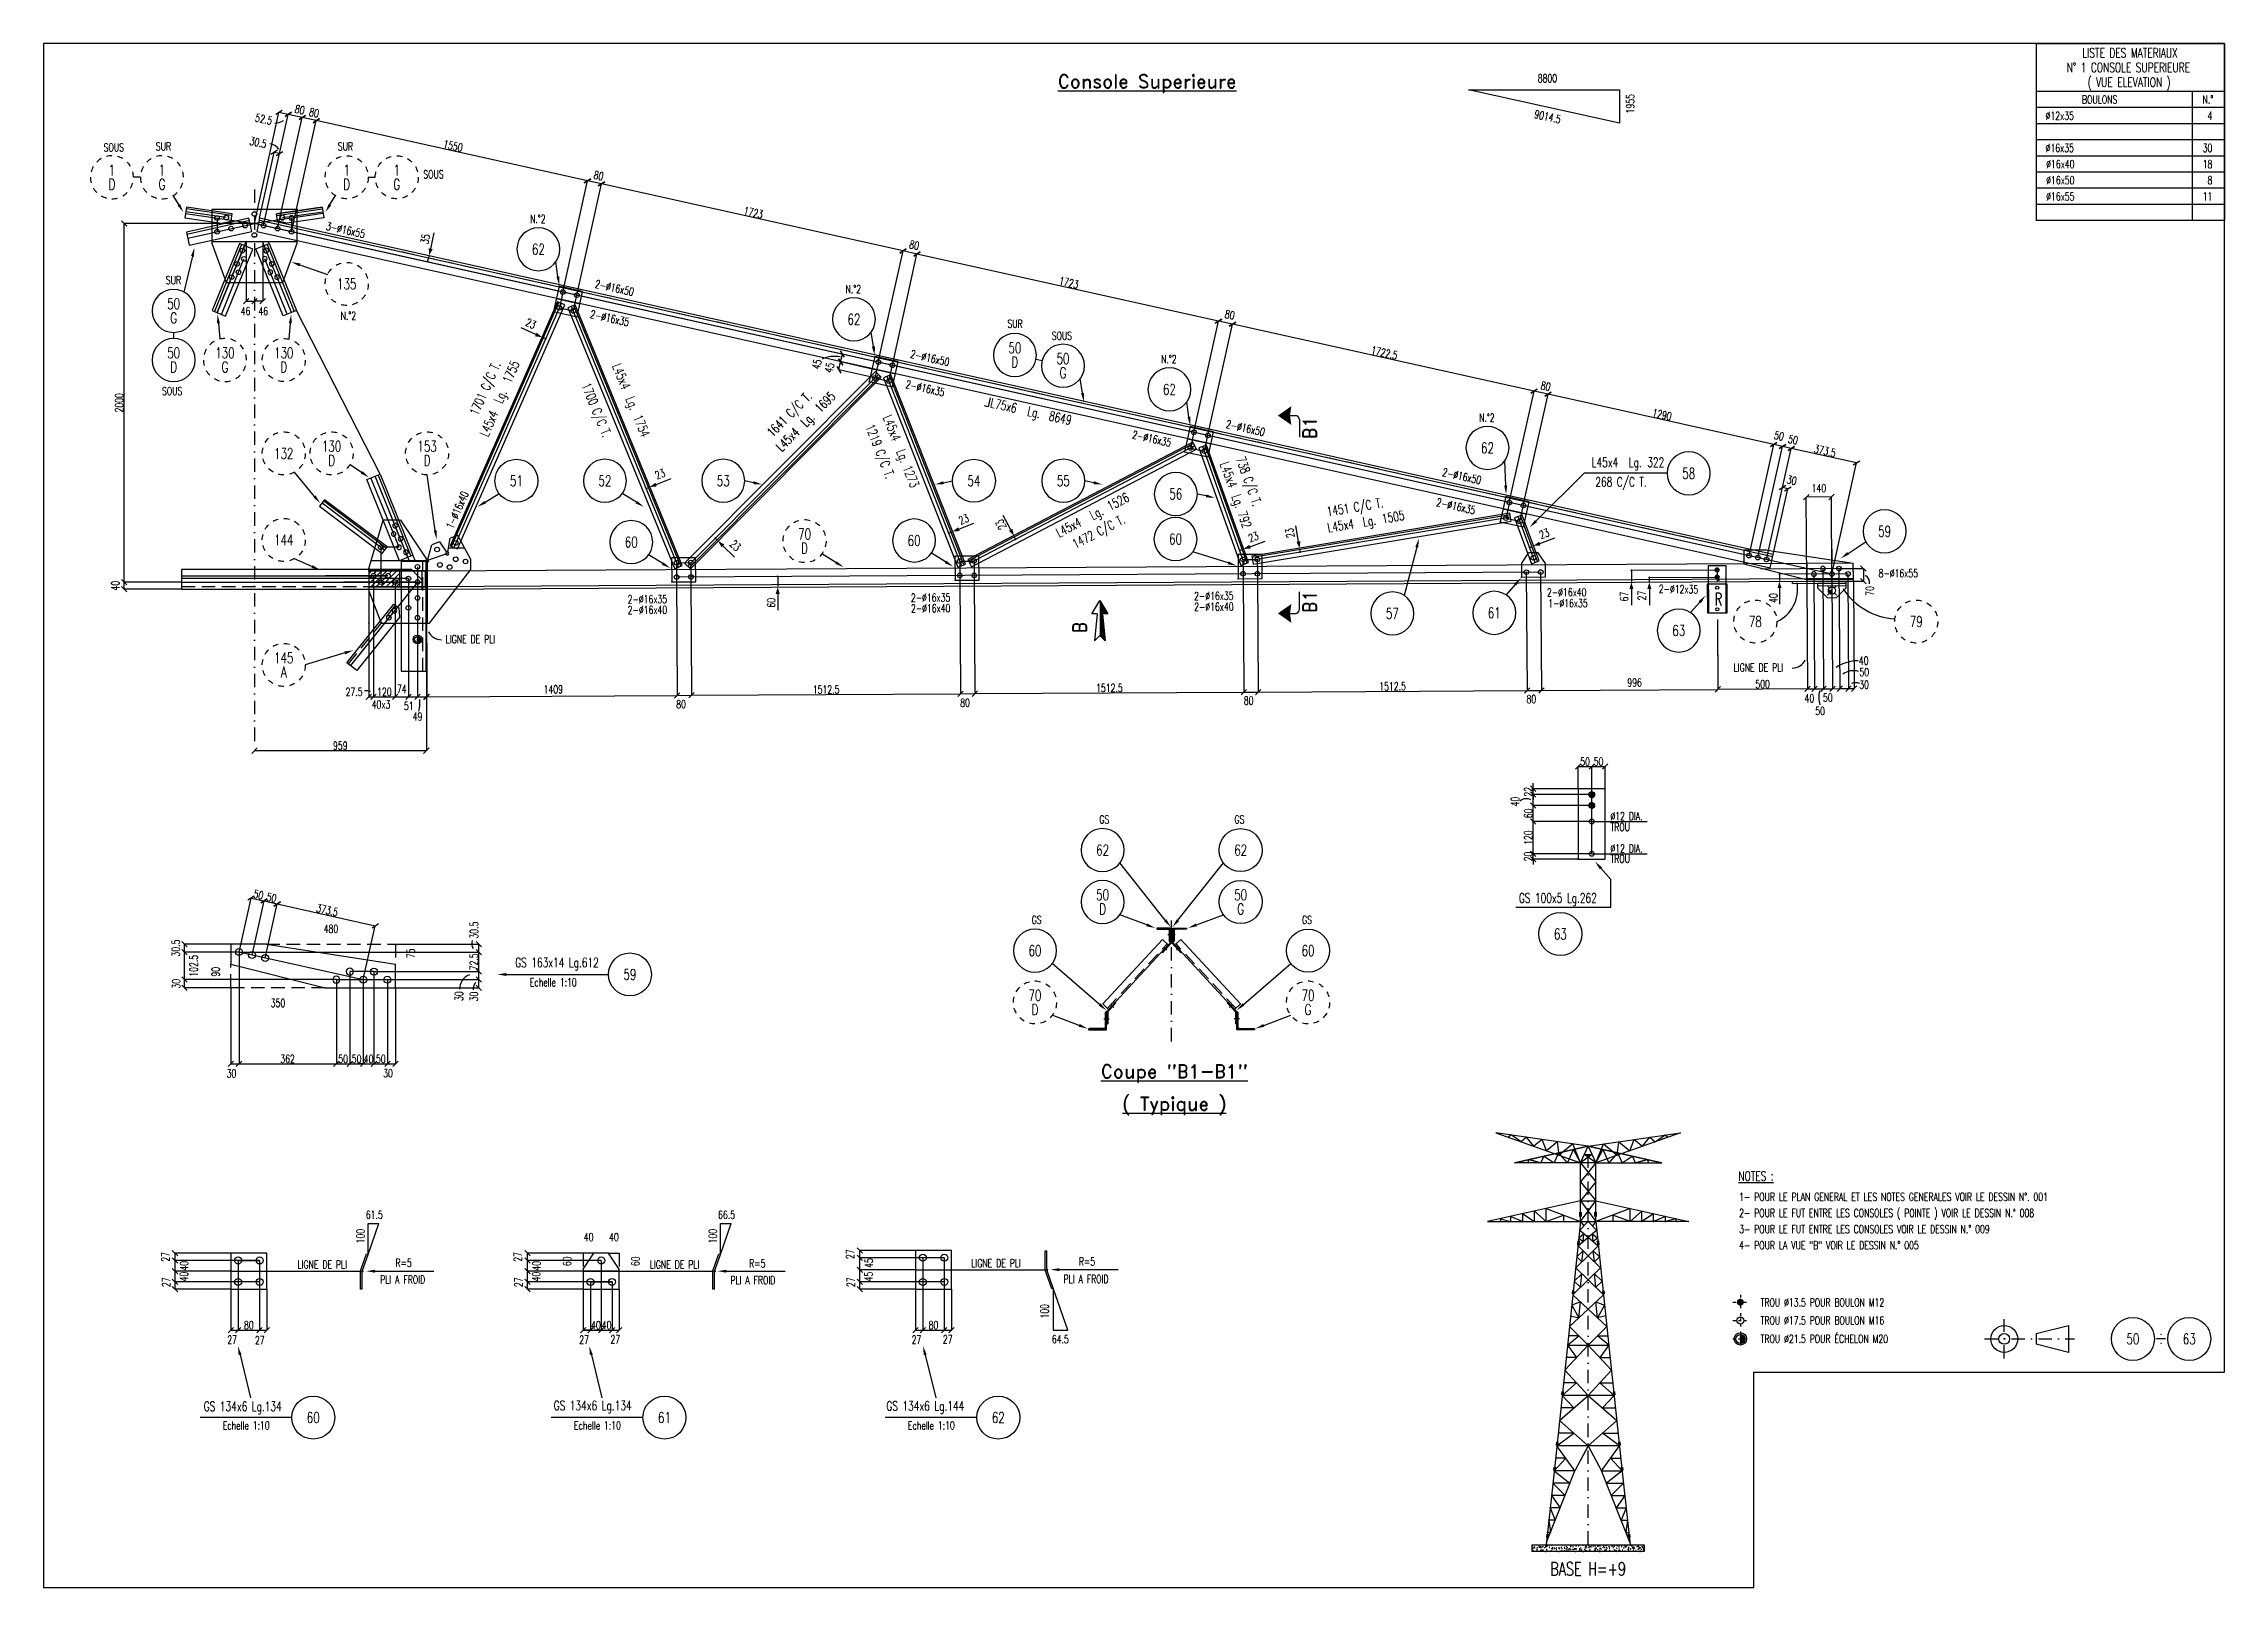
# Model space of a CAD drawing. Extents: x 152 to 12317, y 353 to 8963.
import ezdxf
from ezdxf.enums import TextEntityAlignment as Align

# ---------------------------------------------------------------- set-up
doc = ezdxf.new("R2010")
doc.units = 0
doc.header["$LTSCALE"] = 150
doc.header["$MEASUREMENT"] = 0
doc.linetypes.add('DASHDOT', pattern=[1, 0.5, -0.25, 0, -0.25])
doc.linetypes.add('DASHED', pattern=[0.75, 0.5, -0.25])
doc.layers.get('0').update_dxf_attribs({"linetype": 'CONTINUOUS'})
for name, color, linetype in [('ASSI', 6, 'CONTINUOUS'), ('BOLLINI_1', 7, 'CONTINUOUS'), ('BOLLINI_5', 7, 'CONTINUOUS'), ('FORI', 2, 'CONTINUOUS'), ('LINEA-MEDIA', 7, 'CONTINUOUS'), ('LINEA_ANG', 2, 'CONTINUOUS'), ('LINEE_PIASTRA', 2, 'CONTINUOUS'), ('LINEE_PIASTRE', 2, 'CONTINUOUS'), ('LM', 7, 'CONTINUOUS'), ('LP', 1, 'CONTINUOUS'), ('LS', 7, 'CONTINUOUS'), ('LSP', 1, 'CONTINUOUS'), ('MZ', 6, 'DASHDOT'), ('NOTATION', 2, 'CONTINUOUS'), ('PIASTRE', 5, 'CONTINUOUS'), ('PIEGA', 4, 'CONTINUOUS'), ('PIEGA_F_34071_50', 2, 'CONTINUOUS'), ('QT_MAL', 7, 'CONTINUOUS'), ('QT_MPR', 7, 'CONTINUOUS'), ('SEZIONI', 7, 'CONTINUOUS'), ('SPESSA', 1, 'CONTINUOUS'), ('TESTI_A_P', 7, 'CONTINUOUS'), ('TRAT-Y', 7, 'DASHED')]:
    doc.layers.add(name, color=color, linetype=linetype)
doc.styles.add('PIEGATI', font='ROMANS8.shx', dxfattribs={"width": 0.7})
doc.styles.add('QUOTE', font='ROMANS8.SHX', dxfattribs={"width": 0.7})
doc.styles.add('RD', font='ROMAND8.SHX', dxfattribs={"width": 0.7})
doc.styles.add('RQL', font='ROMANS8.SHX', dxfattribs={"width": 0.7})
doc.styles.add('RS', font='ROMANS8.shx', dxfattribs={"width": 0.7})
doc.styles.get("Standard").update_dxf_attribs({"font": 'ROMANS8.SHX', "width": 0.7})
doc.dimstyles.new('FRECCE1', dxfattribs={"dimtxt": 45, "dimasz": 5, "dimexe": 0, "dimexo": 0, "dimgap": 1, "dimtad": 1, "dimdec": 1, "dimzin": 0, "dimdsep": 46, "dimtxsty": 'RS', "dimblk1": 'QUOTP', "dimblk2": 'QUOTF', "dimsah": 1, "dimcen": 0, "dimclrd": 2, "dimclre": 2, "dimclrt": 7, "dimadec": 0, "dimazin": 0, "dimtfac": 1, "dimtdec": 1, "dimtix": 1, "dimtmove": 2, "dimatfit": 3, "dimldrblk": 'QUOTP', "dimfxl": 1, "dimtolj": 1, "dimtzin": 0, "dimarcsym": 0})
doc.dimstyles.new('TRATTO', dxfattribs={"dimscale": 0, "dimtxt": 45, "dimasz": 30, "dimexe": 0, "dimexo": 0.06, "dimgap": 5, "dimtad": 1, "dimdec": 1, "dimzin": 0, "dimdsep": 46, "dimtxsty": 'RS', "dimblk1": 'OBLIQUE', "dimblk2": 'OBLIQUE', "dimsah": 1, "dimcen": 0.09, "dimclrd": 2, "dimclre": 2, "dimclrt": 7, "dimadec": 0, "dimazin": 0, "dimtfac": 1, "dimtdec": 1, "dimtix": 1, "dimtmove": 2, "dimatfit": 3, "dimfxl": 1, "dimtolj": 1, "dimtzin": 0, "dimarcsym": 0})
pattern_1 = [(135, (6128.747, 2371.2927), (-3.535534, -3.535534), [])]

msp = doc.modelspace()

# ---------------------------------------------------------------- texts
at = {"layer": 'LINEA-MEDIA', "color": 3, "style": 'RD'}
msp.add_text('B', height=74.98, rotation=89.882436, dxfattribs=at).set_placement((5968.95, 5706.89), align=Align.CENTER)
at = {"layer": 'LM', "style": 'RD', "width": 0.7}
for s, p in [('LISTE DES MATERIAUX', (11790.75, 8911.65)), ('N%%D 1 CONSOLE SUPERIEURE ', (11793.69, 8830.65)), ('( VUE ELEVATION )', (11785.61, 8744.06))]:
    msp.add_text(s, height=52.4947, dxfattribs=at).set_placement(p, align=Align.MIDDLE)
at = {"layer": 'LM', "style": 'RS', "width": 0.7}
for s, p in [('2- POUR LE FUT ENTRE LES CONSOLES ( POINTE ) VOIR LE DESSIN N.° 008', (9610.38, 2419)), ('1- POUR LE PLAN GENERAL ET LES NOTES GENERALES VOIR LE DESSIN N%%D. 001', (9610.38, 2509)), ('3- POUR LE FUT ENTRE LES CONSOLES VOIR LE DESSIN N.° 009', (9610.38, 2329)), ('4- POUR LA VUE "B" VOIR LE DESSIN N.° 005', (9610.38, 2239))]:
    msp.add_text(s, height=45, dxfattribs=at).set_placement(p)
at = {"layer": 'LM', "linetype": 'ByBlock', "style": 'RS', "width": 0.7}
for s, p in [('TROU %%C13.5 POUR BOULON M12', (9729.73, 1919.97)), ('TROU %%C17.5 POUR BOULON M16', (9729.76, 1819.63)), ('TROU %%C21.5 POUR ÉCHELON M20', (9729.74, 1717.01))]:
    msp.add_text(s, height=45, dxfattribs=at).set_placement(p)
at = {"layer": 'LM', "char_height": 44.994, "style": 'RD'}
for s, insert, attachment_point in [('BOULONS', (11522.81, 8651.47), 4), ('N.°', (12254.78, 8651.47), 6)]:
    msp.add_mtext(s, dxfattribs=dict(at, insert=insert, attachment_point=attachment_point))
at = {"layer": 'LS', "color": 3, "style": 'RD'}
for s, p in [('%%UConsole Superieure', (6307.47, 8740.86, -2509.51)), ('%%UCoupe "B1-B1"', (6459.19, 3219.08, -2509.51)), ('%%U( Typique )', (6459.19, 3045.98, -2509.51))]:
    msp.add_text(s, height=75, dxfattribs=at).set_placement(p, align=Align.MIDDLE)
at = {"layer": 'LS', "color": 7, "style": 'RS', "width": 0.7}
for s, height, p in [('8800', 45, (8486.67, 8747.31)), ('∅12x35', 44.994, (11319.65, 8538.96)), ('∅16x35', 44.994, (11319.65, 8358.97)), ('∅16x40', 44.994, (11322.81, 8269.03)), ('∅16x50', 44.994, (11322.81, 8179.03)), ('∅16x55', 44.994, (11322.81, 8089.03)), ('N.°2', 45, (2865.57, 7963.01)), ('N.°2', 45, (4625.53, 7572.01)), ('N.°2', 45, (1808.94, 7423.48)), ('N.°2', 45, (6385.48, 7181.01)), ('N.°2', 45, (8159.84, 6854.86)), ('LIGNE DE PLI ', 45, (2394.48, 5619.46)), ('LIGNE DE PLI ', 45, (9579.12, 5461.4)), ('%%C12 DIA.', 45, (8892.08, 4632.15)), ('TROU', 45, (8892.08, 4571.79)), ('TROU', 45, (8892.08, 4394.79)), ('%%C12 DIA.', 45, (8892.08, 4452.15)), ('Echelle 1:10', 45, (2863.89, 3705.67)), ('LIGNE DE PLI ', 45, (1567.98, 2131.78)), ('LIGNE DE PLI ', 45, (3533.32, 2131.78)), ('LIGNE DE PLI ', 45, (5326.53, 2139.28)), ('Echelle 1:10', 45, (1151.08, 1234.34)), ('Echelle 1:10', 45, (3110.64, 1234.34)), ('Echelle 1:10', 45, (4972.85, 1234.34))]:
    msp.add_text(s, height=height, dxfattribs=at).set_placement(p)
for s, rotation, p in [('1955', 90, (9024.89, 8573.97)), ('9014.5', 347.474319, (8464.41, 8549.67))]:
    msp.add_text(s, height=45, rotation=rotation, dxfattribs=at).set_placement(p)
for s, height, p in [('4', 44.99, (12250.06, 8539)), ('30', 44.994, (12250.06, 8359.01)), ('18', 44.994, (12250.06, 8269.03)), ('8', 44.99, (12250.06, 8179.03)), ('11', 44.994, (12250.06, 8089.03))]:
    msp.add_text(s, height=height, dxfattribs=at).set_placement(p, align=Align.RIGHT)
at = {"layer": 'LS', "color": 3, "style": 'RD'}
for p in [(7214.5, 6822.02), (7214.5, 5852.53)]:
    msp.add_text('B1', height=75, rotation=90, dxfattribs=at).set_placement(p, align=Align.MIDDLE)
at = {"layer": 'LS', "color": 6, "style": 'RD', "width": 0.7}
msp.add_text('R', height=70, dxfattribs=at).set_placement((9472.76, 5830.35))
at = {"layer": 'LS', "color": 2, "style": 'RS', "width": 0.7}
for s, p in [('480', (1754.84, 4026.48)), ('350', (1459.34, 3612.73)), ('40', (3192.18, 2307.31)), ('40', (3333.18, 2307.31))]:
    msp.add_text(s, height=45, dxfattribs=at).set_placement(p, align=Align.MIDDLE)
for s, p in [('75', (2199.84, 3888.98)), ('90', (1111.84, 3786.97)), ('60', (3072.18, 2172.31)), ('60', (3453.18, 2172.31))]:
    msp.add_text(s, height=45, rotation=90, dxfattribs=at).set_placement(p, align=Align.MIDDLE)
at = {"layer": 'LS', "color": 7, "style": 'RS', "width": 0.7}
for s, p in [('61.5', (1996.5, 2431.91)), ('66.5', (3961.84, 2431.91)), ('64.5', (5823.36, 1737.93))]:
    msp.add_text(s, height=45, dxfattribs=at).set_placement(p, align=Align.MIDDLE)
for p in [(1919.49, 2312.36), (3884.83, 2312.36), (5736.02, 1893.25)]:
    msp.add_text('100', height=45, rotation=90, dxfattribs=at).set_placement(p, align=Align.MIDDLE)
at = {"layer": 'LS', "color": 3, "insert": (8767.47, 456.66), "char_height": 75, "attachment_point": 5, "style": 'RD'}
msp.add_mtext('BASE H=+9', dxfattribs=at)
msp.add_mtext('BASE H=+9', dxfattribs=at)
at = {"layer": 'NOTATION', "color": 7, "style": 'RS', "width": 0.7}
msp.add_text('%%uNOTES :', height=52.5, dxfattribs=at).set_placement((9605.76, 2621.35))
at = {"layer": 'QT_MPR', "color": 7, "style": 'RS', "width": 0.7}
for s, p in [('SOUS', (486.86, 8361.98)), ('SUR', (778.13, 8367.88)), ('SUR', (1793.11, 8367.88)), ('SOUS', (2270.33, 8211.91)), ('SUR', (833.88, 7621.9)), ('SUR', (5528.68, 7378.68)), ('SOUS', (5775.58, 7311.55)), ('SOUS', (812.4, 7003.25))]:
    msp.add_text(s, height=45, dxfattribs=at).set_placement(p)
at = {"layer": 'TESTI_A_P', "style": 'RS', "width": 0.7}
for p in [(6041.3, 4614.14), (6795.03, 4614.14), (5663.98, 4053.58), (7172.35, 4053.58)]:
    msp.add_text('GS', height=45, dxfattribs=at).set_placement(p)

# ---------------------------------------------------------------- blocks, each defined once
blk = doc.blocks.new('xxx')
blk.add_circle((0, 0), 8)
at = {"color": 3, "style": 'RQL', "width": 0.7}
blk.add_attdef('POS', text='', height=4, dxfattribs=at).set_placement((0, 0), align=Align.MIDDLE)
at = {"style": 'RQL', "width": 0.7, "flags": 1}
for tag, p in [('TIPO', (-0.39, -8.66)), ('POS1', (-0.39, -5.42))]:
    blk.add_attdef(tag, p, '', height=2, dxfattribs=at)
blk = doc.blocks.new('12')
at = {"color": 0}
for p, q in [((-1, 0.06), (-0.06, 1)), ((-1, 0.01), (-0.01, 1)), ((-1, -0.03), (0.03, 1)), ((-1, -0.07), (0.07, 1)), ((0.09, -1), (-1, 0.09)), ((0.05, -1), (-1, 0.05)), ((0, -1), (-1, 0)), ((-0.99, 0.16), (-0.16, 0.99)), ((-0.99, 0.11), (-0.11, 0.99)), ((-0.99, -0.11), (0.11, 0.99)), ((-0.99, -0.15), (0.15, 0.99)), ((0.17, -0.99), (-0.99, 0.17)), ((0.13, -0.99), (-0.99, 0.13)), ((-0.98, 0.22), (-0.22, 0.98)), ((-0.98, -0.19), (0.19, 0.98)), ((0.21, -0.98), (-0.98, 0.21)), ((-0.97, -0.23), (0.23, 0.97)), ((0.24, -0.97), (-0.97, 0.24)), ((-0.96, 0.28), (-0.28, 0.96)), ((-0.96, -0.27), (0.27, 0.96)), ((0.28, -0.96), (-0.96, 0.28)), ((-0.95, -0.3), (0.3, 0.95)), ((0.31, -0.95), (-0.95, 0.31)), ((-0.94, 0.34), (-0.34, 0.94)), ((-0.94, -0.33), (0.33, 0.94)), ((0.35, -0.94), (-0.94, 0.35)), ((-0.93, -0.37), (0.37, 0.93)), ((0.38, -0.93), (-0.93, 0.38)), ((-0.92, -0.4), (0.4, 0.92)), ((-0.91, 0.42), (-0.42, 0.91)), ((0.41, -0.91), (-0.91, 0.41)), ((-0.9, -0.43), (0.43, 0.9)), ((0.44, -0.9), (-0.9, 0.44)), ((-0.89, -0.46), (0.46, 0.89)), ((0.47, -0.88), (-0.88, 0.47)), ((-0.87, -0.49), (0.49, 0.87)), ((0.5, -0.87), (-0.87, 0.5)), ((-0.86, 0.52), (-0.52, 0.86)), ((-0.86, -0.52), (0.52, 0.86)), ((0.53, -0.85), (-0.85, 0.53)), ((-0.84, -0.54), (0.54, 0.84)), ((0.55, -0.83), (-0.83, 0.55)), ((-0.82, -0.57), (0.57, 0.82)), ((0.58, -0.81), (-0.81, 0.58)), ((-0.8, -0.6), (0.6, 0.8)), ((0.61, -0.79), (-0.79, 0.61)), ((-0.78, -0.62), (0.62, 0.78)), ((0.63, -0.78), (-0.78, 0.63)), ((-0.76, -0.65), (0.65, 0.76)), ((0.66, -0.75), (-0.75, 0.66)), ((-0.74, -0.67), (0.67, 0.74)), ((0.68, -0.73), (-0.73, 0.68)), ((-0.72, -0.69), (0.69, 0.72)), ((0.7, -0.71), (-0.71, 0.7)), ((-0.7, -0.72), (0.72, 0.7)), ((0.73, -0.69), (-0.69, 0.73)), ((0.75, -0.67), (-0.67, 0.75)), ((-0.67, -0.74), (0.74, 0.67)), ((-0.65, -0.76), (0.76, 0.65)), ((0.77, -0.64), (-0.64, 0.77)), ((-0.63, -0.78), (0.78, 0.63)), ((0.79, -0.62), (-0.62, 0.79)), ((-0.6, -0.8), (0.8, 0.6)), ((0.81, -0.59), (-0.59, 0.81)), ((-0.57, -0.82), (0.82, 0.57)), ((0.83, -0.56), (-0.56, 0.83)), ((-0.55, -0.84), (0.84, 0.55)), ((0.84, -0.54), (-0.54, 0.84)), ((-0.52, -0.85), (0.85, 0.52)), ((0.86, -0.51), (-0.51, 0.86)), ((-0.49, -0.87), (0.87, 0.49)), ((0.88, -0.48), (-0.48, 0.88)), ((-0.46, -0.89), (0.89, 0.46)), ((0.89, -0.45), (-0.45, 0.89)), ((-0.43, -0.9), (0.9, 0.43)), ((0.91, -0.42), (-0.42, 0.91)), ((-0.4, -0.92), (0.92, 0.4)), ((0.92, -0.39), (-0.39, 0.92)), ((-0.37, -0.93), (0.93, 0.37)), ((0.93, -0.36), (-0.36, 0.93)), ((-0.34, -0.94), (0.94, 0.34)), ((0.95, -0.33), (-0.33, 0.95)), ((-0.3, -0.95), (0.95, 0.3)), ((0.96, -0.29), (-0.29, 0.96)), ((-0.27, -0.96), (0.96, 0.27)), ((0.97, -0.26), (-0.26, 0.97)), ((-0.23, -0.97), (0.97, 0.23)), ((0.98, -0.22), (-0.22, 0.98)), ((-0.2, -0.98), (0.98, 0.2)), ((0.98, -0.18), (-0.18, 0.98)), ((-0.16, -0.99), (0.99, 0.16)), ((0.99, -0.14), (-0.14, 0.99)), ((-0.12, -0.99), (0.99, 0.12)), ((0.99, -0.1), (-0.1, 0.99)), ((-0.08, -1), (1, 0.08)), ((1, -0.06), (-0.06, 1)), ((-0.04, -1), (1, 0.04)), ((1, -0.02), (-0.02, 1)), ((1, 0.02), (0.02, 1)), ((1, 0.07), (0.07, 1)), ((0.99, 0.12), (0.12, 0.99)), ((0.98, 0.17), (0.17, 0.98)), ((0.97, 0.23), (0.23, 0.97)), ((0.96, 0.29), (0.29, 0.96)), ((0.93, 0.36), (0.36, 0.93)), ((0.9, 0.44), (0.44, 0.9)), ((0.84, 0.55), (0.55, 0.84)), ((-0.04, -1), (-1, -0.04)), ((-0.09, -1), (-1, -0.09)), ((-0.14, -0.99), (-0.99, -0.14)), ((-0.2, -0.98), (-0.98, -0.2)), ((-0.25, -0.97), (-0.97, -0.25)), ((-0.32, -0.95), (-0.95, -0.32)), ((-0.39, -0.92), (-0.92, -0.39)), ((-0.48, -0.88), (-0.88, -0.48)), ((-0.6, -0.8), (-0.8, -0.6)), ((0.01, -1), (1, -0.01)), ((0.05, -1), (1, -0.05)), ((0.1, -0.99), (0.99, -0.1)), ((0.15, -0.99), (0.99, -0.15)), ((0.21, -0.98), (0.98, -0.21)), ((0.27, -0.96), (0.96, -0.27)), ((0.33, -0.94), (0.94, -0.33)), ((0.41, -0.91), (0.91, -0.41)), ((0.5, -0.87), (0.87, -0.5)), ((0.66, -0.75), (0.75, -0.66))]:
    blk.add_line(p, q, dxfattribs=at)
blk.add_circle((0, 0), 1)
blk = doc.blocks.new('16')
blk.add_circle((0, 0), 1)
blk = doc.blocks.new('20')
at = {"color": 0}
for p, q in [((0, 0.98), (0.02, 1)), ((0, 0.94), (0.06, 1)), ((1, -0.01), (0, 0.99)), ((0, 0.89), (0.1, 0.99)), ((0, 0.85), (0.14, 0.99)), ((0, 0.8), (0.18, 0.98)), ((0, 0.76), (0.22, 0.98)), ((0, 0.71), (0.25, 0.97)), ((0, 0.67), (0.29, 0.96)), ((1, -0.05), (0, 0.95)), ((0, 0.62), (0.32, 0.95)), ((0, 0.58), (0.36, 0.93)), ((0, 0.53), (0.39, 0.92)), ((0, 0.49), (0.42, 0.91)), ((1, -0.09), (0, 0.9)), ((0, 0.44), (0.45, 0.89)), ((0, 0.4), (0.48, 0.88)), ((0.99, -0.13), (0, 0.86)), ((0, 0.35), (0.51, 0.86)), ((0, 0.31), (0.54, 0.84)), ((0, 0.26), (0.56, 0.83)), ((0.99, -0.17), (0, 0.81)), ((0, 0.22), (0.59, 0.81)), ((0, 0.17), (0.61, 0.79)), ((0.98, -0.21), (0, 0.77)), ((0, 0.13), (0.64, 0.77)), ((0, 0.08), (0.66, 0.75)), ((0, 0.04), (0.69, 0.73)), ((0.97, -0.25), (0, 0.72)), ((0, -0.01), (0.71, 0.7)), ((0.96, -0.28), (0, 0.68)), ((0, -0.05), (0.73, 0.68)), ((0, -0.1), (0.75, 0.66)), ((0.95, -0.32), (0, 0.63)), ((0, -0.14), (0.77, 0.63)), ((0, -0.19), (0.79, 0.61)), ((0.94, -0.35), (0, 0.59)), ((0, -0.23), (0.81, 0.58)), ((0, -0.28), (0.83, 0.56)), ((0.92, -0.38), (0, 0.54)), ((0, -0.32), (0.85, 0.53)), ((0.91, -0.41), (0, 0.5)), ((0, -0.36), (0.87, 0.5)), ((0, -0.41), (0.88, 0.47)), ((0.9, -0.44), (0, 0.45)), ((0, -0.45), (0.9, 0.44)), ((0.88, -0.47), (0, 0.41)), ((0, -0.5), (0.91, 0.41)), ((0, -0.54), (0.92, 0.38)), ((0.87, -0.5), (0, 0.36)), ((0, -0.59), (0.94, 0.35)), ((0.85, -0.53), (0, 0.32)), ((0, -0.63), (0.95, 0.31)), ((0, -0.68), (0.96, 0.28)), ((0.83, -0.56), (0, 0.27)), ((0, -0.72), (0.97, 0.25)), ((0.81, -0.58), (0, 0.23)), ((0, -0.77), (0.98, 0.21)), ((0.79, -0.61), (0, 0.18)), ((0, -0.81), (0.99, 0.17)), ((0.77, -0.63), (0, 0.14)), ((0, -0.86), (0.99, 0.13)), ((0.75, -0.66), (0, 0.09)), ((0, -0.9), (1, 0.09)), ((0.73, -0.68), (0, 0.05)), ((0, -0.95), (1, 0.05)), ((0.71, -0.7), (0, 0.01)), ((0, -0.99), (1, 0.01)), ((1, 0.04), (0.04, 1)), ((1, 0.09), (0.09, 1)), ((0.99, 0.14), (0.14, 0.99)), ((0.98, 0.19), (0.19, 0.98)), ((0.97, 0.25), (0.25, 0.97)), ((0.95, 0.31), (0.31, 0.95)), ((0.92, 0.38), (0.38, 0.92)), ((0.88, 0.47), (0.47, 0.88)), ((0.81, 0.59), (0.59, 0.81)), ((0.69, -0.73), (0, -0.04)), ((0.66, -0.75), (0, -0.08)), ((0.64, -0.77), (0, -0.13)), ((0.61, -0.79), (0, -0.17)), ((0.59, -0.81), (0, -0.22)), ((0.56, -0.83), (0, -0.26)), ((0.54, -0.84), (0, -0.31)), ((0.51, -0.86), (0, -0.35)), ((0.48, -0.88), (0, -0.4)), ((0.45, -0.89), (0, -0.44)), ((0.42, -0.91), (0, -0.49)), ((0.39, -0.92), (0, -0.53)), ((0.36, -0.93), (0, -0.58)), ((0.32, -0.95), (0, -0.62)), ((0.29, -0.96), (0, -0.67)), ((0.25, -0.97), (0, -0.71)), ((0.22, -0.98), (0, -0.76)), ((0.18, -0.98), (0, -0.8)), ((0.14, -0.99), (0, -0.85)), ((0.1, -0.99), (0, -0.89)), ((0.04, -1), (1, -0.04)), ((0.09, -1), (1, -0.09)), ((0.14, -0.99), (0.99, -0.14)), ((0.19, -0.98), (0.98, -0.19)), ((0.25, -0.97), (0.97, -0.25)), ((0.31, -0.95), (0.95, -0.31)), ((0.38, -0.92), (0.92, -0.38)), ((0.47, -0.88), (0.88, -0.47)), ((0.59, -0.81), (0.81, -0.59))]:
    blk.add_line(p, q, dxfattribs=at)
blk.add_line((0, 1), (0, -1))
blk.add_circle((0, 0), 1)
blk = doc.blocks.new('ASSE98')
blk.add_line((0, 0), (1, 0))
at = {"color": 7, "style": 'QUOTE', "width": 0.5, "flags": 1}
for tag, p in [('TI', (1.3831, 6.8273)), ('DI_S', (1.3831, 6.4218)), ('D_S', (1.3831, 6.0209)), ('E_S', (1.3831, 5.6806)), ('NFORI', (1.3645, 5.2979)), ('ALAR', (1.3635, 4.9325)), ('FAM', (1.3775, 4.5465)), ('ALA', (1.3831, 4.1926)), ('DISP2', (1.3831, 3.8497)), ('DISP1', (1.3831, 3.5069)), ('PINZAF', (1.3831, 3.164)), ('PINZAI', (1.3831, 2.8211)), ('TRP', (1.3831, 2.4783)), ('NP', (1.3831, 2.1354)), ('SV', (1.3831, 1.7926)), ('PESO', (1.3831, 1.4497)), ('QUA', (1.3831, 1.1069)), ('LUN', (1.3831, 0.764)), ('PROF', (1.3831, 0.4211)), ('POS', (1.3831, 0.0783))]:
    blk.add_attdef(tag, p, '', height=0.2, dxfattribs=at)
at = {"color": 7, "flags": 1}
for tag, p in [('LAV1', (3.0743, 6.8285)), ('LAV2', (3.0743, 6.4951)), ('LAV3', (3.0743, 6.1618)), ('LAV4', (3.0743, 5.8285)), ('LAV5', (3.0743, 5.4951)), ('LAV6', (3.0743, 5.1618)), ('LAV7', (3.0743, 4.8285)), ('LAV8', (3.0743, 4.4951)), ('LAV9', (3.0743, 4.1618)), ('LAV10', (3.0743, 3.8285))]:
    blk.add_attdef(tag, p, '', height=0.2, dxfattribs=at)
blk = doc.blocks.new('MRKR_98')
blk.add_point((0, 0))
at = {"color": 7, "style": 'QUOTE', "width": 0.5, "flags": 1}
for tag, p in [('TI', (3.73, 6.83)), ('DI_S', (3.73, 6.42)), ('D_S', (3.73, 6.02)), ('AUX2', (3.71, 4.93)), ('NFORI', (3.72, 5.3)), ('AUX1', (3.73, 4.19)), ('E_S', (3.73, 5.68)), ('FAM', (3.73, 4.55)), ('COMMESSA', (3.73, 3.85)), ('MD', (3.73, 3.51)), ('MP', (3.73, 3.16)), ('LARGHEZZA', (3.73, 2.82)), ('SPESSORE', (3.73, 2.48)), ('NP', (3.73, 2.14)), ('SV', (3.73, 1.79)), ('PESO', (3.73, 1.45)), ('QUA', (3.73, 1.11)), ('LUN', (3.73, 0.76)), ('PROF', (3.73, 0.42)), ('POS', (3.73, 0.08))]:
    blk.add_attdef(tag, p, '', height=0.2, dxfattribs=at)
at = {"color": 7, "flags": 1}
for tag, p in [('LAV1', (5.26, 6.88)), ('LAV2', (5.26, 6.55)), ('LAV3', (5.26, 6.21)), ('LAV4', (5.26, 5.88)), ('LAV5', (5.26, 5.55)), ('LAV6', (5.26, 5.21)), ('LAV7', (5.26, 4.88)), ('LAV8', (5.26, 4.55)), ('LAV9', (5.26, 4.21)), ('LAV10', (5.26, 3.88))]:
    blk.add_attdef(tag, p, '', height=0.2, dxfattribs=at)
blk = doc.blocks.new('P20')
at = {"color": 0}
for p, q in [((0, 0.98), (0.02, 1)), ((0, 0.94), (0.06, 1)), ((1, -0.01), (0, 0.99)), ((0, 0.89), (0.1, 0.99)), ((0, 0.85), (0.14, 0.99)), ((0, 0.8), (0.18, 0.98)), ((0, 0.76), (0.22, 0.98)), ((0, 0.71), (0.25, 0.97)), ((0, 0.67), (0.29, 0.96)), ((1, -0.05), (0, 0.95)), ((0, 0.62), (0.32, 0.95)), ((0, 0.58), (0.36, 0.93)), ((0, 0.53), (0.39, 0.92)), ((0, 0.49), (0.42, 0.91)), ((1, -0.09), (0, 0.9)), ((0, 0.44), (0.45, 0.89)), ((0, 0.4), (0.48, 0.88)), ((0.99, -0.13), (0, 0.86)), ((0, 0.35), (0.51, 0.86)), ((0, 0.31), (0.54, 0.84)), ((0, 0.26), (0.56, 0.83)), ((0.99, -0.17), (0, 0.81)), ((0, 0.22), (0.59, 0.81)), ((0, 0.17), (0.61, 0.79)), ((0.98, -0.21), (0, 0.77)), ((0, 0.13), (0.64, 0.77)), ((0, 0.08), (0.66, 0.75)), ((0, 0.04), (0.69, 0.73)), ((0.97, -0.25), (0, 0.72)), ((0, -0.01), (0.71, 0.7)), ((0.96, -0.28), (0, 0.68)), ((0, -0.05), (0.73, 0.68)), ((0, -0.1), (0.75, 0.66)), ((0.95, -0.32), (0, 0.63)), ((0, -0.14), (0.77, 0.63)), ((0, -0.19), (0.79, 0.61)), ((0.94, -0.35), (0, 0.59)), ((0, -0.23), (0.81, 0.58)), ((0, -0.28), (0.83, 0.56)), ((0.92, -0.38), (0, 0.54)), ((0, -0.32), (0.85, 0.53)), ((0.91, -0.41), (0, 0.5)), ((0, -0.36), (0.87, 0.5)), ((0, -0.41), (0.88, 0.47)), ((0.9, -0.44), (0, 0.45)), ((0, -0.45), (0.9, 0.44)), ((0.88, -0.47), (0, 0.41)), ((0, -0.5), (0.91, 0.41)), ((0, -0.54), (0.92, 0.38)), ((0.87, -0.5), (0, 0.36)), ((0, -0.59), (0.94, 0.35)), ((0.85, -0.53), (0, 0.32)), ((0, -0.63), (0.95, 0.31)), ((0, -0.68), (0.96, 0.28)), ((0.83, -0.56), (0, 0.27)), ((0, -0.72), (0.97, 0.25)), ((0.81, -0.58), (0, 0.23)), ((0, -0.77), (0.98, 0.21)), ((0.79, -0.61), (0, 0.18)), ((0, -0.81), (0.99, 0.17)), ((0.77, -0.63), (0, 0.14)), ((0, -0.86), (0.99, 0.13)), ((0.75, -0.66), (0, 0.09)), ((0, -0.9), (1, 0.09)), ((0.73, -0.68), (0, 0.05)), ((0, -0.95), (1, 0.05)), ((0.71, -0.7), (0, 0.01)), ((0, -0.99), (1, 0.01)), ((1, 0.04), (0.04, 1)), ((1, 0.09), (0.09, 1)), ((0.99, 0.14), (0.14, 0.99)), ((0.98, 0.19), (0.19, 0.98)), ((0.97, 0.25), (0.25, 0.97)), ((0.95, 0.31), (0.31, 0.95)), ((0.92, 0.38), (0.38, 0.92)), ((0.88, 0.47), (0.47, 0.88)), ((0.81, 0.59), (0.59, 0.81)), ((0.69, -0.73), (0, -0.04)), ((0.66, -0.75), (0, -0.08)), ((0.64, -0.77), (0, -0.13)), ((0.61, -0.79), (0, -0.17)), ((0.59, -0.81), (0, -0.22)), ((0.56, -0.83), (0, -0.26)), ((0.54, -0.84), (0, -0.31)), ((0.51, -0.86), (0, -0.35)), ((0.48, -0.88), (0, -0.4)), ((0.45, -0.89), (0, -0.44)), ((0.42, -0.91), (0, -0.49)), ((0.39, -0.92), (0, -0.53)), ((0.36, -0.93), (0, -0.58)), ((0.32, -0.95), (0, -0.62)), ((0.29, -0.96), (0, -0.67)), ((0.25, -0.97), (0, -0.71)), ((0.22, -0.98), (0, -0.76)), ((0.18, -0.98), (0, -0.8)), ((0.14, -0.99), (0, -0.85)), ((0.1, -0.99), (0, -0.89)), ((0.04, -1), (1, -0.04)), ((0.09, -1), (1, -0.09)), ((0.14, -0.99), (0.99, -0.14)), ((0.19, -0.98), (0.98, -0.19)), ((0.25, -0.97), (0.97, -0.25)), ((0.31, -0.95), (0.95, -0.31)), ((0.38, -0.92), (0.92, -0.38)), ((0.47, -0.88), (0.88, -0.47)), ((0.59, -0.81), (0.81, -0.59))]:
    blk.add_line(p, q, dxfattribs=at)
for radius in [1.5, 1]:
    blk.add_circle((0, 0), radius)
blk = doc.blocks.new('_OBLIQUE')
at = {"color": 0, "linetype": 'ByBlock'}
blk.add_line((-0.5, -0.5), (0.5, 0.5), dxfattribs=at)
blk = doc.blocks.new('*D53')
at = {"layer": 'LS', "color": 2, "lineweight": -2, "transparency": 16777216}
for p, q in [((2287, 5920), (2287, 5020)), ((1328, 5020), (1328, 5020)), ((2287, 5020), (1328, 5020))]:
    blk.add_line(p, q, dxfattribs=at)
at = {"layer": 'LS', "color": 2, "lineweight": -2, "transparency": 16777216, "xscale": 30, "yscale": 30, "zscale": 30, "rotation": 180}
blk.add_blockref('_OBLIQUE', (1328, 5020), dxfattribs=at)
at = {"layer": 'LS', "color": 2, "lineweight": -2, "transparency": 16777216, "xscale": 30, "yscale": 30, "zscale": 30}
blk.add_blockref('_OBLIQUE', (2287, 5020), dxfattribs=at)
at = {"layer": 'LS', "color": 7, "transparency": 16777216, "insert": (1807, 5048), "char_height": 45, "attachment_point": 5, "style": 'RS'}
blk.add_mtext('\\A1;959', dxfattribs=at)
blk = doc.blocks.new('QUOTP')
at = {"layer": 'ASSI', "color": 2, "const_width": 1.07}
blk.add_lwpolyline([(-0.5, 0, 1), (0.5, 0, 1)], format="xyb", close=True, dxfattribs=at)
blk = doc.blocks.new('QUOTF')
at = {"layer": 'LS', "color": 2}
blk.add_line((7.5, 0), (25.5, 0), dxfattribs=at)
blk.add_solid([(7.5, 2.25), (0, 0), (7.5, -2.25)], dxfattribs=at)
blk = doc.blocks.new('*D54')
at = {"layer": 'QT_MAL', "color": 2, "lineweight": -2, "transparency": 16777216}
for p, q in [((9835, 6004), (9835, 6004)), ((9835, 5999), (9835, 5969)), ((9835, 5964), (9835, 5964))]:
    blk.add_line(p, q, dxfattribs=at)
at = {"layer": 'QT_MAL', "color": 2, "lineweight": -2, "transparency": 16777216, "xscale": 5, "yscale": 5, "zscale": 5}
for name, p, rotation in [('QUOTF', (9835, 5964), 270.3288205294613), ('QUOTP', (9835, 6004), 90.32882052946132)]:
    blk.add_blockref(name, p, dxfattribs=dict(at, rotation=rotation))
at = {"layer": 'QT_MAL', "color": 7, "transparency": 16777216, "insert": (9801, 5871), "char_height": 45, "attachment_point": 5, "rotation": 90.3288, "style": 'RS'}
blk.add_mtext('\\A1;40', dxfattribs=at)
blk = doc.blocks.new('*D55')
at = {"layer": 'QT_MAL', "color": 2, "lineweight": -2, "transparency": 16777216}
blk.add_line((4247, 5987), (4247, 5937), dxfattribs=at)
at = {"layer": 'QT_MAL', "color": 2, "lineweight": -2, "transparency": 16777216, "xscale": 5, "yscale": 5, "zscale": 5}
for name, p, rotation in [('QUOTP', (4246, 5992), 90.32882052946132), ('QUOTF', (4247, 5932), 270.3288205294613)]:
    blk.add_blockref(name, p, dxfattribs=dict(at, rotation=rotation))
at = {"layer": 'QT_MAL', "color": 7, "transparency": 16777216, "insert": (4211, 5845), "char_height": 45, "attachment_point": 5, "rotation": 90.3288, "style": 'RS'}
blk.add_mtext('\\A1;60', dxfattribs=at)
blk = doc.blocks.new('*D56')
at = {"layer": 'LS', "color": 2, "lineweight": -2, "transparency": 16777216}
for p, q in [((10125, 6435), (9985, 6434)), ((9988, 5965), (9985, 6434)), ((10128, 5965), (10125, 6435))]:
    blk.add_line(p, q, dxfattribs=at)
at = {"layer": 'LS', "color": 2, "lineweight": -2, "transparency": 16777216, "xscale": 30, "yscale": 30, "zscale": 30}
for p, rotation in [((9985, 6434), 180.3288205294614), ((10125, 6435), 0.3288205294614374)]:
    blk.add_blockref('_OBLIQUE', p, dxfattribs=dict(at, rotation=rotation))
at = {"layer": 'LS', "color": 7, "transparency": 16777216, "insert": (10055, 6484), "char_height": 45, "attachment_point": 5, "rotation": 0.3288, "style": 'RS'}
blk.add_mtext('\\A1;140', dxfattribs=at)
blk = doc.blocks.new('*D57')
at = {"layer": 'QT_MAL', "color": 2, "lineweight": -2, "transparency": 16777216}
for p, q in [((2295, 7749), (2295, 7749)), ((2296, 7754), (2302, 7778)), ((2303, 7783), (2303, 7783))]:
    blk.add_line(p, q, dxfattribs=at)
at = {"layer": 'QT_MAL', "color": 2, "lineweight": -2, "transparency": 16777216, "xscale": 5, "yscale": 5, "zscale": 5}
for name, p, rotation in [('QUOTF', (2303, 7783), 77.47431875189162), ('QUOTP', (2295, 7749), 257.4743187518916)]:
    blk.add_blockref(name, p, dxfattribs=dict(at, rotation=rotation))
at = {"layer": 'QT_MAL', "color": 7, "transparency": 16777216, "insert": (2281, 7874), "char_height": 45, "attachment_point": 5, "rotation": 77.4743, "style": 'RS'}
blk.add_mtext('\\A1;35', dxfattribs=at)
blk = doc.blocks.new('*D58')
at = {"layer": 'LS', "color": 2, "lineweight": -2, "transparency": 16777216}
for p, q in [((1328, 7960), (602, 7960)), ((602, 5960), (602, 7960)), ((922, 5960), (602, 5960))]:
    blk.add_line(p, q, dxfattribs=at)
at = {"layer": 'LS', "color": 2, "lineweight": -2, "transparency": 16777216, "xscale": 30, "yscale": 30, "zscale": 30}
for p, rotation in [((602, 7960), 90), ((602, 5960), 270)]:
    blk.add_blockref('_OBLIQUE', p, dxfattribs=dict(at, rotation=rotation))
at = {"layer": 'LS', "color": 7, "transparency": 16777216, "insert": (574, 6960), "char_height": 45, "attachment_point": 5, "rotation": 90, "style": 'RS'}
blk.add_mtext('\\A1;2000', dxfattribs=at)
blk = doc.blocks.new('*D59')
at = {"layer": 'LS', "color": 2, "lineweight": -2, "transparency": 16777216}
for p, q in [((922, 5960), (602, 5960)), ((602, 5920), (602, 5960)), ((922, 5920), (602, 5920))]:
    blk.add_line(p, q, dxfattribs=at)
at = {"layer": 'LS', "color": 2, "lineweight": -2, "transparency": 16777216, "xscale": 30, "yscale": 30, "zscale": 30}
for p, rotation in [((602, 5960), 90), ((602, 5920), 270)]:
    blk.add_blockref('_OBLIQUE', p, dxfattribs=dict(at, rotation=rotation))
at = {"layer": 'LS', "color": 7, "transparency": 16777216, "insert": (552, 5940), "char_height": 45, "attachment_point": 5, "rotation": 90, "style": 'RS'}
blk.add_mtext('\\A1;40', dxfattribs=at)
blk = doc.blocks.new('*D60')
at = {"layer": 'LS', "color": 2, "lineweight": -2, "transparency": 16777216}
for p, q in [((1282, 7860), (1282, 7527)), ((1282, 7527), (1328, 7527)), ((1328, 7527), (1328, 7527))]:
    blk.add_line(p, q, dxfattribs=at)
at = {"layer": 'LS', "color": 2, "lineweight": -2, "transparency": 16777216, "xscale": 30, "yscale": 30, "zscale": 30, "rotation": 180}
blk.add_blockref('_OBLIQUE', (1282, 7527), dxfattribs=at)
at = {"layer": 'LS', "color": 2, "lineweight": -2, "transparency": 16777216, "xscale": 30, "yscale": 30, "zscale": 30}
blk.add_blockref('_OBLIQUE', (1328, 7527), dxfattribs=at)
at = {"layer": 'LS', "color": 7, "transparency": 16777216, "insert": (1278, 7472), "char_height": 45, "attachment_point": 5, "style": 'RS'}
blk.add_mtext('\\A1;46', dxfattribs=at)
blk = doc.blocks.new('*D61')
at = {"layer": 'LS', "color": 2, "lineweight": -2, "transparency": 16777216}
for p, q in [((1374, 7860), (1374, 7527)), ((1328, 7527), (1328, 7527)), ((1374, 7527), (1328, 7527))]:
    blk.add_line(p, q, dxfattribs=at)
at = {"layer": 'LS', "color": 2, "lineweight": -2, "transparency": 16777216, "xscale": 30, "yscale": 30, "zscale": 30, "rotation": 180}
blk.add_blockref('_OBLIQUE', (1328, 7527), dxfattribs=at)
at = {"layer": 'LS', "color": 2, "lineweight": -2, "transparency": 16777216, "xscale": 30, "yscale": 30, "zscale": 30}
blk.add_blockref('_OBLIQUE', (1374, 7527), dxfattribs=at)
at = {"layer": 'LS', "color": 7, "transparency": 16777216, "insert": (1377, 7472), "char_height": 45, "attachment_point": 5, "style": 'RS'}
blk.add_mtext('\\A1;46', dxfattribs=at)
blk = doc.blocks.new('*D62')
at = {"layer": 'QT_MPR', "color": 2, "lineweight": -2, "transparency": 16777216}
for p, q in [((3683, 5988), (3687, 5328)), ((3763, 5989), (3767, 5329)), ((3687, 5328), (3767, 5329))]:
    blk.add_line(p, q, dxfattribs=at)
at = {"layer": 'QT_MPR', "color": 2, "lineweight": -2, "transparency": 16777216, "xscale": 30, "yscale": 30, "zscale": 30}
for p, rotation in [((3687, 5328), 180.3288205294613), ((3767, 5329), 0.3288205294613356)]:
    blk.add_blockref('_OBLIQUE', p, dxfattribs=dict(at, rotation=rotation))
at = {"layer": 'QT_MPR', "color": 7, "transparency": 16777216, "insert": (3708, 5279), "char_height": 45, "attachment_point": 5, "rotation": 0.3288, "style": 'RS'}
blk.add_mtext('\\A1;80', dxfattribs=at)
blk = doc.blocks.new('*D63')
at = {"layer": 'QT_MPR', "color": 2, "lineweight": -2, "transparency": 16777216}
for p, q in [((3763, 5989), (3767, 5329)), ((5263, 5997), (5267, 5337)), ((3767, 5329), (5267, 5337))]:
    blk.add_line(p, q, dxfattribs=at)
at = {"layer": 'QT_MPR', "color": 2, "lineweight": -2, "transparency": 16777216, "xscale": 30, "yscale": 30, "zscale": 30}
for p, rotation in [((3767, 5329), 180.3288205294613), ((5267, 5337), 0.3288205294613356)]:
    blk.add_blockref('_OBLIQUE', p, dxfattribs=dict(at, rotation=rotation))
at = {"layer": 'QT_MPR', "color": 7, "transparency": 16777216, "insert": (4517, 5361), "char_height": 45, "attachment_point": 5, "rotation": 0.3288, "style": 'RS'}
blk.add_mtext('\\A1;1512.5', dxfattribs=at)
blk = doc.blocks.new('*D64')
at = {"layer": 'QT_MPR', "color": 2, "lineweight": -2, "transparency": 16777216}
for p, q in [((5263, 5997), (5267, 5337)), ((5343, 5998), (5347, 5338)), ((5267, 5337), (5347, 5338))]:
    blk.add_line(p, q, dxfattribs=at)
at = {"layer": 'QT_MPR', "color": 2, "lineweight": -2, "transparency": 16777216, "xscale": 30, "yscale": 30, "zscale": 30}
for p, rotation in [((5347, 5338), 0.3288205294613356), ((5267, 5337), 180.3288205294613)]:
    blk.add_blockref('_OBLIQUE', p, dxfattribs=dict(at, rotation=rotation))
at = {"layer": 'QT_MPR', "color": 7, "transparency": 16777216, "insert": (5292, 5287), "char_height": 45, "attachment_point": 5, "rotation": 0.3288, "style": 'RS'}
blk.add_mtext('\\A1;80', dxfattribs=at)
blk = doc.blocks.new('*D65')
at = {"layer": 'QT_MPR', "color": 2, "lineweight": -2, "transparency": 16777216}
for p, q in [((5343, 5998), (5347, 5338)), ((6843, 6006), (6847, 5346)), ((5347, 5338), (6847, 5346))]:
    blk.add_line(p, q, dxfattribs=at)
at = {"layer": 'QT_MPR', "color": 2, "lineweight": -2, "transparency": 16777216, "xscale": 30, "yscale": 30, "zscale": 30}
for p, rotation in [((5347, 5338), 180.3288205294613), ((6847, 5346), 0.3288205294613356)]:
    blk.add_blockref('_OBLIQUE', p, dxfattribs=dict(at, rotation=rotation))
at = {"layer": 'QT_MPR', "color": 7, "transparency": 16777216, "insert": (6097, 5370), "char_height": 45, "attachment_point": 5, "rotation": 0.3288, "style": 'RS'}
blk.add_mtext('\\A1;1512.5', dxfattribs=at)
blk = doc.blocks.new('*D66')
at = {"layer": 'QT_MPR', "color": 2, "lineweight": -2, "transparency": 16777216}
for p, q in [((6843, 6006), (6847, 5346)), ((6923, 6007), (6927, 5347)), ((6847, 5346), (6927, 5347))]:
    blk.add_line(p, q, dxfattribs=at)
at = {"layer": 'QT_MPR', "color": 2, "lineweight": -2, "transparency": 16777216, "xscale": 30, "yscale": 30, "zscale": 30}
for p, rotation in [((6847, 5346), 180.3288205294613), ((6927, 5347), 0.3288205294613356)]:
    blk.add_blockref('_OBLIQUE', p, dxfattribs=dict(at, rotation=rotation))
at = {"layer": 'QT_MPR', "color": 7, "transparency": 16777216, "insert": (6874, 5299), "char_height": 45, "attachment_point": 5, "rotation": 0.3288, "style": 'RS'}
blk.add_mtext('\\A1;80', dxfattribs=at)
blk = doc.blocks.new('*D67')
at = {"layer": 'QT_MPR', "color": 2, "lineweight": -2, "transparency": 16777216}
for p, q in [((6923, 6007), (6927, 5347)), ((8423, 6015), (8427, 5356)), ((6927, 5347), (8427, 5356))]:
    blk.add_line(p, q, dxfattribs=at)
at = {"layer": 'QT_MPR', "color": 2, "lineweight": -2, "transparency": 16777216, "xscale": 30, "yscale": 30, "zscale": 30}
for p, rotation in [((6927, 5347), 180.3288205294613), ((8427, 5356), 0.3288205294613356)]:
    blk.add_blockref('_OBLIQUE', p, dxfattribs=dict(at, rotation=rotation))
at = {"layer": 'QT_MPR', "color": 7, "transparency": 16777216, "insert": (7677, 5379), "char_height": 45, "attachment_point": 5, "rotation": 0.3288, "style": 'RS'}
blk.add_mtext('\\A1;1512.5', dxfattribs=at)
blk = doc.blocks.new('*D68')
at = {"layer": 'QT_MPR', "color": 2, "lineweight": -2, "transparency": 16777216}
for p, q in [((8423, 6015), (8427, 5356)), ((8503, 6016), (8507, 5356)), ((8427, 5356), (8507, 5356))]:
    blk.add_line(p, q, dxfattribs=at)
at = {"layer": 'QT_MPR', "color": 2, "lineweight": -2, "transparency": 16777216, "xscale": 30, "yscale": 30, "zscale": 30}
for p, rotation in [((8427, 5356), 180.3288205294613), ((8507, 5356), 0.3288205294613356)]:
    blk.add_blockref('_OBLIQUE', p, dxfattribs=dict(at, rotation=rotation))
at = {"layer": 'QT_MPR', "color": 7, "transparency": 16777216, "insert": (8451, 5308), "char_height": 45, "attachment_point": 5, "rotation": 0.3288, "style": 'RS'}
blk.add_mtext('\\A1;80', dxfattribs=at)
blk = doc.blocks.new('*D69')
at = {"layer": 'QT_MPR', "color": 2, "lineweight": -2, "transparency": 16777216}
for p, q in [((3683, 5988), (3687, 5328)), ((2287, 5920), (2290, 5320)), ((2290, 5320), (3687, 5328))]:
    blk.add_line(p, q, dxfattribs=at)
at = {"layer": 'QT_MPR', "color": 2, "lineweight": -2, "transparency": 16777216, "xscale": 30, "yscale": 30, "zscale": 30}
for p, rotation in [((2290, 5320), 180.3288205294613), ((3687, 5328), 0.3288205294613356)]:
    blk.add_blockref('_OBLIQUE', p, dxfattribs=dict(at, rotation=rotation))
at = {"layer": 'QT_MPR', "color": 7, "transparency": 16777216, "insert": (2995, 5362), "char_height": 45, "attachment_point": 5, "rotation": 0.3288, "style": 'RS'}
blk.add_mtext('\\A1;1409', dxfattribs=at)
blk = doc.blocks.new('*D70')
at = {"layer": 'QT_MPR', "color": 2, "lineweight": -2, "transparency": 16777216}
for p, q in [((8503, 6016), (8507, 5356)), ((9489, 5752), (9491, 5362)), ((8507, 5356), (9491, 5362))]:
    blk.add_line(p, q, dxfattribs=at)
at = {"layer": 'QT_MPR', "color": 2, "lineweight": -2, "transparency": 16777216, "xscale": 30, "yscale": 30, "zscale": 30}
for p, rotation in [((8507, 5356), 180.3288205294613), ((9491, 5362), 0.3288205294613356)]:
    blk.add_blockref('_OBLIQUE', p, dxfattribs=dict(at, rotation=rotation))
at = {"layer": 'QT_MPR', "color": 7, "transparency": 16777216, "insert": (9027, 5400), "char_height": 45, "attachment_point": 5, "rotation": 0.3288, "style": 'RS'}
blk.add_mtext('\\A1;996', dxfattribs=at)
blk = doc.blocks.new('*D71')
at = {"layer": 'QT_MPR', "color": 2, "lineweight": -2, "transparency": 16777216}
for p, q in [((10027, 6005), (10031, 5365)), ((10077, 6035), (10081, 5365)), ((10031, 5365), (10081, 5365))]:
    blk.add_line(p, q, dxfattribs=at)
at = {"layer": 'QT_MPR', "color": 2, "lineweight": -2, "transparency": 16777216, "xscale": 30, "yscale": 30, "zscale": 30}
for p, rotation in [((10031, 5365), 180.3288205294606), ((10081, 5365), 0.3288205294605722)]:
    blk.add_blockref('_OBLIQUE', p, dxfattribs=dict(at, rotation=rotation))
at = {"layer": 'QT_MPR', "color": 7, "transparency": 16777216, "insert": (10062, 5242), "char_height": 45, "attachment_point": 5, "rotation": 0.3288, "style": 'RS'}
blk.add_mtext('\\A1;50', dxfattribs=at)
blk = doc.blocks.new('*D72')
at = {"layer": 'QT_MPR', "color": 2, "lineweight": -2, "transparency": 16777216}
for p, q in [((10077, 6035), (10081, 5365)), ((10127, 6005), (10131, 5365)), ((10081, 5365), (10131, 5365))]:
    blk.add_line(p, q, dxfattribs=at)
at = {"layer": 'QT_MPR', "color": 2, "lineweight": -2, "transparency": 16777216, "xscale": 30, "yscale": 30, "zscale": 30}
for p, rotation in [((10081, 5365), 180.3288205294606), ((10131, 5365), 0.3288205294605722)]:
    blk.add_blockref('_OBLIQUE', p, dxfattribs=dict(at, rotation=rotation))
at = {"layer": 'QT_MPR', "color": 7, "transparency": 16777216, "insert": (10105, 5316), "char_height": 45, "attachment_point": 5, "rotation": 0.3288, "style": 'RS'}
blk.add_mtext('\\A1;50', dxfattribs=at)
blk = doc.blocks.new('*D73')
at = {"layer": 'QT_MPR', "color": 2, "lineweight": -2, "transparency": 16777216}
for p, q in [((10127, 6005), (10131, 5365)), ((10167, 6035), (10171, 5366)), ((10131, 5365), (10171, 5366))]:
    blk.add_line(p, q, dxfattribs=at)
at = {"layer": 'QT_MPR', "color": 2, "lineweight": -2, "transparency": 16777216, "xscale": 30, "yscale": 30, "zscale": 30}
for p, rotation in [((10131, 5365), 180.3288205294606), ((10171, 5366), 0.3288205294605722)]:
    blk.add_blockref('_OBLIQUE', p, dxfattribs=dict(at, rotation=rotation))
at = {"layer": 'QT_MPR', "color": 7, "transparency": 16777216, "insert": (10305, 5522), "char_height": 45, "attachment_point": 5, "rotation": 0.3288, "style": 'RS'}
blk.add_mtext('\\A1;40', dxfattribs=at)
blk = doc.blocks.new('*D74')
at = {"layer": 'QT_MPR', "color": 2, "lineweight": -2, "transparency": 16777216}
for p, q in [((10167, 6035), (10171, 5366)), ((10217, 6006), (10221, 5366)), ((10171, 5366), (10221, 5366))]:
    blk.add_line(p, q, dxfattribs=at)
at = {"layer": 'QT_MPR', "color": 2, "lineweight": -2, "transparency": 16777216, "xscale": 30, "yscale": 30, "zscale": 30}
for p, rotation in [((10171, 5366), 180.3288205294606), ((10221, 5366), 0.3288205294605722)]:
    blk.add_blockref('_OBLIQUE', p, dxfattribs=dict(at, rotation=rotation))
at = {"layer": 'QT_MPR', "color": 7, "transparency": 16777216, "insert": (10308, 5458), "char_height": 45, "attachment_point": 5, "rotation": 0.3288, "style": 'RS'}
blk.add_mtext('\\A1;50', dxfattribs=at)
blk = doc.blocks.new('*D75')
at = {"layer": 'QT_MPR', "color": 2, "lineweight": -2, "transparency": 16777216}
for p, q in [((9988, 5964), (9991, 5365)), ((10027, 6005), (10031, 5365)), ((9991, 5365), (10031, 5365))]:
    blk.add_line(p, q, dxfattribs=at)
at = {"layer": 'QT_MPR', "color": 2, "lineweight": -2, "transparency": 16777216, "xscale": 30, "yscale": 30, "zscale": 30}
for p, rotation in [((9991, 5365), 180.3288205294606), ((10031, 5365), 0.3288205294605722)]:
    blk.add_blockref('_OBLIQUE', p, dxfattribs=dict(at, rotation=rotation))
at = {"layer": 'QT_MPR', "color": 7, "transparency": 16777216, "insert": (10002, 5312), "char_height": 45, "attachment_point": 5, "rotation": 0.3288, "style": 'RS'}
blk.add_mtext('\\A1;40', dxfattribs=at)
blk = doc.blocks.new('*D76')
at = {"layer": 'QT_MPR', "color": 2, "lineweight": -2, "transparency": 16777216}
for p, q in [((10217, 6006), (10221, 5366)), ((10248, 5966), (10251, 5366)), ((10221, 5366), (10251, 5366))]:
    blk.add_line(p, q, dxfattribs=at)
at = {"layer": 'QT_MPR', "color": 2, "lineweight": -2, "transparency": 16777216, "xscale": 30, "yscale": 30, "zscale": 30}
for p, rotation in [((10221, 5366), 180.3288205294606), ((10251, 5366), 0.3288205294605722)]:
    blk.add_blockref('_OBLIQUE', p, dxfattribs=dict(at, rotation=rotation))
at = {"layer": 'QT_MPR', "color": 7, "transparency": 16777216, "insert": (10307, 5388), "char_height": 45, "attachment_point": 5, "rotation": 0.3288, "style": 'RS'}
blk.add_mtext('\\A1;30', dxfattribs=at)
blk = doc.blocks.new('*D77')
at = {"layer": 'QT_MPR', "color": 2, "lineweight": -2, "transparency": 16777216}
for p, q in [((1993, 5995), (1993, 5320)), ((2113, 5960), (2113, 5320)), ((1993, 5320), (2113, 5320))]:
    blk.add_line(p, q, dxfattribs=at)
at = {"layer": 'QT_MPR', "color": 2, "lineweight": -2, "transparency": 16777216, "xscale": 30, "yscale": 30, "zscale": 30, "rotation": 180}
blk.add_blockref('_OBLIQUE', (1993, 5320), dxfattribs=at)
at = {"layer": 'QT_MPR', "color": 2, "lineweight": -2, "transparency": 16777216, "xscale": 30, "yscale": 30, "zscale": 30}
blk.add_blockref('_OBLIQUE', (2113, 5320), dxfattribs=at)
at = {"layer": 'QT_MPR', "color": 7, "transparency": 16777216, "insert": (2034, 5278), "char_height": 45, "attachment_point": 5, "style": 'RS'}
blk.add_mtext('\\A1;40x3', dxfattribs=at)
blk = doc.blocks.new('*D78')
at = {"layer": 'QT_MPR', "color": 2, "lineweight": -2, "transparency": 16777216}
for p, q in [((1993, 5995), (1993, 5320)), ((2113, 5960), (2113, 5320)), ((1993, 5320), (2113, 5320))]:
    blk.add_line(p, q, dxfattribs=at)
at = {"layer": 'QT_MPR', "color": 2, "lineweight": -2, "transparency": 16777216, "xscale": 30, "yscale": 30, "zscale": 30, "rotation": 180}
blk.add_blockref('_OBLIQUE', (1993, 5320), dxfattribs=at)
at = {"layer": 'QT_MPR', "color": 2, "lineweight": -2, "transparency": 16777216, "xscale": 30, "yscale": 30, "zscale": 30}
blk.add_blockref('_OBLIQUE', (2113, 5320), dxfattribs=at)
at = {"layer": 'QT_MPR', "color": 7, "transparency": 16777216, "insert": (2053, 5348), "char_height": 45, "attachment_point": 5, "style": 'RS'}
blk.add_mtext('\\A1;120', dxfattribs=at)
blk = doc.blocks.new('*D79')
at = {"layer": 'QT_MPR', "color": 2, "lineweight": -2, "transparency": 16777216}
for p, q in [((2187, 5980), (2187, 5320)), ((2113, 5960), (2113, 5320)), ((2113, 5320), (2187, 5320))]:
    blk.add_line(p, q, dxfattribs=at)
at = {"layer": 'QT_MPR', "color": 2, "lineweight": -2, "transparency": 16777216, "xscale": 30, "yscale": 30, "zscale": 30, "rotation": 180}
blk.add_blockref('_OBLIQUE', (2113, 5320), dxfattribs=at)
at = {"layer": 'QT_MPR', "color": 2, "lineweight": -2, "transparency": 16777216, "xscale": 30, "yscale": 30, "zscale": 30}
blk.add_blockref('_OBLIQUE', (2187, 5320), dxfattribs=at)
at = {"layer": 'QT_MPR', "color": 7, "transparency": 16777216, "insert": (2150, 5364), "char_height": 45, "attachment_point": 5, "style": 'RS'}
blk.add_mtext('\\A1;74', dxfattribs=at)
blk = doc.blocks.new('*D80')
at = {"layer": 'QT_MPR', "color": 2, "lineweight": -2, "transparency": 16777216}
for p, q in [((2187, 5980), (2187, 5320)), ((2238, 5960), (2238, 5320)), ((2187, 5320), (2238, 5320))]:
    blk.add_line(p, q, dxfattribs=at)
at = {"layer": 'QT_MPR', "color": 2, "lineweight": -2, "transparency": 16777216, "xscale": 30, "yscale": 30, "zscale": 30, "rotation": 180}
blk.add_blockref('_OBLIQUE', (2187, 5320), dxfattribs=at)
at = {"layer": 'QT_MPR', "color": 2, "lineweight": -2, "transparency": 16777216, "xscale": 30, "yscale": 30, "zscale": 30}
blk.add_blockref('_OBLIQUE', (2238, 5320), dxfattribs=at)
at = {"layer": 'QT_MPR', "color": 7, "transparency": 16777216, "insert": (2189, 5270), "char_height": 45, "attachment_point": 5, "style": 'RS'}
blk.add_mtext('\\A1;51', dxfattribs=at)
blk = doc.blocks.new('*D81')
at = {"layer": 'QT_MPR', "color": 2, "lineweight": -2, "transparency": 16777216}
for p, q in [((1993, 5995), (1993, 5320)), ((1966, 5920), (1966, 5320)), ((1966, 5320), (1993, 5320))]:
    blk.add_line(p, q, dxfattribs=at)
at = {"layer": 'QT_MPR', "color": 2, "lineweight": -2, "transparency": 16777216, "xscale": 30, "yscale": 30, "zscale": 30, "rotation": 180}
blk.add_blockref('_OBLIQUE', (1966, 5320), dxfattribs=at)
at = {"layer": 'QT_MPR', "color": 2, "lineweight": -2, "transparency": 16777216, "xscale": 30, "yscale": 30, "zscale": 30}
blk.add_blockref('_OBLIQUE', (1993, 5320), dxfattribs=at)
at = {"layer": 'QT_MPR', "color": 7, "transparency": 16777216, "insert": (1884, 5348), "char_height": 45, "attachment_point": 5, "style": 'RS'}
blk.add_mtext('\\A1;27.5', dxfattribs=at)
blk = doc.blocks.new('*D82')
at = {"layer": 'QT_MPR', "color": 2, "lineweight": -2, "transparency": 16777216}
for p, q in [((2238, 5960), (2238, 5320)), ((2287, 5920), (2287, 5320)), ((2238, 5320), (2287, 5320))]:
    blk.add_line(p, q, dxfattribs=at)
at = {"layer": 'QT_MPR', "color": 2, "lineweight": -2, "transparency": 16777216, "xscale": 30, "yscale": 30, "zscale": 30, "rotation": 180}
blk.add_blockref('_OBLIQUE', (2238, 5320), dxfattribs=at)
at = {"layer": 'QT_MPR', "color": 2, "lineweight": -2, "transparency": 16777216, "xscale": 30, "yscale": 30, "zscale": 30}
blk.add_blockref('_OBLIQUE', (2287, 5320), dxfattribs=at)
at = {"layer": 'QT_MPR', "color": 7, "transparency": 16777216, "insert": (2238, 5210), "char_height": 45, "attachment_point": 5, "style": 'RS'}
blk.add_mtext('\\A1;49', dxfattribs=at)
blk = doc.blocks.new('YYY')
blk.add_circle((0, 0), 8)
at = {"color": 3, "style": 'RQL', "width": 0.7}
for tag, p in [('POS3', (0, 0.65)), ('POS2', (0, -4.63))]:
    blk.add_attdef(tag, text='', height=4, dxfattribs=at).set_placement(p, align=Align.CENTER)
at = {"style": 'RQL', "width": 0.7, "flags": 1}
blk.add_attdef('TIPO', text='', height=3, dxfattribs=at).set_placement((0, 0), align=Align.MIDDLE_CENTER)
blk = doc.blocks.new('*D103')
at = {"layer": 'QT_MPR', "color": 2, "lineweight": -2, "transparency": 16777216}
for p, q in [((9763, 6086), (9901, 6706)), ((10265, 6625), (9901, 6706)), ((10127, 6005), (10265, 6625))]:
    blk.add_line(p, q, dxfattribs=at)
at = {"layer": 'QT_MPR', "color": 2, "lineweight": -2, "transparency": 16777216, "xscale": 30, "yscale": 30, "zscale": 30}
for p, rotation in [((9901, 6706), 167.4743187518916), ((10265, 6625), 347.4743187518915)]:
    blk.add_blockref('_OBLIQUE', p, dxfattribs=dict(at, rotation=rotation))
at = {"layer": 'QT_MPR', "color": 7, "transparency": 16777216, "insert": (10089, 6692), "char_height": 45, "attachment_point": 5, "rotation": 347.4743, "style": 'RS'}
blk.add_mtext('\\A1;373.5', dxfattribs=at)
blk = doc.blocks.new('*D104')
at = {"layer": 'QT_MPR', "color": 2, "lineweight": -2, "transparency": 16777216}
for p, q in [((9714, 6097), (9852, 6717)), ((9763, 6086), (9901, 6706)), ((9901, 6706), (9852, 6717))]:
    blk.add_line(p, q, dxfattribs=at)
at = {"layer": 'QT_MPR', "color": 2, "lineweight": -2, "transparency": 16777216, "xscale": 30, "yscale": 30, "zscale": 30}
for p, rotation in [((9852, 6717), 167.4743187518916), ((9901, 6706), 347.4743187518915)]:
    blk.add_blockref('_OBLIQUE', p, dxfattribs=dict(at, rotation=rotation))
at = {"layer": 'QT_MPR', "color": 7, "transparency": 16777216, "insert": (9911, 6754), "char_height": 45, "attachment_point": 5, "rotation": 347.4743, "style": 'RS'}
blk.add_mtext('\\A1;50', dxfattribs=at)
blk = doc.blocks.new('*D105')
at = {"layer": 'QT_MPR', "color": 2, "lineweight": -2, "transparency": 16777216}
for p, q in [((9666, 6108), (9803, 6728)), ((9714, 6097), (9852, 6717)), ((9852, 6717), (9803, 6728))]:
    blk.add_line(p, q, dxfattribs=at)
at = {"layer": 'QT_MPR', "color": 2, "lineweight": -2, "transparency": 16777216, "xscale": 30, "yscale": 30, "zscale": 30}
for p, rotation in [((9803, 6728), 167.4743187518916), ((9852, 6717), 347.4743187518915)]:
    blk.add_blockref('_OBLIQUE', p, dxfattribs=dict(at, rotation=rotation))
at = {"layer": 'QT_MPR', "color": 7, "transparency": 16777216, "insert": (9833, 6775), "char_height": 45, "attachment_point": 5, "rotation": 347.4743, "style": 'RS'}
blk.add_mtext('\\A1;50', dxfattribs=at)
blk = doc.blocks.new('*D106')
at = {"layer": 'QT_MPR', "color": 2, "lineweight": -2, "transparency": 16777216}
for p, q in [((8406, 6388), (8544, 7008)), ((9803, 6728), (8544, 7008)), ((9666, 6108), (9803, 6728))]:
    blk.add_line(p, q, dxfattribs=at)
at = {"layer": 'QT_MPR', "color": 2, "lineweight": -2, "transparency": 16777216, "xscale": 30, "yscale": 30, "zscale": 30}
for p, rotation in [((8544, 7008), 167.4743187518916), ((9803, 6728), 347.4743187518915)]:
    blk.add_blockref('_OBLIQUE', p, dxfattribs=dict(at, rotation=rotation))
at = {"layer": 'QT_MPR', "color": 7, "transparency": 16777216, "insert": (9180, 6894), "char_height": 45, "attachment_point": 5, "rotation": 347.4743, "style": 'RS'}
blk.add_mtext('\\A1;1290', dxfattribs=at)
blk = doc.blocks.new('*D107')
at = {"layer": 'QT_MPR', "color": 2, "lineweight": -2, "transparency": 16777216}
for p, q in [((8328, 6405), (8466, 7025)), ((8406, 6388), (8544, 7008)), ((8544, 7008), (8466, 7025))]:
    blk.add_line(p, q, dxfattribs=at)
at = {"layer": 'QT_MPR', "color": 2, "lineweight": -2, "transparency": 16777216, "xscale": 30, "yscale": 30, "zscale": 30}
for p, rotation in [((8466, 7025), 167.4743187518916), ((8544, 7008), 347.4743187518915)]:
    blk.add_blockref('_OBLIQUE', p, dxfattribs=dict(at, rotation=rotation))
at = {"layer": 'QT_MPR', "color": 7, "transparency": 16777216, "insert": (8531, 7053), "char_height": 45, "attachment_point": 5, "rotation": 347.4743, "style": 'RS'}
blk.add_mtext('\\A1;80', dxfattribs=at)
blk = doc.blocks.new('*D108')
at = {"layer": 'QT_MPR', "color": 2, "lineweight": -2, "transparency": 16777216}
for p, q in [((6647, 6779), (6784, 7399)), ((8466, 7025), (6784, 7399)), ((8328, 6405), (8466, 7025))]:
    blk.add_line(p, q, dxfattribs=at)
at = {"layer": 'QT_MPR', "color": 2, "lineweight": -2, "transparency": 16777216, "xscale": 30, "yscale": 30, "zscale": 30}
for p, rotation in [((6784, 7399), 167.4743187518916), ((8466, 7025), 347.4743187518915)]:
    blk.add_blockref('_OBLIQUE', p, dxfattribs=dict(at, rotation=rotation))
at = {"layer": 'QT_MPR', "color": 7, "transparency": 16777216, "insert": (7631, 7239), "char_height": 45, "attachment_point": 5, "rotation": 347.4743, "style": 'RS'}
blk.add_mtext('\\A1;1722.5', dxfattribs=at)
blk = doc.blocks.new('*D109')
at = {"layer": 'QT_MPR', "color": 2, "lineweight": -2, "transparency": 16777216}
for p, q in [((6568, 6796), (6706, 7416)), ((6647, 6779), (6784, 7399)), ((6784, 7399), (6706, 7416))]:
    blk.add_line(p, q, dxfattribs=at)
at = {"layer": 'QT_MPR', "color": 2, "lineweight": -2, "transparency": 16777216, "xscale": 30, "yscale": 30, "zscale": 30}
for p, rotation in [((6706, 7416), 167.4743187518916), ((6784, 7399), 347.4743187518915)]:
    blk.add_blockref('_OBLIQUE', p, dxfattribs=dict(at, rotation=rotation))
at = {"layer": 'QT_MPR', "color": 7, "transparency": 16777216, "insert": (6769, 7451), "char_height": 45, "attachment_point": 5, "rotation": 347.4743, "style": 'RS'}
blk.add_mtext('\\A1;80', dxfattribs=at)
blk = doc.blocks.new('*D110')
at = {"layer": 'QT_MPR', "color": 2, "lineweight": -2, "transparency": 16777216}
for p, q in [((4887, 7170), (5024, 7790)), ((6706, 7416), (5024, 7790)), ((6568, 6796), (6706, 7416))]:
    blk.add_line(p, q, dxfattribs=at)
at = {"layer": 'QT_MPR', "color": 2, "lineweight": -2, "transparency": 16777216, "xscale": 30, "yscale": 30, "zscale": 30}
for p, rotation in [((5024, 7790), 167.4743187518916), ((6706, 7416), 347.4743187518915)]:
    blk.add_blockref('_OBLIQUE', p, dxfattribs=dict(at, rotation=rotation))
at = {"layer": 'QT_MPR', "color": 7, "transparency": 16777216, "insert": (5871, 7630), "char_height": 45, "attachment_point": 5, "rotation": 347.4743, "style": 'RS'}
blk.add_mtext('\\A1;1723', dxfattribs=at)
blk = doc.blocks.new('*D111')
at = {"layer": 'QT_MPR', "color": 2, "lineweight": -2, "transparency": 16777216}
for p, q in [((4808, 7187), (4946, 7807)), ((4887, 7170), (5024, 7790)), ((5024, 7790), (4946, 7807))]:
    blk.add_line(p, q, dxfattribs=at)
at = {"layer": 'QT_MPR', "color": 2, "lineweight": -2, "transparency": 16777216, "xscale": 30, "yscale": 30, "zscale": 30}
for p, rotation in [((4946, 7807), 167.4743187518916), ((5024, 7790), 347.4743187518915)]:
    blk.add_blockref('_OBLIQUE', p, dxfattribs=dict(at, rotation=rotation))
at = {"layer": 'QT_MPR', "color": 7, "transparency": 16777216, "insert": (5009, 7840), "char_height": 45, "attachment_point": 5, "rotation": 347.4743, "style": 'RS'}
blk.add_mtext('\\A1;80', dxfattribs=at)
blk = doc.blocks.new('*D112')
at = {"layer": 'QT_MPR', "color": 2, "lineweight": -2, "transparency": 16777216}
for p, q in [((3127, 7561), (3264, 8181)), ((4946, 7807), (3264, 8181)), ((4808, 7187), (4946, 7807))]:
    blk.add_line(p, q, dxfattribs=at)
at = {"layer": 'QT_MPR', "color": 2, "lineweight": -2, "transparency": 16777216, "xscale": 30, "yscale": 30, "zscale": 30}
for p, rotation in [((3264, 8181), 167.4743187518916), ((4946, 7807), 347.4743187518915)]:
    blk.add_blockref('_OBLIQUE', p, dxfattribs=dict(at, rotation=rotation))
at = {"layer": 'QT_MPR', "color": 7, "transparency": 16777216, "insert": (4111, 8021), "char_height": 45, "attachment_point": 5, "rotation": 347.4743, "style": 'RS'}
blk.add_mtext('\\A1;1723', dxfattribs=at)
blk = doc.blocks.new('*D113')
at = {"layer": 'QT_MPR', "color": 2, "lineweight": -2, "transparency": 16777216}
for p, q in [((3049, 7578), (3186, 8198)), ((3127, 7561), (3264, 8181)), ((3264, 8181), (3186, 8198))]:
    blk.add_line(p, q, dxfattribs=at)
at = {"layer": 'QT_MPR', "color": 2, "lineweight": -2, "transparency": 16777216, "xscale": 30, "yscale": 30, "zscale": 30}
for p, rotation in [((3186, 8198), 167.4743187518916), ((3264, 8181), 347.4743187518915)]:
    blk.add_blockref('_OBLIQUE', p, dxfattribs=dict(at, rotation=rotation))
at = {"layer": 'QT_MPR', "color": 7, "transparency": 16777216, "insert": (3248, 8227), "char_height": 45, "attachment_point": 5, "rotation": 347.4743, "style": 'RS'}
blk.add_mtext('\\A1;80', dxfattribs=at)
blk = doc.blocks.new('*D114')
at = {"layer": 'QT_MPR', "color": 2, "lineweight": -2, "transparency": 16777216}
for p, q in [((1535, 7914), (1673, 8534)), ((3186, 8198), (1673, 8534)), ((3049, 7578), (3186, 8198))]:
    blk.add_line(p, q, dxfattribs=at)
at = {"layer": 'QT_MPR', "color": 2, "lineweight": -2, "transparency": 16777216, "xscale": 30, "yscale": 30, "zscale": 30}
for p, rotation in [((1673, 8534), 167.4743187518916), ((3186, 8198), 347.4743187518915)]:
    blk.add_blockref('_OBLIQUE', p, dxfattribs=dict(at, rotation=rotation))
at = {"layer": 'QT_MPR', "color": 7, "transparency": 16777216, "insert": (2436, 8393), "char_height": 45, "attachment_point": 5, "rotation": 347.4743, "style": 'RS'}
blk.add_mtext('\\A1;1550', dxfattribs=at)
blk = doc.blocks.new('*D115')
at = {"layer": 'QT_MPR', "color": 2, "lineweight": -2, "transparency": 16777216}
for p, q in [((1457, 7932), (1595, 8551)), ((1535, 7914), (1673, 8534)), ((1673, 8534), (1595, 8551))]:
    blk.add_line(p, q, dxfattribs=at)
at = {"layer": 'QT_MPR', "color": 2, "lineweight": -2, "transparency": 16777216, "xscale": 30, "yscale": 30, "zscale": 30}
for p, rotation in [((1595, 8551), 167.4743187518916), ((1673, 8534), 347.4743187518915)]:
    blk.add_blockref('_OBLIQUE', p, dxfattribs=dict(at, rotation=rotation))
at = {"layer": 'QT_MPR', "color": 7, "transparency": 16777216, "insert": (1661, 8578), "char_height": 45, "attachment_point": 5, "rotation": 347.4743, "style": 'RS'}
blk.add_mtext('\\A1;80', dxfattribs=at)
blk = doc.blocks.new('*D116')
at = {"layer": 'QT_MPR', "color": 2, "lineweight": -2, "transparency": 16777216}
for p, q in [((1379, 7949), (1517, 8569)), ((1457, 7932), (1595, 8551)), ((1595, 8551), (1517, 8569))]:
    blk.add_line(p, q, dxfattribs=at)
at = {"layer": 'QT_MPR', "color": 2, "lineweight": -2, "transparency": 16777216, "xscale": 30, "yscale": 30, "zscale": 30}
for p, rotation in [((1517, 8569), 167.4743187518916), ((1595, 8551), 347.4743187518915)]:
    blk.add_blockref('_OBLIQUE', p, dxfattribs=dict(at, rotation=rotation))
at = {"layer": 'QT_MPR', "color": 7, "transparency": 16777216, "insert": (1581, 8595), "char_height": 45, "attachment_point": 5, "rotation": 347.4743, "style": 'RS'}
blk.add_mtext('\\A1;80', dxfattribs=at)
blk = doc.blocks.new('*D117')
at = {"layer": 'QT_MPR', "color": 2, "lineweight": -2, "transparency": 16777216}
for p, q in [((1328, 7960), (1465, 8580)), ((1379, 7949), (1517, 8569)), ((1517, 8569), (1465, 8580))]:
    blk.add_line(p, q, dxfattribs=at)
at = {"layer": 'QT_MPR', "color": 2, "lineweight": -2, "transparency": 16777216, "xscale": 30, "yscale": 30, "zscale": 30}
for p, rotation in [((1465, 8580), 167.4743187518916), ((1517, 8569), 347.4743187518915)]:
    blk.add_blockref('_OBLIQUE', p, dxfattribs=dict(at, rotation=rotation))
at = {"layer": 'QT_MPR', "color": 7, "transparency": 16777216, "insert": (1380, 8542), "char_height": 45, "attachment_point": 5, "rotation": 347.4743, "style": 'RS'}
blk.add_mtext('\\A1;52.5', dxfattribs=at)
blk = doc.blocks.new('*D118')
at = {"layer": 'QT_MPR', "color": 2, "lineweight": -2, "transparency": 16777216}
for p, q in [((9763, 6086), (9852, 6487)), ((9800, 6114), (9882, 6481)), ((9882, 6481), (9852, 6487))]:
    blk.add_line(p, q, dxfattribs=at)
at = {"layer": 'QT_MPR', "color": 2, "lineweight": -2, "transparency": 16777216, "xscale": 30, "yscale": 30, "zscale": 30}
for p, rotation in [((9852, 6487), 167.4743187518916), ((9882, 6481), 347.4743187518915)]:
    blk.add_blockref('_OBLIQUE', p, dxfattribs=dict(at, rotation=rotation))
at = {"layer": 'QT_MPR', "color": 7, "transparency": 16777216, "insert": (9904, 6528), "char_height": 45, "attachment_point": 5, "rotation": 347.4743, "style": 'RS'}
blk.add_mtext('\\A1;30', dxfattribs=at)
blk = doc.blocks.new('*D119')
at = {"layer": 'QT_MPR', "color": 2, "lineweight": -2, "transparency": 16777216}
for p, q in [((1357, 7990), (1438, 8357)), ((1379, 7949), (1468, 8350)), ((1468, 8350), (1438, 8357))]:
    blk.add_line(p, q, dxfattribs=at)
at = {"layer": 'QT_MPR', "color": 2, "lineweight": -2, "transparency": 16777216, "xscale": 30, "yscale": 30, "zscale": 30}
for p, rotation in [((1438, 8357), 167.4743187518916), ((1468, 8350), 347.4743187518915)]:
    blk.add_blockref('_OBLIQUE', p, dxfattribs=dict(at, rotation=rotation))
at = {"layer": 'QT_MPR', "color": 7, "transparency": 16777216, "insert": (1349, 8412), "char_height": 45, "attachment_point": 5, "rotation": 347.4743, "style": 'RS'}
blk.add_mtext('\\A1;30.5', dxfattribs=at)
blk = doc.blocks.new('www')
at = {"linetype": 'Continuous'}
for start, end in [(180, 195), (150, 165), (120, 135), (90, 105), (60, 75), (30, 45), (0, 15), (210, 225), (240, 255), (270, 285), (300, 315), (330, 345)]:
    blk.add_arc((0, 0), 8, start, end, dxfattribs=at)
at = {"color": 3, "style": 'RQL', "width": 0.7}
for tag, p in [('POS3', (0, 0.65)), ('POS2', (0, -4.63))]:
    blk.add_attdef(tag, text='', height=4, dxfattribs=at).set_placement(p, align=Align.CENTER)
at = {"style": 'RQL', "width": 0.7, "flags": 1}
blk.add_attdef('TIPO', text='', height=3, dxfattribs=at).set_placement((0, 0), align=Align.MIDDLE_CENTER)
blk = doc.blocks.new('zzz')
at = {"linetype": 'Continuous'}
for start, end in [(180, 195), (150, 165), (120, 135), (90, 105), (60, 75), (30, 45), (0, 15), (210, 225), (240, 255), (270, 285), (300, 315), (330, 345)]:
    blk.add_arc((0, 0), 8, start, end, dxfattribs=at)
at = {"color": 3, "style": 'RQL', "width": 0.7}
blk.add_attdef('POS1', text='', height=4, dxfattribs=at).set_placement((0, 0), align=Align.MIDDLE)
at = {"style": 'RQL', "width": 0.7, "flags": 1}
blk.add_attdef('TIPO', (0, -8), '', height=3, dxfattribs=at)
blk = doc.blocks.new('*D120')
at = {"layer": 'QT_MAL', "color": 2, "lineweight": -2, "transparency": 16777216}
blk.add_line((3518, 6484), (3530, 6488), dxfattribs=at)
at = {"layer": 'QT_MAL', "color": 2, "lineweight": -2, "transparency": 16777216, "xscale": 5, "yscale": 5, "zscale": 5}
for name, p, rotation in [('QUOTP', (3513, 6482), 202.2772161025956), ('QUOTF', (3534, 6490), 22.27721610259556)]:
    blk.add_blockref(name, p, dxfattribs=dict(at, rotation=rotation))
at = {"layer": 'QT_MAL', "color": 7, "transparency": 16777216, "insert": (3591, 6563), "char_height": 45, "attachment_point": 5, "rotation": 22.2772, "style": 'RS'}
blk.add_mtext('\\A1;23', dxfattribs=at)
blk = doc.blocks.new('*D121')
at = {"layer": 'QT_MAL', "color": 2, "lineweight": -2, "transparency": 16777216}
blk.add_line((5206, 6235), (5218, 6240), dxfattribs=at)
at = {"layer": 'QT_MAL', "color": 2, "lineweight": -2, "transparency": 16777216, "xscale": 5, "yscale": 5, "zscale": 5}
for name, p, rotation in [('QUOTP', (5201, 6233), 201.4883409774965), ('QUOTF', (5223, 6242), 21.4883409774965)]:
    blk.add_blockref(name, p, dxfattribs=dict(at, rotation=rotation))
at = {"layer": 'QT_MAL', "color": 7, "transparency": 16777216, "insert": (5285, 6311), "char_height": 45, "attachment_point": 5, "rotation": 21.4883, "style": 'RS'}
blk.add_mtext('\\A1;23', dxfattribs=at)
blk = doc.blocks.new('*D122')
at = {"layer": 'QT_MAL', "color": 2, "lineweight": -2, "transparency": 16777216}
blk.add_line((5572, 6203), (5566, 6215), dxfattribs=at)
at = {"layer": 'QT_MAL', "color": 2, "lineweight": -2, "transparency": 16777216, "xscale": 5, "yscale": 5, "zscale": 5}
for name, p, rotation in [('QUOTF', (5564, 6219), 117.5834423838335), ('QUOTP', (5574, 6199), 297.5834423838335)]:
    blk.add_blockref(name, p, dxfattribs=dict(at, rotation=rotation))
at = {"layer": 'QT_MAL', "color": 7, "transparency": 16777216, "insert": (5492, 6281), "char_height": 45, "attachment_point": 5, "rotation": 117.5834, "style": 'RS'}
blk.add_mtext('\\A1;23', dxfattribs=at)
blk = doc.blocks.new('*D123')
at = {"layer": 'QT_MAL', "color": 2, "lineweight": -2, "transparency": 16777216}
blk.add_line((6829, 6139), (6841, 6144), dxfattribs=at)
at = {"layer": 'QT_MAL', "color": 2, "lineweight": -2, "transparency": 16777216, "xscale": 5, "yscale": 5, "zscale": 5}
for name, p, rotation in [('QUOTP', (6824, 6138), 199.6218728765381), ('QUOTF', (6846, 6145), 19.62187287653815)]:
    blk.add_blockref(name, p, dxfattribs=dict(at, rotation=rotation))
at = {"layer": 'QT_MAL', "color": 7, "transparency": 16777216, "insert": (6901, 6212), "char_height": 45, "attachment_point": 5, "rotation": 19.6219, "style": 'RS'}
blk.add_mtext('\\A1;23', dxfattribs=at)
blk = doc.blocks.new('*D124')
at = {"layer": 'QT_MAL', "color": 2, "lineweight": -2, "transparency": 16777216}
for p, q in [((7158, 6149), (7158, 6149)), ((7161, 6132), (7159, 6144)), ((7161, 6127), (7161, 6127))]:
    blk.add_line(p, q, dxfattribs=at)
at = {"layer": 'QT_MAL', "color": 2, "lineweight": -2, "transparency": 16777216, "xscale": 5, "yscale": 5, "zscale": 5}
for name, p, rotation in [('QUOTF', (7158, 6149), 99.42775431899), ('QUOTP', (7161, 6127), 279.42775431899)]:
    blk.add_blockref(name, p, dxfattribs=dict(at, rotation=rotation))
at = {"layer": 'QT_MAL', "color": 7, "transparency": 16777216, "insert": (7104, 6234), "char_height": 45, "attachment_point": 5, "rotation": 99.4278, "style": 'RS'}
blk.add_mtext('\\A1;23', dxfattribs=at)
blk = doc.blocks.new('*D30')
at = {"layer": 'QT_MAL', "color": 2, "lineweight": -2, "transparency": 16777216}
blk.add_line((8446, 6155), (8458, 6160), dxfattribs=at)
at = {"layer": 'QT_MAL', "color": 2, "lineweight": -2, "transparency": 16777216, "xscale": 5, "yscale": 5, "zscale": 5}
for name, p, rotation in [('QUOTF', (8463, 6162), 20.38390750910183), ('QUOTP', (8441, 6154), 200.3839075091018)]:
    blk.add_blockref(name, p, dxfattribs=dict(at, rotation=rotation))
at = {"layer": 'QT_MAL', "color": 7, "transparency": 16777216, "insert": (8523, 6230), "char_height": 45, "attachment_point": 5, "rotation": 20.3839, "style": 'RS'}
blk.add_mtext('\\A1;23', dxfattribs=at)
blk = doc.blocks.new('*D31')
at = {"layer": 'QT_MPR', "color": 2, "lineweight": -2, "transparency": 16777216}
for p, q in [((1357, 2057), (885, 2057)), ((885, 2016), (885, 2057)), ((1197, 2016), (885, 2016))]:
    blk.add_line(p, q, dxfattribs=at)
at = {"layer": 'QT_MPR', "color": 2, "lineweight": -2, "transparency": 16777216, "xscale": 30, "yscale": 30, "zscale": 30}
for p, rotation in [((885, 2057), 90), ((885, 2016), 270)]:
    blk.add_blockref('_OBLIQUE', p, dxfattribs=dict(at, rotation=rotation))
at = {"layer": 'QT_MPR', "color": 7, "transparency": 16777216, "insert": (835, 2055), "char_height": 45, "attachment_point": 5, "rotation": 90, "style": 'RS'}
blk.add_mtext('\\A1;27', dxfattribs=at)
blk = doc.blocks.new('*D32')
at = {"layer": 'QT_MPR', "color": 2, "lineweight": -2, "transparency": 16777216}
for p, q in [((1197, 2117), (885, 2117)), ((885, 2057), (885, 2117)), ((1357, 2057), (885, 2057))]:
    blk.add_line(p, q, dxfattribs=at)
at = {"layer": 'QT_MPR', "color": 2, "lineweight": -2, "transparency": 16777216, "xscale": 30, "yscale": 30, "zscale": 30}
for p, rotation in [((885, 2117), 90), ((885, 2057), 270)]:
    blk.add_blockref('_OBLIQUE', p, dxfattribs=dict(at, rotation=rotation))
at = {"layer": 'QT_MPR', "color": 7, "transparency": 16777216, "insert": (935, 2087), "char_height": 45, "attachment_point": 5, "rotation": 90, "style": 'RS'}
blk.add_mtext('\\A1;40', dxfattribs=at)
blk = doc.blocks.new('*D33')
at = {"layer": 'QT_MPR', "color": 2, "lineweight": -2, "transparency": 16777216}
for p, q in [((1197, 2217), (885, 2217)), ((885, 2177), (885, 2217)), ((1237, 2177), (885, 2177))]:
    blk.add_line(p, q, dxfattribs=at)
at = {"layer": 'QT_MPR', "color": 2, "lineweight": -2, "transparency": 16777216, "xscale": 30, "yscale": 30, "zscale": 30}
for p, rotation in [((885, 2217), 90), ((885, 2177), 270)]:
    blk.add_blockref('_OBLIQUE', p, dxfattribs=dict(at, rotation=rotation))
at = {"layer": 'QT_MPR', "color": 7, "transparency": 16777216, "insert": (832, 2197), "char_height": 45, "attachment_point": 5, "rotation": 90, "style": 'RS'}
blk.add_mtext('\\A1;27', dxfattribs=at)
blk = doc.blocks.new('*D34')
at = {"layer": 'QT_MPR', "color": 2, "lineweight": -2, "transparency": 16777216}
for p, q in [((1197, 2016), (1197, 1788)), ((1237, 2057), (1237, 1788)), ((1197, 1788), (1237, 1788))]:
    blk.add_line(p, q, dxfattribs=at)
at = {"layer": 'QT_MPR', "color": 2, "lineweight": -2, "transparency": 16777216, "xscale": 30, "yscale": 30, "zscale": 30, "rotation": 180}
blk.add_blockref('_OBLIQUE', (1197, 1788), dxfattribs=at)
at = {"layer": 'QT_MPR', "color": 2, "lineweight": -2, "transparency": 16777216, "xscale": 30, "yscale": 30, "zscale": 30}
blk.add_blockref('_OBLIQUE', (1237, 1788), dxfattribs=at)
at = {"layer": 'QT_MPR', "color": 7, "transparency": 16777216, "insert": (1204, 1735), "char_height": 45, "attachment_point": 5, "style": 'RS'}
blk.add_mtext('\\A1;27', dxfattribs=at)
blk = doc.blocks.new('*D35')
at = {"layer": 'QT_MPR', "color": 2, "lineweight": -2, "transparency": 16777216}
for p, q in [((1357, 2177), (1357, 1788)), ((1237, 2057), (1237, 1788)), ((1237, 1788), (1357, 1788))]:
    blk.add_line(p, q, dxfattribs=at)
at = {"layer": 'QT_MPR', "color": 2, "lineweight": -2, "transparency": 16777216, "xscale": 30, "yscale": 30, "zscale": 30, "rotation": 180}
blk.add_blockref('_OBLIQUE', (1237, 1788), dxfattribs=at)
at = {"layer": 'QT_MPR', "color": 2, "lineweight": -2, "transparency": 16777216, "xscale": 30, "yscale": 30, "zscale": 30}
blk.add_blockref('_OBLIQUE', (1357, 1788), dxfattribs=at)
at = {"layer": 'QT_MPR', "color": 7, "transparency": 16777216, "insert": (1297, 1816), "char_height": 45, "attachment_point": 5, "style": 'RS'}
blk.add_mtext('\\A1;80', dxfattribs=at)
blk = doc.blocks.new('*D36')
at = {"layer": 'QT_MPR', "color": 2, "lineweight": -2, "transparency": 16777216}
for p, q in [((1357, 2177), (1357, 1788)), ((1398, 2016), (1398, 1788)), ((1357, 1788), (1398, 1788))]:
    blk.add_line(p, q, dxfattribs=at)
at = {"layer": 'QT_MPR', "color": 2, "lineweight": -2, "transparency": 16777216, "xscale": 30, "yscale": 30, "zscale": 30, "rotation": 180}
blk.add_blockref('_OBLIQUE', (1357, 1788), dxfattribs=at)
at = {"layer": 'QT_MPR', "color": 2, "lineweight": -2, "transparency": 16777216, "xscale": 30, "yscale": 30, "zscale": 30}
blk.add_blockref('_OBLIQUE', (1398, 1788), dxfattribs=at)
at = {"layer": 'QT_MPR', "color": 7, "transparency": 16777216, "insert": (1358, 1732), "char_height": 45, "attachment_point": 5, "style": 'RS'}
blk.add_mtext('\\A1;27', dxfattribs=at)
blk = doc.blocks.new('*D37')
at = {"layer": 'QT_MPR', "color": 2, "lineweight": -2, "transparency": 16777216}
for p, q in [((1357, 2177), (885, 2177)), ((885, 2117), (885, 2177)), ((1197, 2117), (885, 2117))]:
    blk.add_line(p, q, dxfattribs=at)
at = {"layer": 'QT_MPR', "color": 2, "lineweight": -2, "transparency": 16777216, "xscale": 30, "yscale": 30, "zscale": 30}
for p, rotation in [((885, 2177), 90), ((885, 2117), 270)]:
    blk.add_blockref('_OBLIQUE', p, dxfattribs=dict(at, rotation=rotation))
at = {"layer": 'QT_MPR', "color": 7, "transparency": 16777216, "insert": (936, 2147), "char_height": 45, "attachment_point": 5, "rotation": 90, "style": 'RS'}
blk.add_mtext('\\A1;40', dxfattribs=at)
blk = doc.blocks.new('*D38')
at = {"layer": 'QT_MPR', "color": 2, "lineweight": -2, "transparency": 16777216}
for p, q in [((3323, 2057), (2851, 2057)), ((2851, 2016), (2851, 2057)), ((3162, 2016), (2851, 2016))]:
    blk.add_line(p, q, dxfattribs=at)
at = {"layer": 'QT_MPR', "color": 2, "lineweight": -2, "transparency": 16777216, "xscale": 30, "yscale": 30, "zscale": 30}
for p, rotation in [((2851, 2057), 90), ((2851, 2016), 270)]:
    blk.add_blockref('_OBLIQUE', p, dxfattribs=dict(at, rotation=rotation))
at = {"layer": 'QT_MPR', "color": 7, "transparency": 16777216, "insert": (2801, 2055), "char_height": 45, "attachment_point": 5, "rotation": 90, "style": 'RS'}
blk.add_mtext('\\A1;27', dxfattribs=at)
blk = doc.blocks.new('*D39')
at = {"layer": 'QT_MPR', "color": 2, "lineweight": -2, "transparency": 16777216}
for p, q in [((3162, 2117), (2851, 2117)), ((2851, 2057), (2851, 2117)), ((3323, 2057), (2851, 2057))]:
    blk.add_line(p, q, dxfattribs=at)
at = {"layer": 'QT_MPR', "color": 2, "lineweight": -2, "transparency": 16777216, "xscale": 30, "yscale": 30, "zscale": 30}
for p, rotation in [((2851, 2117), 90), ((2851, 2057), 270)]:
    blk.add_blockref('_OBLIQUE', p, dxfattribs=dict(at, rotation=rotation))
at = {"layer": 'QT_MPR', "color": 7, "transparency": 16777216, "insert": (2900, 2087), "char_height": 45, "attachment_point": 5, "rotation": 90, "style": 'RS'}
blk.add_mtext('\\A1;40', dxfattribs=at)
blk = doc.blocks.new('*D40')
at = {"layer": 'QT_MPR', "color": 2, "lineweight": -2, "transparency": 16777216}
for p, q in [((3162, 2217), (2851, 2217)), ((2851, 2177), (2851, 2217)), ((3203, 2177), (2851, 2177))]:
    blk.add_line(p, q, dxfattribs=at)
at = {"layer": 'QT_MPR', "color": 2, "lineweight": -2, "transparency": 16777216, "xscale": 30, "yscale": 30, "zscale": 30}
for p, rotation in [((2851, 2217), 90), ((2851, 2177), 270)]:
    blk.add_blockref('_OBLIQUE', p, dxfattribs=dict(at, rotation=rotation))
at = {"layer": 'QT_MPR', "color": 7, "transparency": 16777216, "insert": (2797, 2197), "char_height": 45, "attachment_point": 5, "rotation": 90, "style": 'RS'}
blk.add_mtext('\\A1;27', dxfattribs=at)
blk = doc.blocks.new('*D41')
at = {"layer": 'QT_MPR', "color": 2, "lineweight": -2, "transparency": 16777216}
for p, q in [((3263, 2177), (2851, 2177)), ((2851, 2117), (2851, 2177)), ((3162, 2117), (2851, 2117))]:
    blk.add_line(p, q, dxfattribs=at)
at = {"layer": 'QT_MPR', "color": 2, "lineweight": -2, "transparency": 16777216, "xscale": 30, "yscale": 30, "zscale": 30}
for p, rotation in [((2851, 2177), 90), ((2851, 2117), 270)]:
    blk.add_blockref('_OBLIQUE', p, dxfattribs=dict(at, rotation=rotation))
at = {"layer": 'QT_MPR', "color": 7, "transparency": 16777216, "insert": (2901, 2147), "char_height": 45, "attachment_point": 5, "rotation": 90, "style": 'RS'}
blk.add_mtext('\\A1;40', dxfattribs=at)
blk = doc.blocks.new('*D42')
at = {"layer": 'QT_MPR', "color": 2, "lineweight": -2, "transparency": 16777216}
for p, q in [((3162, 2016), (3162, 1788)), ((3203, 2057), (3203, 1788)), ((3162, 1788), (3203, 1788))]:
    blk.add_line(p, q, dxfattribs=at)
at = {"layer": 'QT_MPR', "color": 2, "lineweight": -2, "transparency": 16777216, "xscale": 30, "yscale": 30, "zscale": 30, "rotation": 180}
blk.add_blockref('_OBLIQUE', (3162, 1788), dxfattribs=at)
at = {"layer": 'QT_MPR', "color": 2, "lineweight": -2, "transparency": 16777216, "xscale": 30, "yscale": 30, "zscale": 30}
blk.add_blockref('_OBLIQUE', (3203, 1788), dxfattribs=at)
at = {"layer": 'QT_MPR', "color": 7, "transparency": 16777216, "insert": (3167, 1735), "char_height": 45, "attachment_point": 5, "style": 'RS'}
blk.add_mtext('\\A1;27', dxfattribs=at)
blk = doc.blocks.new('*D43')
at = {"layer": 'QT_MPR', "color": 2, "lineweight": -2, "transparency": 16777216}
for p, q in [((3263, 2177), (3263, 1788)), ((3203, 2057), (3203, 1788)), ((3203, 1788), (3173, 1788)), ((3203, 1788), (3263, 1788)), ((3263, 1788), (3293, 1788))]:
    blk.add_line(p, q, dxfattribs=at)
at = {"layer": 'QT_MPR', "color": 2, "lineweight": -2, "transparency": 16777216, "xscale": 30, "yscale": 30, "zscale": 30}
blk.add_blockref('_OBLIQUE', (3203, 1788), dxfattribs=at)
at = {"layer": 'QT_MPR', "color": 2, "lineweight": -2, "transparency": 16777216, "xscale": 30, "yscale": 30, "zscale": 30, "rotation": 180}
blk.add_blockref('_OBLIQUE', (3263, 1788), dxfattribs=at)
at = {"layer": 'QT_MPR', "color": 7, "transparency": 16777216, "insert": (3233, 1816), "char_height": 45, "attachment_point": 5, "style": 'RS'}
blk.add_mtext('\\A1;40', dxfattribs=at)
blk = doc.blocks.new('*D44')
at = {"layer": 'QT_MPR', "color": 2, "lineweight": -2, "transparency": 16777216}
for p, q in [((3263, 2177), (3263, 1788)), ((3323, 2057), (3323, 1788)), ((3263, 1788), (3233, 1788)), ((3263, 1788), (3323, 1788)), ((3323, 1788), (3353, 1788))]:
    blk.add_line(p, q, dxfattribs=at)
at = {"layer": 'QT_MPR', "color": 2, "lineweight": -2, "transparency": 16777216, "xscale": 30, "yscale": 30, "zscale": 30}
blk.add_blockref('_OBLIQUE', (3263, 1788), dxfattribs=at)
at = {"layer": 'QT_MPR', "color": 2, "lineweight": -2, "transparency": 16777216, "xscale": 30, "yscale": 30, "zscale": 30, "rotation": 180}
blk.add_blockref('_OBLIQUE', (3323, 1788), dxfattribs=at)
at = {"layer": 'QT_MPR', "color": 7, "transparency": 16777216, "insert": (3293, 1816), "char_height": 45, "attachment_point": 5, "style": 'RS'}
blk.add_mtext('\\A1;40', dxfattribs=at)
blk = doc.blocks.new('*D45')
at = {"layer": 'QT_MPR', "color": 2, "lineweight": -2, "transparency": 16777216}
for p, q in [((3323, 2057), (3323, 1788)), ((3363, 2016), (3363, 1788)), ((3323, 1788), (3363, 1788))]:
    blk.add_line(p, q, dxfattribs=at)
at = {"layer": 'QT_MPR', "color": 2, "lineweight": -2, "transparency": 16777216, "xscale": 30, "yscale": 30, "zscale": 30, "rotation": 180}
blk.add_blockref('_OBLIQUE', (3323, 1788), dxfattribs=at)
at = {"layer": 'QT_MPR', "color": 2, "lineweight": -2, "transparency": 16777216, "xscale": 30, "yscale": 30, "zscale": 30}
blk.add_blockref('_OBLIQUE', (3363, 1788), dxfattribs=at)
at = {"layer": 'QT_MPR', "color": 7, "transparency": 16777216, "insert": (3341, 1737), "char_height": 45, "attachment_point": 5, "style": 'RS'}
blk.add_mtext('\\A1;27', dxfattribs=at)
blk = doc.blocks.new('*D46')
at = {"layer": 'QT_MPR', "color": 2, "lineweight": -2, "transparency": 16777216}
for p, q in [((5176, 2057), (4705, 2057)), ((4705, 2016), (4705, 2057)), ((5016, 2016), (4705, 2016))]:
    blk.add_line(p, q, dxfattribs=at)
at = {"layer": 'QT_MPR', "color": 2, "lineweight": -2, "transparency": 16777216, "xscale": 30, "yscale": 30, "zscale": 30}
for p, rotation in [((4705, 2057), 90), ((4705, 2016), 270)]:
    blk.add_blockref('_OBLIQUE', p, dxfattribs=dict(at, rotation=rotation))
at = {"layer": 'QT_MPR', "color": 7, "transparency": 16777216, "insert": (4655, 2055), "char_height": 45, "attachment_point": 5, "rotation": 90, "style": 'RS'}
blk.add_mtext('\\A1;27', dxfattribs=at)
blk = doc.blocks.new('*D47')
at = {"layer": 'QT_MPR', "color": 2, "lineweight": -2, "transparency": 16777216}
for p, q in [((5016, 2124), (4705, 2124)), ((4705, 2057), (4705, 2124)), ((5176, 2057), (4705, 2057))]:
    blk.add_line(p, q, dxfattribs=at)
at = {"layer": 'QT_MPR', "color": 2, "lineweight": -2, "transparency": 16777216, "xscale": 30, "yscale": 30, "zscale": 30}
for p, rotation in [((4705, 2124), 90), ((4705, 2057), 270)]:
    blk.add_blockref('_OBLIQUE', p, dxfattribs=dict(at, rotation=rotation))
at = {"layer": 'QT_MPR', "color": 7, "transparency": 16777216, "insert": (4754, 2087), "char_height": 45, "attachment_point": 5, "rotation": 90, "style": 'RS'}
blk.add_mtext('\\A1;45', dxfattribs=at)
blk = doc.blocks.new('*D48')
at = {"layer": 'QT_MPR', "color": 2, "lineweight": -2, "transparency": 16777216}
for p, q in [((5016, 2232), (4705, 2232)), ((4705, 2192), (4705, 2232)), ((5056, 2192), (4705, 2192))]:
    blk.add_line(p, q, dxfattribs=at)
at = {"layer": 'QT_MPR', "color": 2, "lineweight": -2, "transparency": 16777216, "xscale": 30, "yscale": 30, "zscale": 30}
for p, rotation in [((4705, 2232), 90), ((4705, 2192), 270)]:
    blk.add_blockref('_OBLIQUE', p, dxfattribs=dict(at, rotation=rotation))
at = {"layer": 'QT_MPR', "color": 7, "transparency": 16777216, "insert": (4651, 2212), "char_height": 45, "attachment_point": 5, "rotation": 90, "style": 'RS'}
blk.add_mtext('\\A1;27', dxfattribs=at)
blk = doc.blocks.new('*D49')
at = {"layer": 'QT_MPR', "color": 2, "lineweight": -2, "transparency": 16777216}
for p, q in [((5176, 2192), (4705, 2192)), ((4705, 2124), (4705, 2192)), ((5016, 2124), (4705, 2124))]:
    blk.add_line(p, q, dxfattribs=at)
at = {"layer": 'QT_MPR', "color": 2, "lineweight": -2, "transparency": 16777216, "xscale": 30, "yscale": 30, "zscale": 30}
for p, rotation in [((4705, 2192), 90), ((4705, 2124), 270)]:
    blk.add_blockref('_OBLIQUE', p, dxfattribs=dict(at, rotation=rotation))
at = {"layer": 'QT_MPR', "color": 7, "transparency": 16777216, "insert": (4755, 2162), "char_height": 45, "attachment_point": 5, "rotation": 90, "style": 'RS'}
blk.add_mtext('\\A1;45', dxfattribs=at)
blk = doc.blocks.new('*D50')
at = {"layer": 'QT_MPR', "color": 2, "lineweight": -2, "transparency": 16777216}
for p, q in [((5016, 2016), (5016, 1788)), ((5056, 2057), (5056, 1788)), ((5016, 1788), (5056, 1788))]:
    blk.add_line(p, q, dxfattribs=at)
at = {"layer": 'QT_MPR', "color": 2, "lineweight": -2, "transparency": 16777216, "xscale": 30, "yscale": 30, "zscale": 30, "rotation": 180}
blk.add_blockref('_OBLIQUE', (5016, 1788), dxfattribs=at)
at = {"layer": 'QT_MPR', "color": 2, "lineweight": -2, "transparency": 16777216, "xscale": 30, "yscale": 30, "zscale": 30}
blk.add_blockref('_OBLIQUE', (5056, 1788), dxfattribs=at)
at = {"layer": 'QT_MPR', "color": 7, "transparency": 16777216, "insert": (5021, 1735), "char_height": 45, "attachment_point": 5, "style": 'RS'}
blk.add_mtext('\\A1;27', dxfattribs=at)
blk = doc.blocks.new('*D51')
at = {"layer": 'QT_MPR', "color": 2, "lineweight": -2, "transparency": 16777216}
for p, q in [((5056, 2192), (5056, 1788)), ((5176, 2192), (5176, 1788)), ((5056, 1788), (5176, 1788))]:
    blk.add_line(p, q, dxfattribs=at)
at = {"layer": 'QT_MPR', "color": 2, "lineweight": -2, "transparency": 16777216, "xscale": 30, "yscale": 30, "zscale": 30, "rotation": 180}
blk.add_blockref('_OBLIQUE', (5056, 1788), dxfattribs=at)
at = {"layer": 'QT_MPR', "color": 2, "lineweight": -2, "transparency": 16777216, "xscale": 30, "yscale": 30, "zscale": 30}
blk.add_blockref('_OBLIQUE', (5176, 1788), dxfattribs=at)
at = {"layer": 'QT_MPR', "color": 7, "transparency": 16777216, "insert": (5116, 1816), "char_height": 45, "attachment_point": 5, "style": 'RS'}
blk.add_mtext('\\A1;80', dxfattribs=at)
blk = doc.blocks.new('*D52')
at = {"layer": 'QT_MPR', "color": 2, "lineweight": -2, "transparency": 16777216}
for p, q in [((5176, 2057), (5176, 1788)), ((5217, 2016), (5217, 1788)), ((5176, 1788), (5217, 1788))]:
    blk.add_line(p, q, dxfattribs=at)
at = {"layer": 'QT_MPR', "color": 2, "lineweight": -2, "transparency": 16777216, "xscale": 30, "yscale": 30, "zscale": 30, "rotation": 180}
blk.add_blockref('_OBLIQUE', (5176, 1788), dxfattribs=at)
at = {"layer": 'QT_MPR', "color": 2, "lineweight": -2, "transparency": 16777216, "xscale": 30, "yscale": 30, "zscale": 30}
blk.add_blockref('_OBLIQUE', (5217, 1788), dxfattribs=at)
at = {"layer": 'QT_MPR', "color": 7, "transparency": 16777216, "insert": (5195, 1737), "char_height": 45, "attachment_point": 5, "style": 'RS'}
blk.add_mtext('\\A1;27', dxfattribs=at)
blk = doc.blocks.new('bull')
at = {"style": 'RS', "width": 0.7, "flags": 1}
for tag, p in [('NN', (-12.25, 0)), ('SERRAGGIO', (0, -9.71)), ('DIAMETRO', (0, -4.86)), ('LUNGHEZZA', (0, -14.57)), ('TIPO', (0, -24.12)), ('NB', (0, -19.43)), ('EL', (-0.14, -29))]:
    blk.add_attdef(tag, p, '', height=3, dxfattribs=at)
at = {"style": 'RS', "width": 0.7}
blk.add_attdef('BULLONE', (0, 0), '', height=3, dxfattribs=at)
blk = doc.blocks.new('LPIEGA')
at = {"color": 0, "linetype": 'ByBlock'}
blk.add_line((0, 0), (1, 0), dxfattribs=at)
at = {"color": 0}
for tag, p in [('VUOTO3', (1, 13)), ('VUOTO2', (1, 11)), ('VUOTO1', (1, 9))]:
    blk.add_attdef(tag, p, '', height=1, dxfattribs=at)
at = {"color": 0, "flags": 1}
for tag, p in [('ANG_PIE', (1, 7)), ('INC_PIE', (1, 5)), ('CF', (1, 3)), ('RAGGIO', (1, 1))]:
    blk.add_attdef(tag, p, '', height=1, dxfattribs=at)
blk = doc.blocks.new('*D83')
at = {"layer": 'QT_MPR', "color": 2, "lineweight": -2, "transparency": 16777216}
for p, q in [((4588, 7144), (4598, 7188)), ((4799, 7143), (4598, 7188)), ((4789, 7099), (4588, 7144))]:
    blk.add_line(p, q, dxfattribs=at)
at = {"layer": 'QT_MPR', "color": 2, "lineweight": -2, "transparency": 16777216, "xscale": 30, "yscale": 30, "zscale": 30}
for p, rotation in [((4598, 7188), 77.47431875189376), ((4588, 7144), 257.4743187518937)]:
    blk.add_blockref('_OBLIQUE', p, dxfattribs=dict(at, rotation=rotation))
at = {"layer": 'QT_MPR', "color": 7, "transparency": 16777216, "insert": (4536, 7156), "char_height": 45, "attachment_point": 5, "rotation": 77.4743, "style": 'RS'}
blk.add_mtext('\\A1;45', dxfattribs=at)
blk = doc.blocks.new('*D84')
at = {"layer": 'QT_MPR', "color": 2, "lineweight": -2, "transparency": 16777216}
for p, q in [((4598, 7188), (4608, 7232)), ((4799, 7143), (4598, 7188)), ((4608, 7232), (4608, 7232))]:
    blk.add_line(p, q, dxfattribs=at)
at = {"layer": 'QT_MPR', "color": 2, "lineweight": -2, "transparency": 16777216, "xscale": 30, "yscale": 30, "zscale": 30}
for p, rotation in [((4598, 7188), 257.474318751917), ((4608, 7232), 77.47431875191695)]:
    blk.add_blockref('_OBLIQUE', p, dxfattribs=dict(at, rotation=rotation))
at = {"layer": 'QT_MPR', "color": 7, "transparency": 16777216, "insert": (4466, 7175), "char_height": 45, "attachment_point": 5, "rotation": 77.4743, "style": 'RS'}
blk.add_mtext('\\A1;45', dxfattribs=at)
blk = doc.blocks.new('*D85')
at = {"layer": 'LS', "color": 2, "lineweight": -2, "transparency": 16777216}
for p, q in [((1242, 3897), (1242, 3274)), ((1197, 3698), (1197, 3274)), ((1197, 3274), (1242, 3274))]:
    blk.add_line(p, q, dxfattribs=at)
at = {"layer": 'LS', "color": 2, "lineweight": -2, "transparency": 16777216, "xscale": 30, "yscale": 30, "zscale": 30, "rotation": 180}
blk.add_blockref('_OBLIQUE', (1197, 3274), dxfattribs=at)
at = {"layer": 'LS', "color": 2, "lineweight": -2, "transparency": 16777216, "xscale": 30, "yscale": 30, "zscale": 30}
blk.add_blockref('_OBLIQUE', (1242, 3274), dxfattribs=at)
at = {"layer": 'LS', "color": 7, "transparency": 16777216, "insert": (1200, 3220), "char_height": 45, "attachment_point": 5, "style": 'RS'}
blk.add_mtext('\\A1;30', dxfattribs=at)
blk = doc.blocks.new('*D86')
at = {"layer": 'LS', "color": 2, "lineweight": -2, "transparency": 16777216}
for p, q in [((1242, 3897), (1242, 3274)), ((1785, 3742), (1785, 3274)), ((1242, 3274), (1785, 3274))]:
    blk.add_line(p, q, dxfattribs=at)
at = {"layer": 'LS', "color": 2, "lineweight": -2, "transparency": 16777216, "xscale": 30, "yscale": 30, "zscale": 30, "rotation": 180}
blk.add_blockref('_OBLIQUE', (1242, 3274), dxfattribs=at)
at = {"layer": 'LS', "color": 2, "lineweight": -2, "transparency": 16777216, "xscale": 30, "yscale": 30, "zscale": 30}
blk.add_blockref('_OBLIQUE', (1785, 3274), dxfattribs=at)
at = {"layer": 'LS', "color": 7, "transparency": 16777216, "insert": (1513, 3301), "char_height": 45, "attachment_point": 5, "style": 'RS'}
blk.add_mtext('\\A1;362', dxfattribs=at)
blk = doc.blocks.new('*D87')
at = {"layer": 'LS', "color": 2, "lineweight": -2, "transparency": 16777216}
for p, q in [((1860, 3787), (1860, 3274)), ((1785, 3742), (1785, 3274)), ((1785, 3274), (1860, 3274))]:
    blk.add_line(p, q, dxfattribs=at)
at = {"layer": 'LS', "color": 2, "lineweight": -2, "transparency": 16777216, "xscale": 30, "yscale": 30, "zscale": 30, "rotation": 180}
blk.add_blockref('_OBLIQUE', (1785, 3274), dxfattribs=at)
at = {"layer": 'LS', "color": 2, "lineweight": -2, "transparency": 16777216, "xscale": 30, "yscale": 30, "zscale": 30}
blk.add_blockref('_OBLIQUE', (1860, 3274), dxfattribs=at)
at = {"layer": 'LS', "color": 7, "transparency": 16777216, "insert": (1823, 3301), "char_height": 45, "attachment_point": 5, "style": 'RS'}
blk.add_mtext('\\A1;50', dxfattribs=at)
blk = doc.blocks.new('*D88')
at = {"layer": 'LS', "color": 2, "lineweight": -2, "transparency": 16777216}
for p, q in [((1860, 3787), (1860, 3274)), ((1935, 3742), (1935, 3274)), ((1860, 3274), (1935, 3274))]:
    blk.add_line(p, q, dxfattribs=at)
at = {"layer": 'LS', "color": 2, "lineweight": -2, "transparency": 16777216, "xscale": 30, "yscale": 30, "zscale": 30, "rotation": 180}
blk.add_blockref('_OBLIQUE', (1860, 3274), dxfattribs=at)
at = {"layer": 'LS', "color": 2, "lineweight": -2, "transparency": 16777216, "xscale": 30, "yscale": 30, "zscale": 30}
blk.add_blockref('_OBLIQUE', (1935, 3274), dxfattribs=at)
at = {"layer": 'LS', "color": 7, "transparency": 16777216, "insert": (1898, 3301), "char_height": 45, "attachment_point": 5, "style": 'RS'}
blk.add_mtext('\\A1;50', dxfattribs=at)
blk = doc.blocks.new('*D89')
at = {"layer": 'LS', "color": 2, "lineweight": -2, "transparency": 16777216}
for p, q in [((1995, 3787), (1995, 3274)), ((1935, 3742), (1935, 3274)), ((1935, 3274), (1905, 3274)), ((1935, 3274), (1995, 3274)), ((1995, 3274), (2025, 3274))]:
    blk.add_line(p, q, dxfattribs=at)
at = {"layer": 'LS', "color": 2, "lineweight": -2, "transparency": 16777216, "xscale": 30, "yscale": 30, "zscale": 30}
blk.add_blockref('_OBLIQUE', (1935, 3274), dxfattribs=at)
at = {"layer": 'LS', "color": 2, "lineweight": -2, "transparency": 16777216, "xscale": 30, "yscale": 30, "zscale": 30, "rotation": 180}
blk.add_blockref('_OBLIQUE', (1995, 3274), dxfattribs=at)
at = {"layer": 'LS', "color": 7, "transparency": 16777216, "insert": (1965, 3301), "char_height": 45, "attachment_point": 5, "style": 'RS'}
blk.add_mtext('\\A1;40', dxfattribs=at)
blk = doc.blocks.new('*D90')
at = {"layer": 'LS', "color": 2, "lineweight": -2, "transparency": 16777216}
for p, q in [((1995, 3787), (1995, 3274)), ((2070, 3742), (2070, 3274)), ((1995, 3274), (2070, 3274))]:
    blk.add_line(p, q, dxfattribs=at)
at = {"layer": 'LS', "color": 2, "lineweight": -2, "transparency": 16777216, "xscale": 30, "yscale": 30, "zscale": 30, "rotation": 180}
blk.add_blockref('_OBLIQUE', (1995, 3274), dxfattribs=at)
at = {"layer": 'LS', "color": 2, "lineweight": -2, "transparency": 16777216, "xscale": 30, "yscale": 30, "zscale": 30}
blk.add_blockref('_OBLIQUE', (2070, 3274), dxfattribs=at)
at = {"layer": 'LS', "color": 7, "transparency": 16777216, "insert": (2033, 3301), "char_height": 45, "attachment_point": 5, "style": 'RS'}
blk.add_mtext('\\A1;50', dxfattribs=at)
blk = doc.blocks.new('*D91')
at = {"layer": 'LS', "color": 2, "lineweight": -2, "transparency": 16777216}
for p, q in [((2070, 3742), (2070, 3274)), ((2115, 3698), (2115, 3274)), ((2070, 3274), (2115, 3274))]:
    blk.add_line(p, q, dxfattribs=at)
at = {"layer": 'LS', "color": 2, "lineweight": -2, "transparency": 16777216, "xscale": 30, "yscale": 30, "zscale": 30, "rotation": 180}
blk.add_blockref('_OBLIQUE', (2070, 3274), dxfattribs=at)
at = {"layer": 'LS', "color": 2, "lineweight": -2, "transparency": 16777216, "xscale": 30, "yscale": 30, "zscale": 30}
blk.add_blockref('_OBLIQUE', (2115, 3274), dxfattribs=at)
at = {"layer": 'LS', "color": 7, "transparency": 16777216, "insert": (2073, 3221), "char_height": 45, "attachment_point": 5, "style": 'RS'}
blk.add_mtext('\\A1;30', dxfattribs=at)
blk = doc.blocks.new('*D92')
at = {"layer": 'LS', "color": 2, "lineweight": -2, "transparency": 16777216}
for p, q in [((1785, 3743), (938, 3743)), ((938, 3698), (938, 3743)), ((1197, 3698), (938, 3698))]:
    blk.add_line(p, q, dxfattribs=at)
at = {"layer": 'LS', "color": 2, "lineweight": -2, "transparency": 16777216, "xscale": 30, "yscale": 30, "zscale": 30}
for p, rotation in [((938, 3743), 90), ((938, 3698), 270)]:
    blk.add_blockref('_OBLIQUE', p, dxfattribs=dict(at, rotation=rotation))
at = {"layer": 'LS', "color": 7, "transparency": 16777216, "insert": (891, 3720), "char_height": 45, "attachment_point": 5, "rotation": 90, "style": 'RS'}
blk.add_mtext('\\A1;30', dxfattribs=at)
blk = doc.blocks.new('*D93')
at = {"layer": 'LS', "color": 2, "lineweight": -2, "transparency": 16777216}
for p, q in [((1242, 3897), (938, 3897)), ((938, 3743), (938, 3897)), ((1785, 3743), (938, 3743))]:
    blk.add_line(p, q, dxfattribs=at)
at = {"layer": 'LS', "color": 2, "lineweight": -2, "transparency": 16777216, "xscale": 30, "yscale": 30, "zscale": 30}
for p, rotation in [((938, 3897), 90), ((938, 3743), 270)]:
    blk.add_blockref('_OBLIQUE', p, dxfattribs=dict(at, rotation=rotation))
at = {"layer": 'LS', "color": 7, "transparency": 16777216, "insert": (989, 3820), "char_height": 45, "attachment_point": 5, "rotation": 90, "style": 'RS'}
blk.add_mtext('\\A1;102.5', dxfattribs=at)
blk = doc.blocks.new('*D94')
at = {"layer": 'LS', "color": 2, "lineweight": -2, "transparency": 16777216}
for p, q in [((1197, 3941), (938, 3941)), ((938, 3897), (938, 3941)), ((1242, 3897), (938, 3897))]:
    blk.add_line(p, q, dxfattribs=at)
at = {"layer": 'LS', "color": 2, "lineweight": -2, "transparency": 16777216, "xscale": 30, "yscale": 30, "zscale": 30}
for p, rotation in [((938, 3941), 90), ((938, 3897), 270)]:
    blk.add_blockref('_OBLIQUE', p, dxfattribs=dict(at, rotation=rotation))
at = {"layer": 'LS', "color": 7, "transparency": 16777216, "insert": (889, 3919), "char_height": 45, "attachment_point": 5, "rotation": 90, "style": 'RS'}
blk.add_mtext('\\A1;30.5', dxfattribs=at)
blk = doc.blocks.new('*D95')
at = {"layer": 'LS', "color": 2, "lineweight": -2, "transparency": 16777216}
for p, q in [((1242, 3897), (1309, 4198)), ((1309, 4198), (1382, 4182)), ((1315, 3880), (1382, 4182))]:
    blk.add_line(p, q, dxfattribs=at)
at = {"layer": 'LS', "color": 2, "lineweight": -2, "transparency": 16777216, "xscale": 30, "yscale": 30, "zscale": 30}
for p, rotation in [((1309, 4198), 167.4673509960001), ((1382, 4182), 347.4673509960001)]:
    blk.add_blockref('_OBLIQUE', p, dxfattribs=dict(at, rotation=rotation))
at = {"layer": 'LS', "color": 7, "transparency": 16777216, "insert": (1351, 4217), "char_height": 45, "attachment_point": 5, "rotation": 347.4674, "style": 'RS'}
blk.add_mtext('\\A1;50', dxfattribs=at)
blk = doc.blocks.new('*D96')
at = {"layer": 'LS', "color": 2, "lineweight": -2, "transparency": 16777216}
for p, q in [((1315, 3880), (1382, 4182)), ((1382, 4182), (1455, 4165)), ((1388, 3863), (1455, 4165))]:
    blk.add_line(p, q, dxfattribs=at)
at = {"layer": 'LS', "color": 2, "lineweight": -2, "transparency": 16777216, "xscale": 30, "yscale": 30, "zscale": 30}
for p, rotation in [((1382, 4182), 167.4673509960001), ((1455, 4165), 347.4673509960001)]:
    blk.add_blockref('_OBLIQUE', p, dxfattribs=dict(at, rotation=rotation))
at = {"layer": 'LS', "color": 7, "transparency": 16777216, "insert": (1424, 4200), "char_height": 45, "attachment_point": 5, "rotation": 347.4674, "style": 'RS'}
blk.add_mtext('\\A1;50', dxfattribs=at)
blk = doc.blocks.new('*D97')
at = {"layer": 'LS', "color": 2, "lineweight": -2, "transparency": 16777216}
for p, q in [((1388, 3863), (1455, 4165)), ((1455, 4165), (2002, 4044)), ((1935, 3743), (2002, 4044))]:
    blk.add_line(p, q, dxfattribs=at)
at = {"layer": 'LS', "color": 2, "lineweight": -2, "transparency": 16777216, "xscale": 30, "yscale": 30, "zscale": 30}
for p, rotation in [((1455, 4165), 167.4673509960001), ((2002, 4044), 347.4673509960001)]:
    blk.add_blockref('_OBLIQUE', p, dxfattribs=dict(at, rotation=rotation))
at = {"layer": 'LS', "color": 7, "transparency": 16777216, "insert": (1734, 4131), "char_height": 45, "attachment_point": 5, "rotation": 347.4674, "style": 'RS'}
blk.add_mtext('\\A1;373.5', dxfattribs=at)
blk = doc.blocks.new('*D98')
at = {"layer": 'LS', "color": 2, "lineweight": -2, "transparency": 16777216}
for p, q in [((2070, 3743), (2579, 3743)), ((2115, 3698), (2579, 3698)), ((2579, 3698), (2579, 3743))]:
    blk.add_line(p, q, dxfattribs=at)
at = {"layer": 'LS', "color": 2, "lineweight": -2, "transparency": 16777216, "xscale": 30, "yscale": 30, "zscale": 30}
for p, rotation in [((2579, 3743), 90), ((2579, 3698), 270)]:
    blk.add_blockref('_OBLIQUE', p, dxfattribs=dict(at, rotation=rotation))
at = {"layer": 'LS', "color": 7, "transparency": 16777216, "insert": (2552, 3649), "char_height": 45, "attachment_point": 5, "rotation": 90, "style": 'RS'}
blk.add_mtext('\\A1;30', dxfattribs=at)
blk = doc.blocks.new('*D99')
at = {"layer": 'LS', "color": 2, "lineweight": -2, "transparency": 16777216}
for p, q in [((1995, 3788), (2579, 3788)), ((2579, 3743), (2579, 3788)), ((2070, 3743), (2579, 3743))]:
    blk.add_line(p, q, dxfattribs=at)
at = {"layer": 'LS', "color": 2, "lineweight": -2, "transparency": 16777216, "xscale": 30, "yscale": 30, "zscale": 30}
for p, rotation in [((2579, 3788), 90), ((2579, 3743), 270)]:
    blk.add_blockref('_OBLIQUE', p, dxfattribs=dict(at, rotation=rotation))
at = {"layer": 'LS', "color": 7, "transparency": 16777216, "insert": (2469, 3651), "char_height": 45, "attachment_point": 5, "rotation": 90, "style": 'RS'}
blk.add_mtext('\\A1;30', dxfattribs=at)
blk = doc.blocks.new('*D100')
at = {"layer": 'LS', "color": 2, "lineweight": -2, "transparency": 16777216}
for p, q in [((1242, 3897), (2579, 3897)), ((2579, 3788), (2579, 3897)), ((1995, 3788), (2579, 3788))]:
    blk.add_line(p, q, dxfattribs=at)
at = {"layer": 'LS', "color": 2, "lineweight": -2, "transparency": 16777216, "xscale": 30, "yscale": 30, "zscale": 30}
for p, rotation in [((2579, 3897), 90), ((2579, 3788), 270)]:
    blk.add_blockref('_OBLIQUE', p, dxfattribs=dict(at, rotation=rotation))
at = {"layer": 'LS', "color": 7, "transparency": 16777216, "insert": (2552, 3842), "char_height": 45, "attachment_point": 5, "rotation": 90, "style": 'RS'}
blk.add_mtext('\\A1;72.5', dxfattribs=at)
blk = doc.blocks.new('*D101')
at = {"layer": 'LS', "color": 2, "lineweight": -2, "transparency": 16777216}
for p, q in [((1242, 3897), (2579, 3897)), ((2115, 3941), (2579, 3941)), ((2579, 3897), (2579, 3941))]:
    blk.add_line(p, q, dxfattribs=at)
at = {"layer": 'LS', "color": 2, "lineweight": -2, "transparency": 16777216, "xscale": 30, "yscale": 30, "zscale": 30}
for p, rotation in [((2579, 3941), 90), ((2579, 3897), 270)]:
    blk.add_blockref('_OBLIQUE', p, dxfattribs=dict(at, rotation=rotation))
at = {"layer": 'LS', "color": 7, "transparency": 16777216, "insert": (2553, 4019), "char_height": 45, "attachment_point": 5, "rotation": 90, "style": 'RS'}
blk.add_mtext('\\A1;30.5', dxfattribs=at)
blk = doc.blocks.new('*D102')
at = {"layer": 'QT_MAL', "color": 2, "lineweight": -2, "transparency": 16777216}
blk.add_line((2948, 7319), (2936, 7324), dxfattribs=at)
at = {"layer": 'QT_MAL', "color": 2, "lineweight": -2, "transparency": 16777216, "xscale": 5, "yscale": 5, "zscale": 5}
for name, p, rotation in [('QUOTF', (2932, 7326), 156.2154045918635), ('QUOTP', (2953, 7317), 336.2154045918634)]:
    blk.add_blockref(name, p, dxfattribs=dict(at, rotation=rotation))
at = {"layer": 'QT_MAL', "color": 7, "transparency": 16777216, "insert": (2870, 7402), "char_height": 45, "attachment_point": 5, "rotation": 336.2154, "style": 'RS'}
blk.add_mtext('\\A1;23', dxfattribs=at)
blk = doc.blocks.new('*D19')
at = {"layer": 'QT_MPR', "color": 2, "lineweight": -2, "transparency": 16777216}
for p, q in [((10167, 6036), (10303, 6036)), ((10248, 5966), (10303, 5966)), ((10303, 6036), (10303, 5966))]:
    blk.add_line(p, q, dxfattribs=at)
at = {"layer": 'QT_MPR', "color": 2, "lineweight": -2, "transparency": 16777216, "xscale": 30, "yscale": 30, "zscale": 30}
for p, rotation in [((10303, 6036), 90.32882052600004), ((10303, 5966), 270.328820526)]:
    blk.add_blockref('_OBLIQUE', p, dxfattribs=dict(at, rotation=rotation))
at = {"layer": 'QT_MPR', "color": 7, "transparency": 16777216, "insert": (10339, 5911), "char_height": 45, "attachment_point": 5, "rotation": 90.3288, "style": 'RS'}
blk.add_mtext('\\A1;70', dxfattribs=at)
blk = doc.blocks.new('*D20')
at = {"layer": 'QT_MPR', "color": 2, "lineweight": -2, "transparency": 16777216}
for p, q in [((8462, 4445), (8462, 4475)), ((8788, 4445), (8462, 4445)), ((8462, 4415), (8462, 4445)), ((8713, 4415), (8462, 4415)), ((8462, 4415), (8462, 4385))]:
    blk.add_line(p, q, dxfattribs=at)
at = {"layer": 'QT_MPR', "color": 2, "lineweight": -2, "transparency": 16777216, "xscale": 30, "yscale": 30, "zscale": 30}
for p, rotation in [((8462, 4445), 270), ((8462, 4415), 90)]:
    blk.add_blockref('_OBLIQUE', p, dxfattribs=dict(at, rotation=rotation))
at = {"layer": 'QT_MPR', "color": 7, "transparency": 16777216, "insert": (8434, 4430), "char_height": 45, "attachment_point": 5, "rotation": 90, "style": 'RS'}
blk.add_mtext('\\A1;20', dxfattribs=at)
blk = doc.blocks.new('*D21')
at = {"layer": 'QT_MPR', "color": 2, "lineweight": -2, "transparency": 16777216}
for p, q in [((8788, 4625), (8462, 4625)), ((8462, 4445), (8462, 4625)), ((8788, 4445), (8462, 4445))]:
    blk.add_line(p, q, dxfattribs=at)
at = {"layer": 'QT_MPR', "color": 2, "lineweight": -2, "transparency": 16777216, "xscale": 30, "yscale": 30, "zscale": 30}
for p, rotation in [((8462, 4625), 90), ((8462, 4445), 270)]:
    blk.add_blockref('_OBLIQUE', p, dxfattribs=dict(at, rotation=rotation))
at = {"layer": 'QT_MPR', "color": 7, "transparency": 16777216, "insert": (8434, 4535), "char_height": 45, "attachment_point": 5, "rotation": 90, "style": 'RS'}
blk.add_mtext('\\A1;120', dxfattribs=at)
blk = doc.blocks.new('*D22')
at = {"layer": 'QT_MPR', "color": 2, "lineweight": -2, "transparency": 16777216}
for p, q in [((8788, 4715), (8462, 4715)), ((8462, 4625), (8462, 4715)), ((8788, 4625), (8462, 4625))]:
    blk.add_line(p, q, dxfattribs=at)
at = {"layer": 'QT_MPR', "color": 2, "lineweight": -2, "transparency": 16777216, "xscale": 30, "yscale": 30, "zscale": 30}
for p, rotation in [((8462, 4715), 90), ((8462, 4625), 270)]:
    blk.add_blockref('_OBLIQUE', p, dxfattribs=dict(at, rotation=rotation))
at = {"layer": 'QT_MPR', "color": 7, "transparency": 16777216, "insert": (8434, 4670), "char_height": 45, "attachment_point": 5, "rotation": 90, "style": 'RS'}
blk.add_mtext('\\A1;60', dxfattribs=at)
blk = doc.blocks.new('*D23')
at = {"layer": 'QT_MPR', "color": 2, "lineweight": -2, "transparency": 16777216}
for p, q in [((8788, 4775), (8462, 4775)), ((8462, 4715), (8462, 4775)), ((8788, 4715), (8462, 4715))]:
    blk.add_line(p, q, dxfattribs=at)
at = {"layer": 'QT_MPR', "color": 2, "lineweight": -2, "transparency": 16777216, "xscale": 30, "yscale": 30, "zscale": 30}
for p, rotation in [((8462, 4775), 90), ((8462, 4715), 270)]:
    blk.add_blockref('_OBLIQUE', p, dxfattribs=dict(at, rotation=rotation))
at = {"layer": 'QT_MPR', "color": 7, "transparency": 16777216, "insert": (8360, 4736), "char_height": 45, "attachment_point": 5, "rotation": 90, "style": 'RS'}
blk.add_mtext('\\A1;40', dxfattribs=at)
blk = doc.blocks.new('*D24')
at = {"layer": 'QT_MPR', "color": 2, "lineweight": -2, "transparency": 16777216}
for p, q in [((8462, 4808), (8462, 4838)), ((8713, 4808), (8462, 4808)), ((8462, 4775), (8462, 4808)), ((8788, 4775), (8462, 4775)), ((8462, 4775), (8462, 4745))]:
    blk.add_line(p, q, dxfattribs=at)
at = {"layer": 'QT_MPR', "color": 2, "lineweight": -2, "transparency": 16777216, "xscale": 30, "yscale": 30, "zscale": 30}
for p, rotation in [((8462, 4808), 270), ((8462, 4775), 90)]:
    blk.add_blockref('_OBLIQUE', p, dxfattribs=dict(at, rotation=rotation))
at = {"layer": 'QT_MPR', "color": 7, "transparency": 16777216, "insert": (8434, 4791), "char_height": 45, "attachment_point": 5, "rotation": 90, "style": 'RS'}
blk.add_mtext('\\A1;22', dxfattribs=at)
blk = doc.blocks.new('*D25')
at = {"layer": 'QT_MPR', "color": 2, "lineweight": -2, "transparency": 16777216}
for p, q in [((8713, 4808), (8713, 4931)), ((8713, 4931), (8788, 4931)), ((8788, 4445), (8788, 4931))]:
    blk.add_line(p, q, dxfattribs=at)
at = {"layer": 'QT_MPR', "color": 2, "lineweight": -2, "transparency": 16777216, "xscale": 30, "yscale": 30, "zscale": 30, "rotation": 180}
blk.add_blockref('_OBLIQUE', (8713, 4931), dxfattribs=at)
at = {"layer": 'QT_MPR', "color": 2, "lineweight": -2, "transparency": 16777216, "xscale": 30, "yscale": 30, "zscale": 30}
blk.add_blockref('_OBLIQUE', (8788, 4931), dxfattribs=at)
at = {"layer": 'QT_MPR', "color": 7, "transparency": 16777216, "insert": (8751, 4959), "char_height": 45, "attachment_point": 5, "style": 'RS'}
blk.add_mtext('\\A1;50', dxfattribs=at)
blk = doc.blocks.new('*D26')
at = {"layer": 'QT_MPR', "color": 2, "lineweight": -2, "transparency": 16777216}
for p, q in [((8788, 4445), (8788, 4931)), ((8788, 4931), (8863, 4931)), ((8863, 4808), (8863, 4931))]:
    blk.add_line(p, q, dxfattribs=at)
at = {"layer": 'QT_MPR', "color": 2, "lineweight": -2, "transparency": 16777216, "xscale": 30, "yscale": 30, "zscale": 30, "rotation": 180}
blk.add_blockref('_OBLIQUE', (8788, 4931), dxfattribs=at)
at = {"layer": 'QT_MPR', "color": 2, "lineweight": -2, "transparency": 16777216, "xscale": 30, "yscale": 30, "zscale": 30}
blk.add_blockref('_OBLIQUE', (8863, 4931), dxfattribs=at)
at = {"layer": 'QT_MPR', "color": 7, "transparency": 16777216, "insert": (8826, 4959), "char_height": 45, "attachment_point": 5, "style": 'RS'}
blk.add_mtext('\\A1;50', dxfattribs=at)
blk = doc.blocks.new('*D27')
at = {"layer": 'QT_MPR', "color": 2, "lineweight": -2, "transparency": 16777216}
for p, q in [((9988, 5964), (9991, 5365)), ((9489, 5738), (9491, 5362)), ((9991, 5365), (9491, 5362))]:
    blk.add_line(p, q, dxfattribs=at)
at = {"layer": 'QT_MPR', "color": 2, "lineweight": -2, "transparency": 16777216, "xscale": 30, "yscale": 30, "zscale": 30}
for p, rotation in [((9491, 5362), 180.3288205294618), ((9991, 5365), 0.3288205294618445)]:
    blk.add_blockref('_OBLIQUE', p, dxfattribs=dict(at, rotation=rotation))
at = {"layer": 'QT_MPR', "color": 7, "transparency": 16777216, "insert": (9741, 5391), "char_height": 45, "attachment_point": 5, "rotation": 0.3288, "style": 'RS'}
blk.add_mtext('\\A1;500', dxfattribs=at)
blk = doc.blocks.new('*D28')
at = {"layer": 'QT_MAL', "color": 2, "lineweight": -2, "transparency": 16777216}
blk.add_line((9109, 5981), (9109, 5964), dxfattribs=at)
at = {"layer": 'QT_MAL', "color": 2, "lineweight": -2, "transparency": 16777216, "xscale": 5, "yscale": 5, "zscale": 5}
for name, p, rotation in [('QUOTP', (9109, 5986), 90.32882052946132), ('QUOTF', (9109, 5959), 270.3288205294613)]:
    blk.add_blockref(name, p, dxfattribs=dict(at, rotation=rotation))
at = {"layer": 'QT_MAL', "color": 7, "transparency": 16777216, "insert": (9067, 5885), "char_height": 45, "attachment_point": 5, "rotation": 90.3288, "style": 'RS'}
blk.add_mtext('\\A1;27', dxfattribs=at)
blk = doc.blocks.new('*D29')
at = {"layer": 'QT_MAL', "color": 2, "lineweight": -2, "transparency": 16777216}
blk.add_line((9009, 6021), (9009, 5964), dxfattribs=at)
at = {"layer": 'QT_MAL', "color": 2, "lineweight": -2, "transparency": 16777216, "xscale": 5, "yscale": 5, "zscale": 5}
for name, p, rotation in [('QUOTP', (9009, 6026), 90.32882052946132), ('QUOTF', (9009, 5959), 270.3288205294613)]:
    blk.add_blockref(name, p, dxfattribs=dict(at, rotation=rotation))
at = {"layer": 'QT_MAL', "color": 7, "transparency": 16777216, "insert": (8969, 5879), "char_height": 45, "attachment_point": 5, "rotation": 90.3288, "style": 'RS'}
blk.add_mtext('\\A1;67', dxfattribs=at)
blk = doc.blocks.new('*D125')
at = {"layer": 'QT_MAL', "color": 2, "lineweight": -2, "transparency": 16777216}
for p, q in [((3899, 6206), (3899, 6206)), ((3902, 6202), (3911, 6193)), ((3915, 6189), (3915, 6189))]:
    blk.add_line(p, q, dxfattribs=at)
at = {"layer": 'QT_MAL', "color": 2, "lineweight": -2, "transparency": 16777216, "xscale": 5, "yscale": 5, "zscale": 5}
for name, p, rotation in [('QUOTP', (3899, 6206), 135.1070046886841), ('QUOTF', (3915, 6189), 315.1070046886841)]:
    blk.add_blockref(name, p, dxfattribs=dict(at, rotation=rotation))
at = {"layer": 'QT_MAL', "color": 7, "transparency": 16777216, "insert": (4011, 6164), "char_height": 45, "attachment_point": 5, "rotation": 315.107, "style": 'RS'}
blk.add_mtext('\\A1;23', dxfattribs=at)
blk = doc.blocks.new('24')
for p, q in [((-0.71, 0.71), (-1.27, 1.27)), ((0, 1), (0, 0)), ((0, 0), (1, 0)), ((0.71, 0.71), (1.27, 1.27)), ((-0.71, -0.71), (-1.27, -1.27)), ((0.71, -0.71), (1.27, -1.27))]:
    blk.add_line(p, q)
at = {"color": 0}
for p, q in [((0, 0.92), (0.08, 1)), ((0, 0.96), (0.03, 1)), ((0, 0.83), (0.16, 0.99)), ((0, 0.87), (0.12, 0.99)), ((0.98, 0), (0, 0.98)), ((0, 0.78), (0.2, 0.98)), ((0, 0.74), (0.23, 0.97)), ((0, 0.7), (0.27, 0.96)), ((0, 0.65), (0.3, 0.95)), ((0, 0.61), (0.34, 0.94)), ((0.93, 0), (0, 0.93)), ((0, 0.56), (0.37, 0.93)), ((0, 0.52), (0.4, 0.92)), ((0, 0.47), (0.43, 0.9)), ((0.89, 0), (0, 0.89)), ((0, 0.43), (0.46, 0.89)), ((0, 0.38), (0.49, 0.87)), ((0, 0.34), (0.52, 0.85)), ((0.84, 0), (0, 0.84)), ((0, 0.29), (0.55, 0.84)), ((0, 0.25), (0.57, 0.82)), ((0.8, 0), (0, 0.8)), ((0, 0.2), (0.6, 0.8)), ((0, 0.16), (0.62, 0.78)), ((0, 0.11), (0.65, 0.76)), ((0.75, 0), (0, 0.75)), ((0, 0.07), (0.67, 0.74)), ((0, 0.02), (0.7, 0.72)), ((0.71, 0), (0, 0.71)), ((0.66, 0), (0, 0.66)), ((0.62, 0), (0, 0.62)), ((0.57, 0), (0, 0.57)), ((0.53, 0), (0, 0.53)), ((0.48, 0), (0, 0.48)), ((0.44, 0), (0, 0.44)), ((0.39, 0), (0, 0.39)), ((0.35, 0), (0, 0.35)), ((0.3, 0), (0, 0.3)), ((0.26, 0), (0, 0.26)), ((0.21, 0), (0, 0.21)), ((0.17, 0), (0, 0.17)), ((0.12, 0), (0, 0.12)), ((0.08, 0), (0, 0.08)), ((0.03, 0), (0, 0.03)), ((1, 0.02), (0.02, 1)), ((0.02, 0), (0.72, 0.7)), ((1, 0.07), (0.07, 1)), ((0.07, 0), (0.74, 0.67)), ((0.11, 0), (0.76, 0.65)), ((0.99, 0.12), (0.12, 0.99)), ((0.16, 0), (0.78, 0.62)), ((0.99, 0.17), (0.17, 0.99)), ((0.2, 0), (0.8, 0.6)), ((0.97, 0.23), (0.23, 0.97)), ((0.25, 0), (0.82, 0.57)), ((0.96, 0.29), (0.29, 0.96)), ((0.29, 0), (0.84, 0.55)), ((0.34, 0), (0.86, 0.52)), ((0.94, 0.35), (0.35, 0.94)), ((0.38, 0), (0.87, 0.49)), ((0.9, 0.43), (0.43, 0.9)), ((0.43, 0), (0.89, 0.46)), ((0.47, 0), (0.9, 0.43)), ((0.52, 0), (0.92, 0.4)), ((0.85, 0.53), (0.53, 0.85)), ((0.56, 0), (0.93, 0.37)), ((0.61, 0), (0.94, 0.34)), ((0.65, 0), (0.95, 0.3)), ((0.7, 0), (0.96, 0.27)), ((0.74, 0), (0.97, 0.23)), ((0.79, 0), (0.98, 0.19)), ((0.83, 0), (0.99, 0.16)), ((0.88, 0), (0.99, 0.12)), ((0.92, 0), (1, 0.08)), ((0.97, 0), (1, 0.03))]:
    blk.add_line(p, q, dxfattribs=at)
blk.add_circle((0, 0), 1)

# ---------------------------------------------------------------- dimensions: what is measured, and where the dimension line sits
at = {"layer": 'LS', "color": 6}
for base, p1, p2, angle, text, picture, middle in [((601.55, 7960.3), (921.62, 5960.3), (1327.62, 7960.3), 90, '2000', '*D58', (574.05, 6960.3)), ((1381.86, 4181.68), (1241.68, 3896.67), (1314.8, 3879.98), 347.467351, '50', '*D95', (1351.22, 4216.67)), ((1455.07, 4165.41), (1314.8, 3879.98), (1387.92, 3863.3), 347.467351, '50', '*D96', (1424.44, 4200.39)), ((2001.98, 4043.84), (1387.92, 3863.3), (1935, 3742.55), 347.467351, '373.5', '*D97', (1734.49, 4131.47)), ((2579.23, 3896.67), (1995, 3787.55), (1241.68, 3896.67), 90, '72.5', '*D100', (2551.73, 3842.11))]:
    dim = msp.add_linear_dim(base=base, p1=p1, p2=p2, angle=angle, text=text, dimstyle='TRATTO', override={"dimscale": 1}, dxfattribs=at)
    dim.commit()
    dim.dimension.update_dxf_attribs({"geometry": picture, "text_midpoint": middle})
dim = msp.add_linear_dim(base=(1327.62, 7526.58), p1=(1281.62, 7860.3), p2=(1327.62, 7526.58), text='46', dimstyle='TRATTO', override={"dimscale": 1}, dxfattribs=at)
dim.commit()
dim.dimension.update_dxf_attribs({"geometry": '*D60', "text_midpoint": (1278, 7472.12), "dimtype": 160})
for base, p1, p2, angle, text, picture, middle in [((1327.62, 7526.58), (1373.62, 7860.3), (1327.62, 7526.58), 180, '46', '*D61', (1377.24, 7472.12)), ((9984.93, 6434.09), (10127.62, 5965.3), (9987.62, 5964.5), 180.328821, '140', '*D56', (10054.64, 6484.2)), ((601.55, 5960.3), (921.62, 5920.3), (921.62, 5960.3), 90, '40', '*D59', (552.2, 5940.3)), ((2579.23, 3941.48), (1241.68, 3896.67), (2114.84, 3941.48), 90, '30.5', '*D101', (2553.19, 4019.19)), ((937.91, 3941.48), (1241.68, 3896.67), (1196.84, 3941.48), 90, '30.5', '*D94', (888.99, 3919.08)), ((937.91, 3896.67), (1785, 3742.55), (1241.68, 3896.67), 90, '102.5', '*D93', (989.39, 3819.61)), ((2579.23, 3787.55), (2070, 3742.55), (1995, 3787.55), 90, '30', '*D99', (2469.46, 3651.23)), ((937.91, 3742.55), (1196.84, 3697.73), (1785, 3742.55), 90, '30', '*D92', (890.56, 3720.14)), ((2579.23, 3742.55), (2114.84, 3697.73), (2070, 3742.55), 90, '30', '*D98', (2551.73, 3649.33))]:
    dim = msp.add_linear_dim(base=base, p1=p1, p2=p2, angle=angle, text=text, dimstyle='TRATTO', override={"dimscale": 1}, dxfattribs=at)
    dim.commit()
    dim.dimension.update_dxf_attribs({"geometry": picture, "text_midpoint": middle, "dimtype": 160})
dim = msp.add_linear_dim(base=(1327.62, 5020.28), p1=(2286.62, 5920.3), p2=(1327.62, 5020.28), text='959', dimstyle='TRATTO', override={"dimscale": 1}, dxfattribs=at)
dim.commit()
dim.dimension.update_dxf_attribs({"geometry": '*D53', "text_midpoint": (1807.12, 5047.78)})
at = {"layer": 'LS', "color": 7}
for base, p1, p2, picture, middle in [((1241.68, 3273.57), (1196.84, 3697.73), (1241.68, 3896.67), '*D85', (1200.02, 3219.61)), ((2114.84, 3273.57), (2070, 3742.55), (2114.84, 3697.73), '*D91', (2072.65, 3220.66))]:
    dim = msp.add_linear_dim(base=base, p1=p1, p2=p2, text='30', dimstyle='TRATTO', override={"dimscale": 1}, dxfattribs=at)
    dim.commit()
    dim.dimension.update_dxf_attribs({"geometry": picture, "text_midpoint": middle, "dimtype": 160})
for base, p1, p2, text, picture, middle in [((1785, 3273.57), (1241.68, 3896.67), (1785, 3742.55), '362', '*D86', (1513.34, 3301.07)), ((1860, 3273.57), (1785, 3742.55), (1860, 3787.55), '50', '*D87', (1822.5, 3301.07)), ((1935, 3273.57), (1860, 3787.55), (1935, 3742.55), '50', '*D88', (1897.5, 3301.07)), ((1995, 3273.57), (1935, 3742.55), (1995, 3787.55), '40', '*D89', (1965, 3301.07)), ((2070, 3273.57), (1995, 3787.55), (2070, 3742.55), '50', '*D90', (2032.5, 3301.07))]:
    dim = msp.add_linear_dim(base=base, p1=p1, p2=p2, text=text, dimstyle='TRATTO', override={"dimscale": 1}, dxfattribs=at)
    dim.commit()
    dim.dimension.update_dxf_attribs({"geometry": picture, "text_midpoint": middle})
at = {"layer": 'QT_MAL'}
for base, p1, p2, angle, text, picture, middle in [((2302.63, 7782.8), (2295.04, 7748.63), (2302.63, 7782.8), 77.474319, '35', '*D57', (2281.18, 7873.65)), ((2931.63, 7326.2), (2952.68, 7316.92), (2931.63, 7326.2), 336.215405, '23', '*D102', (2870.44, 7402.05)), ((3534.43, 6490.33), (3513.14, 6481.62), (3534.43, 6490.33), 22.277216, '23', '*D120', (3590.65, 6562.86)), ((5222.5, 6241.67), (5201.1, 6233.25), (5222.5, 6241.67), 21.488341, '23', '*D121', (5284.58, 6311.23)), ((5563.72, 6219.38), (5574.37, 6198.99), (5563.72, 6219.38), 117.583442, '23', '*D122', (5492.01, 6280.88)), ((3914.98, 6189.27), (3898.68, 6205.5), (3914.98, 6189.27), 135.107005, '23', '*D125', (4011.12, 6164.12)), ((6845.9, 6145.3), (6824.23, 6137.58), (6845.9, 6145.3), 19.621873, '23', '*D123', (6900.64, 6212.03)), ((7157.71, 6149.28), (7161.48, 6126.59), (7157.71, 6149.28), 99.427754, '23', '*D124', (7103.83, 6234.32)), ((8462.82, 6161.67), (8441.26, 6153.66), (8462.82, 6161.67), 20.383908, '23', '*D30', (8522.98, 6229.59)), ((4246.82, 5931.55), (4246.47, 5991.55), (4246.82, 5931.55), 90.328821, '60', '*D55', (4211.09, 5844.99)), ((9009.26, 5958.88), (9008.87, 6025.88), (9009.26, 5958.88), 90.328821, '67', '*D29', (8969.24, 5879.07)), ((9109.21, 5959.45), (9109.06, 5986.45), (9109.21, 5959.45), 90.328821, '27', '*D28', (9066.76, 5884.7)), ((9835.14, 5963.62), (9834.91, 6003.62), (9835.14, 5963.62), 90.328821, '40', '*D54', (9800.88, 5870.64))]:
    dim = msp.add_linear_dim(base=base, p1=p1, p2=p2, angle=angle, text=text, dimstyle='FRECCE1', dxfattribs=at)
    dim.commit()
    dim.dimension.update_dxf_attribs({"geometry": picture, "text_midpoint": middle, "dimtype": 160})
at = {"layer": 'QT_MPR'}
for base, p1, p2, angle, text, picture, middle, dimtype in [((1465.34, 8580.19), (1379.24, 7948.83), (1327.62, 7960.3), 347.474319, '52.5', '*D117', (1380.15, 8541.64), 160), ((1516.96, 8568.72), (1457.34, 7931.48), (1379.24, 7948.83), 347.474319, '80', '*D116', (1581.33, 8594.87), 160), ((1595.06, 8551.37), (1535.43, 7914.13), (1457.34, 7931.48), 347.474319, '80', '*D115', (1661.17, 8578.11), 160), ((1673.15, 8534.02), (3048.53, 7577.97), (1535.43, 7914.13), 347.474319, '1550', '*D114', (2435.66, 8392.78), 160), ((1438.44, 8356.53), (1379.24, 7948.83), (1356.93, 7989.64), 347.474319, '30.5', '*D119', (1349.45, 8412.12), 160), ((3186.24, 8197.86), (3126.62, 7560.62), (3048.53, 7577.97), 347.474319, '80', '*D113', (3248.27, 8227.32), 160), ((3264.34, 8180.51), (4808.48, 7186.97), (3126.62, 7560.62), 347.474319, '1723', '*D112', (4111.23, 8020.53), 160), ((4946.2, 7806.86), (4886.58, 7169.62), (4808.48, 7186.97), 347.474319, '80', '*D111', (5009.16, 7839.84), 160), ((5024.29, 7789.51), (6568.44, 6795.97), (4886.58, 7169.62), 347.474319, '1723', '*D110', (5871.19, 7629.53), 160), ((6706.15, 7415.86), (6646.53, 6778.62), (6568.44, 6795.97), 347.474319, '80', '*D109', (6768.65, 7450.66), 160), ((6784.25, 7398.51), (8328.39, 6404.97), (6646.53, 6778.62), 347.474319, '1722.5', '*D108', (7631.14, 7238.53), 160), ((4607.88, 7231.54), (4798.72, 7143.05), (4607.88, 7231.54), 257.474319, '45', '*D84', (4465.8, 7174.86), 160), ((4598.12, 7187.61), (4788.96, 7099.12), (4798.72, 7143.05), 77.474319, '45', '*D83', (4536.33, 7155.69), 161), ((8466.11, 7024.86), (8406.49, 6387.62), (8328.39, 6404.97), 347.474319, '80', '*D107', (8530.98, 7053.36), 160), ((8544.2, 7007.51), (9665.58, 6107.9), (8406.49, 6387.62), 347.474319, '1290', '*D106', (9179.71, 6894.49), 160), ((9803.29, 6727.78), (9714.39, 6097.05), (9665.58, 6107.9), 347.474319, '50', '*D105', (9833.43, 6774.76), 160), ((9852.1, 6716.94), (9763.2, 6086.21), (9714.39, 6097.05), 347.474319, '50', '*D104', (9911.26, 6753.56), 160), ((9900.91, 6706.1), (10127.39, 6005.3), (9763.2, 6086.21), 347.474319, '373.5', '*D103', (10088.98, 6692.49), 160), ((9852.3, 6487.27), (9800.07, 6113.87), (9763.2, 6086.21), 347.474319, '30', '*D118', (9904.49, 6527.5), 160), ((3686.71, 5328.32), (2286.62, 5920.3), (3682.92, 5988.31), 0.328821, '1409', '*D69', (2994.57, 5361.74), 160), ((3766.71, 5328.78), (3682.92, 5988.31), (3762.92, 5988.77), 0.328821, '80', '*D62', (3707.62, 5278.89), 160), ((5266.71, 5337.39), (3762.92, 5988.77), (5262.92, 5997.38), 0.328821, '1512.5', '*D63', (4516.55, 5360.59), 160), ((5346.71, 5337.85), (5262.92, 5997.38), (5342.92, 5997.84), 0.328821, '80', '*D64', (5292.14, 5286.69), 160), ((6846.71, 5346.46), (5342.92, 5997.84), (6842.92, 6006.45), 0.328821, '1512.5', '*D65', (6096.55, 5369.66), 160), ((6926.71, 5346.92), (6842.92, 6006.45), (6922.92, 6006.91), 0.328821, '80', '*D66', (6874.45, 5298.81), 160), ((8427.02, 5355.53), (6922.92, 6006.91), (8423.23, 6015.52), 0.328821, '1512.5', '*D67', (7676.71, 5378.72), 160), ((8507.02, 5355.99), (8423.23, 6015.52), (8503.23, 6015.98), 0.328821, '80', '*D68', (8450.89, 5308.42), 160), ((9490.95, 5361.64), (8503.23, 6015.98), (9488.7, 5752.42), 0.328821, '996', '*D70', (9027.07, 5399.98), 160), ((10031.07, 5364.74), (9987.62, 5964.5), (10027.39, 6004.72), 0.328821, '40', '*D75', (10002.11, 5312.25), 160), ((10081.07, 5365.02), (10027.39, 6004.72), (10077.22, 6035.01), 0.328821, '50', '*D71', (10062.19, 5242.33), 160), ((10131.06, 5365.31), (10077.22, 6035.01), (10127.39, 6005.3), 0.328821, '50', '*D72', (10105.31, 5315.78), 160), ((10171.06, 5365.54), (10127.39, 6005.3), (10167.22, 6035.53), 0.328821, '40', '*D73', (10304.6, 5522.41), 160), ((10221.06, 5365.83), (10167.22, 6035.53), (10217.39, 6005.82), 0.328821, '50', '*D74', (10307.97, 5457.84), 160), ((10303, 5966.31), (10167.22, 6035.53), (10247.62, 5965.99), 270.328821, '70', '*D19', (10339.38, 5911.11), 160), ((10251.06, 5366), (10217.39, 6005.82), (10247.62, 5965.99), 0.328821, '30', '*D76', (10306.85, 5387.67), 160), ((8461.73, 4774.85), (8788, 4714.85), (8788, 4774.85), 90, '40', '*D23', (8359.67, 4736.33), 160), ((885.37, 2217.31), (1237.34, 2176.81), (1196.84, 2217.31), 90, '27', '*D33', (831.54, 2197.06), 160), ((885.37, 2176.81), (1196.84, 2116.81), (1357.34, 2176.81), 90, '40', '*D37', (935.8, 2146.81), 160), ((2850.71, 2217.31), (3202.68, 2176.81), (3162.18, 2217.31), 90, '27', '*D40', (2796.88, 2197.06), 160), ((2850.71, 2176.81), (3162.18, 2116.81), (3262.68, 2176.81), 90, '40', '*D41', (2901.14, 2146.81), 160), ((4704.53, 2232.31), (5056.49, 2191.81), (5015.99, 2232.31), 90, '27', '*D48', (4650.69, 2212.06), 160), ((4704.53, 2191.81), (5015.99, 2124.31), (5176.49, 2191.81), 90, '45', '*D49', (4754.95, 2161.81), 160), ((885.37, 2056.81), (1196.84, 2016.31), (1357.34, 2056.81), 90, '27', '*D31', (835.42, 2055.38), 160), ((885.37, 2116.81), (1357.34, 2056.81), (1196.84, 2116.81), 90, '40', '*D32', (934.73, 2086.57), 160), ((2850.71, 2056.81), (3162.18, 2016.31), (3322.68, 2056.81), 90, '27', '*D38', (2800.76, 2055.38), 160), ((2850.71, 2116.81), (3322.68, 2056.81), (3162.18, 2116.81), 90, '40', '*D39', (2900.07, 2086.57), 160), ((4704.53, 2056.81), (5015.99, 2016.31), (5176.49, 2056.81), 90, '27', '*D46', (4654.57, 2055.38), 160), ((4704.53, 2124.31), (5176.49, 2056.81), (5015.99, 2124.31), 90, '45', '*D47', (4753.88, 2086.57), 160)]:
    dim = msp.add_linear_dim(base=base, p1=p1, p2=p2, angle=angle, text=text, dimstyle='TRATTO', override={"dimscale": 1}, dxfattribs=at)
    dim.commit()
    dim.dimension.update_dxf_attribs({"geometry": picture, "text_midpoint": middle, "dimtype": dimtype})
for base, p1, p2, text, picture, middle in [((1992.62, 5320.31), (1965.62, 5920.3), (1992.62, 5995.3), '27.5', '*D81', (1883.82, 5348.49)), ((2112.62, 5320.31), (1992.62, 5995.3), (2112.62, 5960.3), '40x3', '*D77', (2033.74, 5277.66)), ((2112.62, 5320.31), (1992.62, 5995.3), (2112.62, 5960.3), '120', '*D78', (2052.62, 5347.81)), ((2186.62, 5320.31), (2112.62, 5960.3), (2186.62, 5980.3), '74', '*D79', (2149.62, 5363.89)), ((2237.62, 5320.31), (2186.62, 5980.3), (2237.62, 5960.3), '51', '*D80', (2188.85, 5270.22)), ((2286.62, 5320.31), (2237.62, 5960.3), (2286.62, 5920.3), '49', '*D82', (2237.94, 5209.88)), ((1397.84, 1788.26), (1357.34, 2176.81), (1397.84, 2016.31), '27', '*D36', (1357.89, 1731.87)), ((1237.34, 1788.26), (1196.84, 2016.31), (1237.34, 2056.81), '27', '*D34', (1203.84, 1735.29)), ((3202.68, 1788.26), (3162.18, 2016.31), (3202.68, 2056.81), '27', '*D42', (3167.35, 1734.65)), ((3363.18, 1788.26), (3322.68, 2056.81), (3363.18, 2016.31), '27', '*D45', (3340.94, 1736.68)), ((5056.49, 1788.26), (5015.99, 2016.31), (5056.49, 2056.81), '27', '*D50', (5021.16, 1734.65)), ((5216.99, 1788.26), (5176.49, 2056.81), (5216.99, 2016.31), '27', '*D52', (5194.76, 1736.68))]:
    dim = msp.add_linear_dim(base=base, p1=p1, p2=p2, text=text, dimstyle='TRATTO', override={"dimscale": 1}, dxfattribs=at)
    dim.commit()
    dim.dimension.update_dxf_attribs({"geometry": picture, "text_midpoint": middle, "dimtype": 160})
for base, p1, p2, angle, text, picture, middle in [((9491.07, 5361.64), (9987.62, 5964.5), (9488.91, 5738.44), 0.328821, '500', '*D27', (9740.91, 5390.57)), ((8461.73, 4807.85), (8788, 4774.85), (8713, 4807.85), 90, '22', '*D24', (8434.23, 4791.35)), ((8461.73, 4714.85), (8788, 4624.85), (8788, 4714.85), 90, '60', '*D22', (8434.23, 4669.85)), ((8461.73, 4624.85), (8788, 4444.85), (8788, 4624.85), 90, '120', '*D21', (8434.23, 4534.85)), ((8461.73, 4444.85), (8713, 4414.85), (8788, 4444.85), 90, '20', '*D20', (8434.23, 4429.85))]:
    dim = msp.add_linear_dim(base=base, p1=p1, p2=p2, angle=angle, text=text, dimstyle='TRATTO', override={"dimscale": 1}, dxfattribs=at)
    dim.commit()
    dim.dimension.update_dxf_attribs({"geometry": picture, "text_midpoint": middle})
for base, p1, p2, text, picture, middle in [((8788, 4931.12), (8713, 4807.85), (8788, 4444.85), '50', '*D25', (8750.5, 4958.62)), ((8863, 4931.12), (8788, 4444.85), (8863, 4807.85), '50', '*D26', (8825.5, 4958.62)), ((5176.49, 1788.26), (5056.49, 2191.81), (5176.49, 2191.81), '80', '*D51', (5116.49, 1815.76)), ((1357.34, 1788.26), (1237.34, 2056.81), (1357.34, 2176.81), '80', '*D35', (1297.34, 1815.76)), ((3262.68, 1788.26), (3202.68, 2056.81), (3262.68, 2176.81), '40', '*D43', (3232.68, 1815.76)), ((3322.68, 1788.26), (3262.68, 2176.81), (3322.68, 2056.81), '40', '*D44', (3292.68, 1815.76))]:
    dim = msp.add_linear_dim(base=base, p1=p1, p2=p2, text=text, dimstyle='TRATTO', override={"dimscale": 1}, dxfattribs=at)
    dim.commit()
    dim.dimension.update_dxf_attribs({"geometry": picture, "text_midpoint": middle})

# ---------------------------------------------------------------- hatches: boundary and pattern name
at = {"layer": 'LS'}
h = msp.add_hatch(dxfattribs=at)
h.set_pattern_fill('_U', color=6, scale=20, angle=45, style=0, pattern_type=0)
h.set_pattern_definition([(45, (-68673.58, -13947.187), (-14.1421356, 14.1421356), [])])
edge = h.paths.add_edge_path(flags=16)
edge.add_arc((1992.62, 5995.3), 13, 0, 360)
edge = h.paths.add_edge_path(flags=16)
edge.add_arc((2032.62, 5960.3), 13, 0, 360)
edge = h.paths.add_edge_path(flags=16)
edge.add_arc((2072.62, 5995.3), 13, 0, 360)
edge = h.paths.add_edge_path(flags=16)
edge.add_arc((2112.62, 5960.3), 13, 0, 360)
h.paths.add_polyline_path([(1965.62, 5933.3), (2139.62, 5933.3), (2139.62, 6022.3), (1965.62, 6022.3)])
h = msp.add_hatch(dxfattribs=at)
h.set_pattern_fill('_U', color=6, scale=5, angle=57.525681, style=0, pattern_type=0)
h.set_pattern_definition([(225, (7269.109, 3990.8297), (3.535534, -3.535534), [])])
edge = h.paths.add_edge_path()
edge.add_line((6436.92, 4029.85), (6361.92, 4029.85))
edge.add_line((6361.92, 4029.85), (6361.92, 4027.1))
edge.add_arc((6365.17, 4027.1), 3.25, 180, 270)
edge.add_line((6365.17, 4023.85), (6424.42, 4023.85))
edge.add_arc((6424.42, 4017.35), 6.5, 0, 90, ccw=False)
edge.add_line((6430.92, 4017.35), (6430.92, 3958.1))
edge.add_arc((6434.17, 3958.1), 3.25, 180, 270)
edge.add_line((6434.17, 3954.85), (6436.92, 3954.85))
edge.add_line((6436.92, 3954.85), (6436.92, 4029.85))
h = msp.add_hatch(dxfattribs=at)
h.set_pattern_fill('_U', color=6, scale=5, angle=57.525681, style=0, pattern_type=0)
h.set_pattern_definition([(225, (7284.109, 3990.8297), (3.535534, -3.535534), [])])
edge = h.paths.add_edge_path()
edge.add_line((6451.92, 4029.85), (6526.92, 4029.85))
edge.add_line((6526.92, 4029.85), (6526.92, 4027.1))
edge.add_arc((6523.67, 4027.1), 3.25, 270, 360, ccw=False)
edge.add_line((6523.67, 4023.85), (6464.42, 4023.85))
edge.add_arc((6464.42, 4017.35), 6.5, 450, 540)
edge.add_line((6457.92, 4017.35), (6457.92, 3958.1))
edge.add_arc((6454.67, 3958.1), 3.25, 270, 360, ccw=False)
edge.add_line((6454.67, 3954.85), (6451.92, 3954.85))
edge.add_line((6451.92, 3954.85), (6451.92, 4029.85))
h = msp.add_hatch(dxfattribs=at)
h.set_pattern_fill('_U', color=6, scale=5, angle=-45.328821, style=0, pattern_type=0)
h.set_pattern_definition(pattern_1)
edge = h.paths.add_edge_path()
edge.add_line((6081.54, 3463.59), (6081.54, 3563.59))
edge.add_line((6081.54, 3563.59), (6078.54, 3563.59))
edge.add_arc((6078.54, 3559.59), 4, 90, 180)
edge.add_line((6074.54, 3559.59), (6074.54, 3478.59))
edge.add_arc((6066.54, 3478.59), 8, -90, 0, ccw=False)
edge.add_line((6066.54, 3470.59), (5985.54, 3470.59))
edge.add_arc((5985.54, 3466.59), 4, 90, 180)
edge.add_line((5981.54, 3466.59), (5981.54, 3463.59))
edge.add_line((5981.54, 3463.59), (6081.54, 3463.59))
h = msp.add_hatch(dxfattribs=at)
h.set_pattern_fill('_U', color=6, scale=5, angle=-45.328821, style=0, pattern_type=0)
h.set_pattern_definition(pattern_1)
edge = h.paths.add_edge_path()
edge.add_line((6807.29, 3463.59), (6807.29, 3563.59))
edge.add_line((6807.29, 3563.59), (6810.29, 3563.59))
edge.add_arc((6810.29, 3559.59), 4, 360, 450, ccw=False)
edge.add_line((6814.29, 3559.59), (6814.29, 3478.59))
edge.add_arc((6822.29, 3478.59), 8, 540, 630)
edge.add_line((6822.29, 3470.59), (6903.29, 3470.59))
edge.add_arc((6903.29, 3466.59), 4, 360, 450, ccw=False)
edge.add_line((6907.29, 3466.59), (6907.29, 3463.59))
edge.add_line((6907.29, 3463.59), (6807.29, 3463.59))
h = msp.add_hatch(dxfattribs=at)
h.set_pattern_fill('AR-CONC', color=3, scale=5.265057, style=0)
h.set_pattern_definition([(50, (-7912.04, -2737.344), (37.764156, -3.303936), [3.94879, -43.43672]), (355, (-7912.04, -2737.344), (-7.30534, 39.60334), [3.15903, -34.749375]), (100.4514, (-7908.89, -2737.62), (30.45885, 36.29938), [3.35596, -36.91553]), (46.1842, (-7912.04, -2726.814), (56.19085, -8.71467), [5.92319, -65.15508]), (96.6356, (-7907.356, -2727.54), (49.21052, 51.28786), [5.03394, -55.37329]), (351.1842, (-7912.04, -2726.814), (49.21048, 51.2879), [4.73855, -52.12406]), (21, (-7906.774, -2729.447), (31.427495, -21.198113), [3.94879, -43.43672]), (326, (-7906.774, -2729.447), (12.81069, 38.17956), [3.15903, -34.749375]), (71.4514, (-7904.155, -2731.213), (44.2382, 16.981414), [3.35596, -36.91553]), (37.5, (-7912.039, -2737.344), (0.640223, 17.527051), [0, -34.32817, 0, -35.27588, 0, -34.881001]), (7.5, (-7912.039, -2737.344), (13.85076, 20.766), [0, -20.112517, 0, -33.538412, 0, -13.294268]), (327.5, (-7923.78, -2737.344), (28.106055, -1.187527), [0, -13.162642, 0, -41.067443, 0, -54.493338]), (317.5, (-7929.045, -2737.344), (30.705083, 5.270584), [0, -17.111435, 0, -27.272994, 0, -38.698168])])
h.paths.add_polyline_path([(9081.09, 591.36), (8454.96, 591.36), (8454.96, 552.99), (9081.09, 552.99)])

# ---------------------------------------------------------------- linework, layer by layer
at = {"color": 2, "linetype": 'DASHED'}
for p, q in [((1394.84, 3941.48), (2114.84, 3941.48)), ((2114.84, 3941.48), (2114.84, 3828.98)), ((1196.84, 3697.73), (1196.84, 3828.98)), ((1721.84, 3697.73), (1196.84, 3697.73)), ((3222.18, 2217.31), (3162.18, 2217.31)), ((3162.18, 2217.31), (3162.18, 2127.31)), ((3303.18, 2217.31), (3363.18, 2217.31)), ((3363.18, 2217.31), (3363.18, 2127.31))]:
    msp.add_line(p, q, dxfattribs=at)
at = {"color": 4}
for p, q in [((8603.29, 2776.91), (8651.96, 2720.75)), ((8932.76, 2776.91), (8884.09, 2720.75))]:
    msp.add_line(p, q, dxfattribs=at)
at = {"color": 0}
for p, q in [((11266.94, 1769.15), (11447.26, 1814.15)), ((11266.94, 1769.15), (11266.94, 1709.15)), ((11447.26, 1664.15), (11266.94, 1709.15)), ((11447.26, 1814.15), (11447.26, 1664.15))]:
    msp.add_line(p, q, dxfattribs=at)
for radius in [75, 30]:
    msp.add_circle((11088.98, 1739.15), radius, dxfattribs=at)
at = {"layer": 'LINEA_ANG'}
for p, q in [((948.7, 8050.78), (940.06, 7991.41)), ((1202.72, 8004.74), (947.4, 8041.88)), ((1204.01, 8013.65), (948.7, 8050.78)), ((1451.23, 8013.65), (1706.54, 8050.78)), ((1452.52, 8004.74), (1707.84, 8041.88)), ((1706.54, 8050.78), (1715.18, 7991.41)), ((940.06, 7991.41), (1143.92, 7961.76)), ((1297.7, 7989.5), (948.22, 7911.86)), ((948.22, 7911.86), (964.48, 7838.65)), ((1300.41, 7977.3), (950.93, 7899.66)), ((964.48, 7838.65), (1313.96, 7916.29)), ((1143.92, 7961.76), (1198.26, 7974.06)), ((1198.26, 7974.06), (1204.01, 8013.65)), ((1313.96, 7916.29), (1297.7, 7989.5)), ((1356.93, 7989.64), (1340.66, 7916.43)), ((1356.93, 7989.64), (1340.66, 7916.43)), ((1340.66, 7916.43), (9783.81, 6040.66)), ((1340.66, 7916.43), (9783.81, 6040.66)), ((9797.36, 6101.67), (1354.22, 7977.44)), ((9800.07, 6113.87), (1356.93, 7989.64)), ((9800.07, 6113.87), (1356.93, 7989.64)), ((1456.99, 7974.06), (1451.23, 8013.65)), ((1511.32, 7961.76), (1456.99, 7974.06)), ((1715.18, 7991.41), (1511.32, 7961.76)), ((1244.21, 7847.81), (1093.16, 7474.19)), ((1255.8, 7843.12), (1104.75, 7469.5)), ((1167.33, 7444.2), (1318.38, 7817.82)), ((1318.38, 7817.82), (1244.21, 7847.81)), ((1336.67, 7818.31), (1410.83, 7848.29)), ((1487.72, 7444.69), (1336.67, 7818.31)), ((1399.25, 7843.61), (1550.3, 7469.99)), ((1410.83, 7848.29), (1561.89, 7474.67)), ((1093.16, 7474.19), (1167.33, 7444.2)), ((1561.89, 7474.67), (1487.72, 7444.69)), ((3018.85, 7524.1), (2419.14, 6163.39)), ((3026.63, 7520.67), (2426.92, 6159.96)), ((2460.32, 6145.24), (3060.03, 7505.95)), ((3060.03, 7505.95), (3018.85, 7524.1)), ((3118.05, 7506.71), (3076.41, 7489.65)), ((3076.41, 7489.65), (3672.34, 6034.99)), ((3706.11, 6048.82), (3110.19, 7503.49)), ((3713.98, 6052.05), (3118.05, 7506.71)), ((4792.85, 7134.19), (3727.82, 6065.17)), ((3753.67, 6039.41), (4818.7, 7108.43)), ((3759.7, 6033.41), (4824.73, 7102.43)), ((4824.73, 7102.43), (4792.85, 7134.19)), ((4878.35, 7115.86), (4836.48, 7099.38)), ((4836.48, 7099.38), (5251.88, 6044.2)), ((5285.84, 6057.57), (4870.45, 7112.75)), ((5293.75, 6060.68), (4878.35, 7115.86)), ((6562.2, 6741), (5308.03, 6085.8)), ((6566.13, 6733.47), (5311.97, 6078.27)), ((5328.87, 6045.92), (6583.03, 6701.12)), ((6583.03, 6701.12), (6562.2, 6741)), ((6639.47, 6724.32), (6597.08, 6709.21)), ((6597.08, 6709.21), (6830.8, 6053.63)), ((6865.19, 6065.89), (6631.46, 6721.47)), ((6873.19, 6068.74), (6639.47, 6724.32)), ((1955.08, 6531.97), (2029.25, 6561.95)), ((2137.99, 6079.54), (1955.08, 6531.97)), ((2017.66, 6557.27), (2200.57, 6104.84)), ((2029.25, 6561.95), (2212.16, 6109.53)), ((1718.89, 6419.33), (1691.83, 6383.38)), ((1691.83, 6383.38), (2040.96, 6120.55)), ((2062.91, 6149.71), (1713.78, 6412.54)), ((2068.02, 6156.5), (1718.89, 6419.33)), ((8331.74, 6344.23), (6891.46, 6105.07)), ((8333.13, 6335.84), (6892.85, 6096.69)), ((8339.11, 6299.84), (8331.74, 6344.23)), ((8399, 6333.42), (8356.82, 6317.74)), ((8485.77, 6075.49), (8391.03, 6330.46)), ((8493.74, 6078.45), (8399, 6333.42)), ((6898.83, 6060.68), (8339.11, 6299.84)), ((8356.82, 6317.74), (8451.56, 6062.78)), ((2040.96, 6120.55), (2068.02, 6156.5)), ((2212.16, 6109.53), (2137.99, 6079.54)), ((2419.14, 6163.39), (2460.32, 6145.24)), ((5308.03, 6085.8), (5328.87, 6045.92)), ((6891.46, 6105.07), (6898.83, 6060.68)), ((9783.81, 6040.66), (9800.07, 6113.87)), ((9783.81, 6040.66), (9800.07, 6113.87)), ((921.62, 6030.3), (921.62, 5920.3)), ((2204.62, 6030.3), (921.62, 6030.3)), ((1965.62, 6020.3), (1965.62, 5920.3)), ((2286.62, 6020.3), (1965.62, 6020.3)), ((1965.62, 6020.3), (1965.62, 5920.3)), ((2286.62, 6020.3), (1965.62, 6020.3)), ((2286.62, 6075.3), (2146.62, 6075.3)), ((2146.62, 6075.3), (2146.62, 5463.3)), ((2204.62, 6030.3), (2264.62, 5970.3)), ((2264.62, 5920.3), (2264.62, 6020.3)), ((2264.62, 5920.3), (2264.62, 5970.3)), ((9986.92, 6064.49), (2286.05, 6020.3)), ((2286.05, 6020.3), (2286.62, 5920.3)), ((2286.53, 5935.3), (9987.41, 5979.49)), ((2286.62, 5463.3), (2286.62, 6075.3)), ((2286.62, 5920.3), (2286.62, 6020.3)), ((2286.62, 5920.3), (2286.62, 6020.3)), ((2286.62, 5920.3), (9987.49, 5964.5)), ((3672.34, 6034.99), (3713.98, 6052.05)), ((3727.82, 6065.17), (3759.7, 6033.41)), ((5251.88, 6044.2), (5293.75, 6060.68)), ((6830.8, 6053.63), (6873.19, 6068.74)), ((8451.56, 6062.78), (8493.74, 6078.45)), ((9907.63, 5963.04), (10207.63, 5964.76)), ((9907.69, 5953.04), (9907.63, 5963.04)), ((9987.49, 5964.5), (9986.92, 6064.49)), ((10247.05, 6065.99), (9987.05, 6064.49)), ((9987.05, 6064.49), (9987.62, 5964.5)), ((9987.54, 5979.5), (10247.53, 5980.99)), ((9987.62, 5964.5), (10247.62, 5965.99)), ((10207.68, 5954.76), (10207.63, 5964.76)), ((10247.62, 5965.99), (10247.05, 6065.99)), ((921.62, 5920.3), (2264.62, 5920.3)), ((1965.62, 5935.3), (2286.62, 5935.3)), ((1965.62, 5935.3), (2286.62, 5935.3)), ((1965.62, 5920.3), (2286.62, 5920.3)), ((1965.62, 5920.3), (2286.62, 5920.3)), ((9907.69, 5953.04), (10207.68, 5954.76)), ((10207.69, 5953.76), (10047.69, 5952.84)), ((10047.69, 5952.84), (10047.83, 5927.84)), ((10103.15, 5873.16), (10047.83, 5927.84)), ((10103.15, 5873.16), (10153.15, 5873.44)), ((10153.15, 5873.44), (10207.83, 5928.76)), ((10207.83, 5928.76), (10207.69, 5953.76)), ((1843.94, 5510.8), (2106.57, 5837.28)), ((2139.8, 5766.91), (1898.48, 5466.92)), ((2106.57, 5837.28), (2134.62, 5814.71)), ((2139.8, 5766.91), (2134.62, 5814.71)), ((1898.48, 5466.92), (1843.94, 5510.8)), ((2146.62, 5463.3), (2286.62, 5463.3)), ((6392.81, 3967.37), (6059.95, 3607.78)), ((6092.97, 3577.21), (6425.83, 3936.8)), ((6425.83, 3936.8), (6392.81, 3967.37)), ((6463, 3936.8), (6496.02, 3967.37)), ((6795.86, 3577.21), (6463, 3936.8)), ((6496.02, 3967.37), (6828.88, 3607.78)), ((6059.95, 3607.78), (6092.97, 3577.21)), ((6828.88, 3607.78), (6795.86, 3577.21))]:
    msp.add_line(p, q, dxfattribs=at)
at = {"layer": 'LINEA_ANG', "color": 5}
msp.add_line((10207.77, 5939.26), (10047.77, 5938.34), dxfattribs=at)
at = {"layer": 'LINEE_PIASTRA'}
for p, q in [((1089.62, 7851.1), (1169.62, 7631.1)), ((1485.62, 7631.1), (1565.62, 7851.1)), ((1965.48, 6035.3), (2045.48, 6305.3)), ((8395.97, 6062.36), (8435.62, 6122.59)), ((8529.96, 6063.13), (8489.62, 6122.9)), ((9766.51, 6138.35), (10246.94, 6066.11)), ((2305.48, 5731.3), (2535.48, 6031.3)), ((9635.95, 6062.6), (9986.46, 5974.61)), ((1965.48, 5911.3), (2035.48, 5731.3)), ((1394.84, 3941.48), (2114.84, 3828.98)), ((1196.84, 3828.98), (1721.84, 3697.73)), ((3162.18, 2127.31), (3222.18, 2217.31)), ((3363.18, 2127.31), (3303.18, 2217.31))]:
    msp.add_line(p, q, dxfattribs=at)
at = {"layer": 'LINEE_PIASTRE'}
for p, q in [((1565.62, 8038.1), (1089.62, 8038.1)), ((1089.62, 8038.1), (1089.62, 7851.1)), ((1565.62, 7851.1), (1565.62, 8038.1)), ((1169.62, 7631.1), (1485.62, 7631.1)), ((3028.03, 7610.19), (2996.8, 7469.61)), ((3158.84, 7581.13), (3028.03, 7610.19)), ((3127.61, 7440.55), (3158.84, 7581.13)), ((2996.8, 7469.61), (3127.61, 7440.55)), ((4787.98, 7219.19), (4756.75, 7078.61)), ((4918.79, 7190.13), (4787.98, 7219.19)), ((4887.56, 7049.55), (4918.79, 7190.13)), ((4756.75, 7078.61), (4887.56, 7049.55)), ((6547.93, 6828.19), (6516.7, 6687.61)), ((6678.74, 6799.13), (6547.93, 6828.19)), ((6647.51, 6658.55), (6678.74, 6799.13)), ((6516.7, 6687.61), (6647.51, 6658.55)), ((8307.89, 6437.19), (8276.66, 6296.61)), ((8438.7, 6408.13), (8307.89, 6437.19)), ((8407.47, 6267.55), (8438.7, 6408.13)), ((2142.62, 6305.3), (2045.48, 6305.3)), ((2462.74, 6219.98), (2420.28, 6204.97)), ((2535.48, 6086.3), (2462.74, 6219.98)), ((8276.66, 6296.61), (8407.47, 6267.55)), ((2360.61, 6183.88), (2318.38, 6168.95)), ((2535.48, 6031.3), (2535.48, 6086.3)), ((3789.3, 6095.93), (3655.31, 6095.16)), ((3655.31, 6095.16), (3656.07, 5961.16)), ((3790.07, 5961.93), (3789.3, 6095.93)), ((5369.3, 6104.99), (5235.31, 6104.22)), ((5235.31, 6104.22), (5236.07, 5970.23)), ((5370.07, 5971), (5369.3, 6104.99)), ((6949.3, 6114.06), (6815.31, 6113.29)), ((6815.31, 6113.29), (6816.07, 5979.29)), ((6950.07, 5980.06), (6949.3, 6114.06)), ((8489.62, 6122.9), (8435.62, 6122.59)), ((9766.51, 6138.35), (9635.52, 6137.6)), ((9635.52, 6137.6), (9635.95, 6062.6)), ((1965.48, 6035.3), (1965.48, 5911.3)), ((2139.62, 6022.3), (1965.62, 6022.3)), ((1965.62, 6022.3), (1965.62, 5933.3)), ((2282.62, 6022.3), (1965.62, 6022.3)), ((1965.62, 6022.3), (1965.62, 5933.3)), ((2139.62, 5933.3), (2139.62, 6022.3)), ((2282.62, 5933.3), (2282.62, 6022.3)), ((3656.07, 5961.16), (3790.07, 5961.93)), ((5236.07, 5970.23), (5370.07, 5971)), ((6816.07, 5979.29), (6950.07, 5980.06)), ((8395.97, 6062.36), (8396.39, 5988.36)), ((8396.39, 5988.36), (8530.39, 5989.13)), ((8530.39, 5989.13), (8529.96, 6063.13)), ((9536.99, 6050.91), (9436.99, 6050.34)), ((9436.99, 6050.34), (9438.49, 5789.34)), ((9538.49, 5789.92), (9536.99, 6050.91)), ((9986.46, 5974.61), (10247.45, 5976.11)), ((10247.45, 5976.11), (10246.94, 6066.11)), ((1965.62, 5933.3), (2139.62, 5933.3)), ((1965.62, 5933.3), (2282.62, 5933.3)), ((2035.48, 5731.3), (2305.48, 5731.3)), ((9438.49, 5789.34), (9538.49, 5789.92)), ((8863, 4807.85), (8713, 4807.85)), ((8713, 4807.85), (8713, 4414.85)), ((8863, 4414.85), (8863, 4807.85)), ((8713, 4414.85), (8863, 4414.85)), ((1394.84, 3941.48), (1196.84, 3941.48)), ((1196.84, 3941.48), (1196.84, 3828.98)), ((2114.84, 3697.73), (2114.84, 3828.98)), ((1721.84, 3697.73), (2114.84, 3697.73)), ((1196.84, 2217.31), (1196.84, 2016.31)), ((1397.84, 2217.31), (1196.84, 2217.31)), ((1397.84, 2016.31), (1397.84, 2217.31)), ((3303.18, 2217.31), (3222.18, 2217.31)), ((5216.99, 2232.31), (5015.99, 2232.31)), ((5015.99, 2232.31), (5015.99, 2016.31)), ((5216.99, 2016.31), (5216.99, 2232.31)), ((3162.18, 2127.31), (3162.18, 2016.31)), ((3363.18, 2016.31), (3363.18, 2127.31)), ((1196.84, 2016.31), (1397.84, 2016.31)), ((3162.18, 2016.31), (3363.18, 2016.31)), ((5015.99, 2016.31), (5216.99, 2016.31))]:
    msp.add_line(p, q, dxfattribs=at)
for centre, radius in [((9487.69, 5928.63), 8.75), ((9488.38, 5808.63), 8.75), ((8788, 4624.85), 13.5), ((8788, 4444.85), 13.5)]:
    msp.add_circle(centre, radius, dxfattribs=at)
for centre, start, end in [((2292.62, 6080.3), 123.689389, 73.79613), ((2404.63, 6119.89), 124.520086, 79.576137)]:
    msp.add_arc(centre, 8.75, start, end, dxfattribs=at)
at = {"layer": 'LP', "color": 3}
for p, q in [((11267.02, 8963.47), (11267.02, 7976.53)), ((11267.02, 8963.47), (12317.02, 8963.47)), ((12317.02, 8963.47), (12317.02, 7976.53)), ((12317.02, 8696.47), (11267.02, 8696.47)), ((12317.02, 8606.48), (11267.02, 8606.48))]:
    msp.add_line(p, q, dxfattribs=at)
at = {"layer": 'LS', "color": 2}
for p, q in [((8942.47, 8519.41), (8100.63, 8706.44)), ((8100.63, 8706.44), (8942.47, 8706.44)), ((8942.47, 8706.44), (8942.47, 8519.41)), ((5420.86, 6938.08), (5400.87, 6942.87)), ((5432.05, 6988.4), (5420.86, 6938.08)), ((8788, 4624.85), (9096.33, 4624.85)), ((8788, 4444.85), (9096.33, 4444.85)), ((1935, 3742.55), (1241.68, 3896.67)), ((1995, 3787.55), (1860, 3787.55)), ((2070, 3742.55), (1785, 3742.55)), ((1237.34, 2176.81), (1237.34, 2056.81))]:
    msp.add_line(p, q, dxfattribs=at)
at = {"layer": 'LS', "color": 3}
for p, q in [((12136.82, 8696.47), (12136.82, 7976.53)), ((12136.82, 8696.47), (12136.82, 7976.53)), ((12317.02, 7976.53), (11267.02, 7976.53)), ((12317.02, 7976.53), (11267.02, 7976.53))]:
    msp.add_line(p, q, dxfattribs=at)
at = {"layer": 'LS', "color": 6}
for p, q in [((12317.02, 8516.49), (11267.02, 8516.49)), ((12317.02, 8426.5), (11267.02, 8426.5)), ((12317.02, 8336.5), (11267.02, 8336.5)), ((691.92, 8218.48), (654.14, 8218.48)), ((1963.32, 8218.48), (2001.11, 8218.48)), ((12317.02, 8246.5), (11267.02, 8246.5)), ((12317.02, 8246.5), (11267.02, 8246.5)), ((12317.02, 8156.52), (11267.02, 8156.52)), ((12317.02, 8066.52), (11267.02, 8066.52)), ((943.66, 8016.15), (1327.62, 7960.3)), ((1170.73, 7993.23), (945.1, 8026.04)), ((955.81, 7877.7), (1327.62, 7960.3)), ((1119.81, 7990.53), (1119.81, 7914.13)), ((1711.58, 8016.15), (1327.62, 7960.3)), ((10127.39, 6005.3), (1327.62, 7960.3)), ((1484.52, 7993.23), (1710.14, 8026.04)), ((1535.43, 7990.53), (1535.43, 7914.13)), ((1089.62, 7860.3), (1565.62, 7860.3)), ((1120.97, 7462.94), (1281.62, 7860.3)), ((1534.07, 7463.43), (1373.62, 7860.3)), ((1410.8, 7848.37), (1405.98, 7860.3)), ((1144.15, 7453.57), (1269.07, 7762.57)), ((1510.89, 7454.06), (1386.17, 7762.57)), ((3048.53, 7577.97), (3029.01, 7490.12)), ((3107.1, 7472.77), (3126.62, 7560.62)), ((2029.25, 6561.95), (1561.89, 7474.67)), ((3143.22, 7510.84), (3012.41, 7539.9)), ((3029.01, 7490.12), (3107.1, 7472.77)), ((877.35, 7352.94), (877.35, 7318.81)), ((4808.48, 7186.97), (4788.96, 7099.12)), ((5687.58, 7203.38), (5722.14, 7195.71)), ((4903.18, 7119.84), (4772.36, 7148.9)), ((4788.96, 7099.12), (4867.06, 7081.77)), ((4867.06, 7081.77), (4886.58, 7169.62)), ((6663.13, 6728.84), (6532.32, 6757.9)), ((6568.44, 6795.97), (6548.92, 6708.12)), ((6548.92, 6708.12), (6627.01, 6690.77)), ((6627.01, 6690.77), (6646.53, 6778.62)), ((2134.64, 6154.53), (1978.26, 6541.34)), ((2191.62, 6080.3), (2001.44, 6550.71)), ((8423.08, 6337.84), (8292.27, 6366.9)), ((8328.39, 6404.97), (8308.87, 6317.12)), ((8386.97, 6299.77), (8406.49, 6387.62)), ((8308.87, 6317.12), (8386.97, 6299.77)), ((2134.71, 6154.37), (2032.62, 6154.37)), ((2032.62, 6154.37), (2032.62, 5960.3)), ((2223.98, 6080.3), (2212.16, 6109.53)), ((2404.63, 6119.89), (2292.62, 6080.3)), ((2501.52, 6148.73), (2409.93, 6148.73)), ((6842.46, 6086.45), (6922.46, 6086.91)), ((6842.46, 6086.45), (6842.92, 6006.45)), ((6922.46, 6086.91), (6922.92, 6006.91)), ((921.62, 5995.3), (2072.62, 5995.3)), ((2186.62, 5980.3), (921.62, 5980.3)), ((2072.62, 5995.3), (1724.3, 5995.3)), ((1978.82, 6080.3), (2292.62, 6080.3)), ((2186.62, 5980.3), (2186.62, 5463.3)), ((2237.62, 6045.3), (2237.62, 5497.26)), ((2292.62, 5731.3), (2292.62, 6080.3)), ((3682.46, 6068.31), (3762.46, 6068.77)), ((3682.46, 6068.31), (3682.92, 5988.31)), ((8502.92, 6015.98), (3683.55, 5988.32)), ((3762.46, 6068.77), (3762.92, 5988.77)), ((5262.46, 6077.38), (5342.46, 6077.84)), ((5262.46, 6077.38), (5262.92, 5997.38)), ((5342.46, 6077.84), (5342.92, 5997.84)), ((9008.87, 6025.88), (9487.12, 6028.62)), ((9109.06, 5986.45), (9487.35, 5988.63)), ((9487.12, 6028.62), (9487.48, 5965.72)), ((10167.22, 6035.53), (9731.35, 6033.03)), ((10217.39, 6005.82), (9835, 6003.62)), ((10168.21, 5950.44), (10168, 5986.95)), ((921.62, 5960.3), (2237.62, 5960.3)), ((2237.62, 5960.3), (1825, 5960.3)), ((2237.62, 5960.3), (1863.42, 5495.13)), ((8894.85, 4148.01), (8894.85, 4300.68)), ((8364.91, 4148.01), (8894.85, 4148.01)), ((6437.92, 4021.85), (6443.92, 4021.85)), ((6437.92, 4021.85), (6437.92, 3949.85)), ((6443.92, 3947.5), (6443.92, 4021.85)), ((6450.92, 4021.85), (6444.92, 4021.85)), ((6444.92, 3947.5), (6444.92, 4021.85)), ((6450.92, 4021.85), (6450.92, 3949.85)), ((6389.01, 3897.02), (6437.92, 3949.85)), ((6389.01, 3897.02), (6393.41, 3892.94)), ((6393.41, 3892.94), (6443.92, 3947.5)), ((6417.84, 3907.11), (6402.34, 3921.46)), ((6423.89, 3994.85), (6464.94, 3994.85)), ((6495.42, 3892.94), (6444.92, 3947.5)), ((6499.83, 3897.02), (6450.92, 3949.85)), ((6470.99, 3907.11), (6486.49, 3921.46)), ((6499.83, 3897.02), (6495.42, 3892.94)), ((6082.54, 3565.94), (6129.65, 3616.84)), ((6082.54, 3496.59), (6082.54, 3565.94)), ((6088.54, 3563.59), (6134.06, 3612.76)), ((6088.54, 3563.59), (6088.54, 3496.59)), ((6121.81, 3587.31), (6106.31, 3601.65)), ((6129.65, 3616.84), (6134.06, 3612.76)), ((6759.18, 3616.84), (6754.78, 3612.76)), ((6800.29, 3563.59), (6754.78, 3612.76)), ((6806.29, 3565.94), (6759.18, 3616.84)), ((6767.02, 3587.31), (6782.52, 3601.65)), ((6800.29, 3563.59), (6800.29, 3496.59)), ((6806.29, 3496.59), (6806.29, 3565.94)), ((6065.36, 3523.59), (6095.99, 3523.59)), ((6082.54, 3496.59), (6088.54, 3496.59)), ((6823.47, 3523.59), (6792.84, 3523.59)), ((6806.29, 3496.59), (6800.29, 3496.59)), ((8768.02, 2814.35), (8253.23, 2889.23)), ((8253.23, 2889.23), (8725.9, 2720.75)), ((8339.02, 2876.75), (8323.76, 2864.09)), ((8394.29, 2838.95), (8339.02, 2876.75)), ((8424.82, 2864.27), (8394.29, 2838.95)), ((8464.82, 2813.81), (8424.82, 2864.27)), ((8510.62, 2851.79), (8464.82, 2813.81)), ((8535.36, 2788.67), (8510.62, 2851.79)), ((8596.42, 2839.31), (8535.36, 2788.67)), ((8605.89, 2763.53), (8596.42, 2839.31)), ((8682.22, 2826.83), (8605.89, 2763.53)), ((8725.9, 2720.75), (8682.22, 2826.83)), ((8725.9, 2720.75), (8768.02, 2814.35)), ((8768.02, 2814.35), (9282.82, 2889.23)), ((8768.02, 2814.35), (8810.14, 2720.75)), ((9282.82, 2889.23), (8810.14, 2720.75)), ((8810.14, 2720.75), (8853.82, 2826.83)), ((8853.82, 2826.83), (8930.15, 2763.53)), ((8930.15, 2763.53), (8939.62, 2839.31)), ((8939.62, 2839.31), (9000.69, 2788.67)), ((9000.69, 2788.67), (9025.42, 2851.79)), ((9025.42, 2851.79), (9071.22, 2813.81)), ((9071.22, 2813.81), (9111.22, 2864.27)), ((9111.22, 2864.27), (9141.75, 2838.95)), ((9141.75, 2838.95), (9197.02, 2876.75)), ((9197.02, 2876.75), (9212.29, 2864.09)), ((8789.08, 2767.55), (8725.9, 2720.75)), ((8725.9, 2393.16), (8725.9, 2720.75)), ((8725.9, 2720.75), (8810.14, 2615.46)), ((8810.14, 2720.75), (8725.9, 2615.46)), ((8810.14, 2720.75), (8725.9, 2720.75)), ((8810.14, 2720.75), (8746.96, 2767.55)), ((8746.96, 2767.55), (8789.08, 2767.55)), ((8810.14, 2393.16), (8810.14, 2720.75)), ((8810.14, 2615.46), (8725.9, 2510.16)), ((8725.9, 2615.46), (8810.14, 2510.16)), ((8725.9, 2510.16), (8206.42, 2393.16)), ((8402.98, 2437.43), (8468.5, 2393.16)), ((8402.98, 2393.16), (8402.98, 2437.43)), ((8468.5, 2452.18), (8534.02, 2393.16)), ((8468.5, 2393.16), (8468.5, 2452.18)), ((8534.02, 2393.16), (8534.02, 2466.94)), ((8534.02, 2466.94), (8725.9, 2393.16)), ((8721.33, 2422.86), (8721.33, 2445.9)), ((8725.9, 2510.16), (8810.14, 2510.16)), ((8725.9, 2510.16), (8810.14, 2393.16)), ((8725.9, 2393.16), (8810.14, 2510.16)), ((8730.48, 2422.86), (8730.48, 2445.9)), ((8805.57, 2422.86), (8805.57, 2445.9)), ((8810.14, 2510.16), (9329.62, 2393.16)), ((9002.02, 2466.94), (8810.14, 2393.16)), ((8814.72, 2422.86), (8814.72, 2445.9)), ((9002.02, 2393.16), (9002.02, 2466.94)), ((9067.54, 2452.18), (9002.02, 2393.16)), ((9067.54, 2393.16), (9067.54, 2452.18)), ((9133.06, 2437.43), (9067.54, 2393.16)), ((9133.06, 2393.16), (9133.06, 2437.43)), ((1962.22, 2210.22), (2022.71, 2383.05)), ((1962.22, 2210.22), (1962.22, 2383.05)), ((1962.22, 2383.05), (2022.71, 2383.05)), ((3927.56, 2210.22), (3988.05, 2383.05)), ((3927.56, 2210.22), (3927.56, 2383.05)), ((3927.56, 2383.05), (3988.05, 2383.05)), ((8206.42, 2393.16), (8725.9, 2393.16)), ((8278.96, 2409.49), (8337.46, 2393.16)), ((8278.96, 2409.49), (8278.96, 2393.16)), ((8337.46, 2422.67), (8402.98, 2393.16)), ((8337.46, 2393.16), (8337.46, 2422.67)), ((8534.02, 2393.16), (8629.96, 2430.05)), ((8629.96, 2430.05), (8629.96, 2393.16)), ((8725.9, 2393.16), (8653.92, 1716.52)), ((8744.47, 2326.16), (8716.2, 2301.9)), ((8720.93, 2346.36), (8768.02, 2393.16)), ((8720.93, 2346.36), (8768.02, 2305.95)), ((8725.9, 2393.16), (8810.14, 2393.16)), ((8725.9, 2393.16), (8810.14, 2393.16)), ((8725.9, 2393.16), (8744.47, 2369.76)), ((8739.75, 2281.7), (8744.47, 2326.16)), ((8815.12, 2346.36), (8768.02, 2393.16)), ((8768.02, 2305.95), (8815.12, 2346.36)), ((8810.14, 2393.16), (8791.57, 2369.76)), ((8796.3, 2281.7), (8791.57, 2326.16)), ((8791.57, 2326.16), (8819.85, 2301.9)), ((8810.14, 2393.16), (8882.13, 1716.52)), ((9329.62, 2393.16), (8810.14, 2393.16)), ((9002.02, 2393.16), (8906.08, 2430.05)), ((8906.08, 2430.05), (8906.08, 2393.16)), ((9198.58, 2422.67), (9133.06, 2393.16)), ((9198.58, 2393.16), (9198.58, 2422.67)), ((9257.08, 2409.49), (9198.58, 2393.16)), ((9257.08, 2409.49), (9257.08, 2393.16)), ((8698.52, 2135.76), (8768.02, 2202.84)), ((8739.75, 2230.14), (8704.99, 2196.6)), ((8704.99, 2196.6), (8733.27, 2169.3)), ((8710.76, 2286.22), (8708.87, 2263.78)), ((8711.47, 2257.44), (8768.02, 2305.95)), ((8768.02, 2202.84), (8711.47, 2257.44)), ((8716.2, 2301.9), (8739.75, 2281.7)), ((8718.21, 2285.42), (8716.32, 2262.99)), ((8733.27, 2169.3), (8739.75, 2230.14)), ((8768.02, 2305.95), (8824.58, 2257.44)), ((8768.02, 2202.84), (8824.58, 2257.44)), ((8837.53, 2135.76), (8768.02, 2202.84)), ((8819.85, 2301.9), (8796.3, 2281.7)), ((8802.78, 2169.3), (8796.3, 2230.14)), ((8796.3, 2230.14), (8831.05, 2196.6)), ((8831.05, 2196.6), (8802.78, 2169.3)), ((8817.84, 2285.42), (8819.73, 2262.99)), ((8825.29, 2286.22), (8827.17, 2263.78)), ((1237.34, 2176.81), (1357.34, 2176.81)), ((1397.84, 2116.81), (1929.53, 2116.81)), ((3363.18, 2116.81), (3894.87, 2116.81)), ((5216.99, 2124.31), (5748.68, 2124.31)), ((8768.02, 2068.58), (8682.59, 1986)), ((8733.27, 2102.17), (8690.56, 2060.88)), ((8698.52, 2135.76), (8768.02, 2068.58)), ((8725.31, 2027.29), (8733.27, 2102.17)), ((8837.53, 2135.76), (8768.02, 2068.58)), ((8768.02, 2068.58), (8853.46, 1986)), ((8810.74, 2027.29), (8802.78, 2102.17)), ((8802.78, 2102.17), (8845.49, 2060.88)), ((3202.68, 2056.81), (3322.68, 2056.81)), ((5866.3, 1788.26), (5784.36, 2022.37)), ((5784.36, 2022.37), (5784.36, 1788.26)), ((8681.22, 2008.52), (8679.33, 1990.77)), ((8768.02, 1905.94), (8682.59, 1986)), ((8688.67, 2007.73), (8686.78, 1989.97)), ((8690.56, 2060.88), (8725.31, 2027.29)), ((8768.02, 1905.94), (8853.46, 1986)), ((8845.49, 2060.88), (8810.74, 2027.29)), ((8847.38, 2007.73), (8849.27, 1989.97)), ((8854.83, 2008.52), (8856.72, 1990.77)), ((8663.67, 1808.16), (8768.02, 1905.94)), ((8669.98, 1867.44), (8715.85, 1857.05)), ((8725.31, 1945.97), (8676.28, 1926.72)), ((8676.28, 1926.72), (8715.85, 1857.05)), ((8715.85, 1857.05), (8725.31, 1945.97)), ((8872.38, 1808.16), (8768.02, 1905.94)), ((8820.2, 1857.05), (8810.74, 1945.97)), ((8810.74, 1945.97), (8859.77, 1926.72)), ((8859.77, 1926.72), (8820.2, 1857.05)), ((8866.07, 1867.44), (8820.2, 1857.05)), ((5784.36, 1788.26), (5866.3, 1788.26)), ((8653.92, 1716.52), (8624.13, 1436.52)), ((8637.78, 1564.8), (8768.02, 1705.2)), ((8652.72, 1705.2), (8715.85, 1756.68)), ((8652.72, 1705.2), (8883.33, 1705.2)), ((8652.72, 1705.2), (8702.9, 1635)), ((8715.85, 1756.68), (8658.19, 1756.68)), ((8663.67, 1808.16), (8768.02, 1705.2)), ((8768.02, 1705.2), (8872.38, 1808.16)), ((8768.02, 1705.2), (8898.27, 1564.8)), ((8883.33, 1705.2), (8820.2, 1756.68)), ((8820.2, 1756.68), (8877.85, 1756.68)), ((8883.33, 1705.2), (8833.15, 1635)), ((8882.13, 1716.52), (8911.91, 1436.52)), ((8702.9, 1635), (8645.25, 1635)), ((8833.15, 1635), (8890.8, 1635)), ((8622.85, 1424.4), (8702.9, 1494.6)), ((8702.9, 1494.6), (8630.31, 1494.6)), ((8768.02, 1424.4), (8637.78, 1564.8)), ((8768.02, 1424.4), (8898.27, 1564.8)), ((8913.2, 1424.4), (8833.15, 1494.6)), ((8833.15, 1494.6), (8905.74, 1494.6)), ((8624.13, 1436.52), (8579.33, 1015.32)), ((8607.91, 1284), (8768.02, 1424.4)), ((8687.97, 1354.2), (8615.38, 1354.2)), ((8621.31, 1445.39), (8619.42, 1427.64)), ((8913.2, 1424.4), (8622.85, 1424.4)), ((8622.85, 1424.4), (8687.97, 1354.2)), ((8628.76, 1444.6), (8626.87, 1426.85)), ((8768.02, 1424.4), (8928.14, 1284)), ((8913.2, 1424.4), (8848.08, 1354.2)), ((8848.08, 1354.2), (8920.67, 1354.2)), ((8907.29, 1444.6), (8909.18, 1426.85)), ((8911.91, 1436.52), (8956.72, 1015.32)), ((8914.73, 1445.39), (8916.62, 1427.64)), ((1535.77, 1300.66), (1024.44, 1300.66)), ((3495.32, 1300.66), (2984, 1300.66)), ((5357.54, 1300.66), (4846.21, 1300.66)), ((8768.02, 1143.6), (8607.91, 1284)), ((8928.14, 1284), (8768.02, 1143.6)), ((8591.44, 1164.6), (8589.55, 1146.84)), ((8592.97, 1143.6), (8687.97, 1213.8)), ((8943.08, 1143.6), (8592.97, 1143.6)), ((8693.34, 1003.2), (8592.97, 1143.6)), ((8598.89, 1163.8), (8597, 1146.05)), ((8687.97, 1213.8), (8600.44, 1213.8)), ((8768.02, 1143.6), (8693.34, 1003.2)), ((8768.02, 1143.6), (8842.7, 1003.2)), ((8842.7, 1003.2), (8943.08, 1143.6)), ((8943.08, 1143.6), (8848.08, 1213.8)), ((8848.08, 1213.8), (8935.61, 1213.8)), ((8937.16, 1163.8), (8939.05, 1146.05)), ((8944.61, 1164.6), (8946.5, 1146.84)), ((8579.33, 1015.32), (8534.22, 591.36)), ((8535.72, 605.4), (8693.34, 1003.2)), ((8576.51, 1024.2), (8574.62, 1006.44)), ((8578.04, 1003.2), (8643.16, 1073.4)), ((8693.34, 1003.2), (8578.04, 1003.2)), ((8578.04, 1003.2), (8666.15, 934.56)), ((8583.95, 1023.4), (8582.06, 1005.65)), ((8643.16, 1073.4), (8585.5, 1073.4)), ((9000.33, 605.4), (8842.7, 1003.2)), ((8842.7, 1003.2), (8958.01, 1003.2)), ((8958.01, 1003.2), (8869.9, 934.56)), ((8958.01, 1003.2), (8892.89, 1073.4)), ((8892.89, 1073.4), (8950.54, 1073.4)), ((8952.1, 1023.4), (8953.99, 1005.65)), ((8956.72, 1015.32), (9001.82, 591.36)), ((8959.54, 1024.2), (8961.43, 1006.44)), ((8638.95, 865.92), (8563.43, 865.92)), ((8563.43, 865.92), (8611.75, 797.28)), ((8666.15, 934.56), (8570.73, 934.56)), ((8570.73, 934.56), (8638.95, 865.92)), ((8869.9, 934.56), (8965.31, 934.56)), ((8965.31, 934.56), (8897.1, 865.92)), ((8897.1, 865.92), (8972.62, 865.92)), ((8972.62, 865.92), (8924.3, 797.28)), ((8611.75, 797.28), (8556.13, 797.28)), ((8556.13, 797.28), (8584.55, 728.64)), ((8924.3, 797.28), (8979.92, 797.28)), ((8979.92, 797.28), (8951.5, 728.64)), ((8536.78, 650.74), (8534.89, 632.99)), ((8557.35, 660), (8541.53, 660)), ((8544.22, 649.95), (8542.33, 632.2)), ((8584.55, 728.64), (8548.83, 728.64)), ((8548.83, 728.64), (8557.35, 660)), ((8951.5, 728.64), (8987.22, 728.64)), ((8987.22, 728.64), (8978.7, 660)), ((8978.7, 660), (8994.52, 660)), ((8991.83, 649.95), (8993.71, 632.2)), ((8999.27, 650.74), (9001.16, 632.99))]:
    msp.add_line(p, q, dxfattribs=at)
at = {"layer": 'LS', "color": 7}
for p, q in [((2142.62, 6305.3), (2287.77, 6087.58)), ((2406.21, 6128.5), (2420.28, 6204.97)), ((2295.06, 6088.7), (2318.38, 6168.95)), ((2360.61, 6183.88), (2399.67, 6127.1))]:
    msp.add_line(p, q, dxfattribs=at)
at = {"layer": 'LS', "color": 0}
msp.add_line((11989.02, 1739.15), (11938.52, 1739.15), dxfattribs=at)
at = {"layer": 'LS', "color": 8}
msp.add_lwpolyline([(152.02, 8963.47), (152.02, 353.47), (9692.02, 353.47), (9692.02, 1553.47), (12317.02, 1553.47), (12317.02, 8963.47), (152.02, 8963.47)], close=True, dxfattribs=at)
msp.add_lwpolyline([(152.02, 8963.47), (152.02, 353.47), (9692.02, 353.47), (9692.02, 1553.47), (12317.02, 1553.47), (12317.02, 8963.47), (152.02, 8963.47)], close=True, dxfattribs=at)
at = {"layer": 'LS', "color": 6}
for points in [[(905.85, 8065.52), (875.34, 8115.94)], [(1749.4, 8065.52), (1779.9, 8115.94)], [(982.17, 7777.31), (935.06, 7578.15)], [(1581.48, 7729.27), (1735.5, 7676.33)], [(3020.97, 7664.62), (3008.61, 7745.56)], [(1127.03, 7403.32), (1135.53, 7316.72)], [(1528.21, 7403.32), (1519.72, 7316.72)], [(4780.92, 7273.62), (4768.56, 7354.56)], [(5947.38, 7014.48), (5935.02, 7095.41)], [(6540.88, 6882.62), (6528.51, 6963.56)], [(1663.01, 6438.25), (1551.33, 6573.23)], [(1926.05, 6572.06), (1862.2, 6615.03)], [(8308.02, 6498.92), (8302.87, 6637.41)], [(8476.7, 6300.48), (8747.51, 6569.26), (9207.05, 6569.26)], [(2336.99, 6247.6), (2291.33, 6557.98)], [(2614.42, 6405.73), (2693.39, 6453.79)], [(3458.58, 6405.73), (3379.6, 6453.79)], [(4112.26, 6514.76), (4063.05, 6525.2)], [(5172.37, 6514.76), (5221.58, 6525.2)], [(6009.71, 6514.76), (5960.5, 6525.2)], [(6637.06, 6440.91), (6587.85, 6451.35)], [(1649.11, 6047.57), (1551.33, 6090.54)], [(3605.29, 6063.7), (3526.32, 6111.76)], [(4572.14, 6069.25), (4493.17, 6117.3)], [(5183.22, 6072.76), (5104.25, 6120.81)], [(6759.68, 6067.02), (6562.49, 6128.91)], [(7811.82, 6155.08), (7742.11, 5885.68)], [(10217.82, 6120.53), (10318.05, 6187.29)], [(8360.92, 5946.59), (8310.37, 5888.94)], [(9390.2, 5847.9), (9339.65, 5790.25)], [(1832.02, 5565.23), (1611.8, 5498.26)], [(6408.87, 4074.67), (6155.79, 4393.88)], [(6479.96, 4074.67), (6733.04, 4393.88)], [(8839.32, 4363.94), (8894.85, 4300.68)], [(6306.09, 4048.43), (6155.79, 4104.89)], [(6582.74, 4048.43), (6733.04, 4104.89)], [(2733.23, 3771.99), (3302.59, 3771.99)], [(6042.63, 3604.45), (5778.47, 3833.32)], [(6844.84, 3604.45), (7109, 3833.32)], [(5928.77, 3487.87), (5778.47, 3544.33)], [(6958.7, 3487.87), (7109, 3544.33)], [(8725.9, 2720.75), (8356.18, 2720.75)], [(8810.14, 2720.75), (9179.86, 2720.75)], [(2001.03, 2116.81), (2328.21, 2116.81)], [(3961.24, 2116.81), (4288.43, 2116.81)], [(5818.6, 2125.54), (6145.79, 2125.54)], [(1247.9, 1650.54), (1306.47, 1410.81)], [(3207.46, 1650.54), (3266.03, 1410.81)], [(5069.67, 1650.54), (5128.24, 1410.81)]]:
    msp.add_lwpolyline(points, dxfattribs=at)
at = {"layer": 'LS', "color": 6, "const_width": 2.25}
for points in [[(1326.25, 7960.3, 1), (1329, 7960.3, 1)], [(1329, 7960.3, -1), (1326.25, 7960.3, -1)], [(1283, 7860.3, -1), (1280.25, 7860.3, -1)], [(1372.25, 7860.3, 1), (1375, 7860.3, 1)], [(1404.61, 7860.3, 1), (1407.36, 7860.3, 1)], [(2190.25, 6080.3, 1), (2193, 6080.3, 1)], [(2222.61, 6080.3, 1), (2225.36, 6080.3, 1)], [(9986.25, 5964.49, 1), (9989, 5964.5, 1)], [(10126.25, 5965.3, 1), (10129, 5965.3, 1)], [(2285.25, 5920.3, 1), (2288, 5920.3, 1)]]:
    msp.add_lwpolyline(points, format="xyb", close=True, dxfattribs=at)
at = {"layer": 'LS', "color": 6}
msp.add_lwpolyline([(9542.58, 5948.94), (9432.58, 5948.31), (9433.5, 5788.31), (9543.49, 5788.94)], close=True, dxfattribs=at)
for points in [[(6436.92, 4029.85), (6361.92, 4029.85), (6361.92, 4027.1, 0.41421356), (6365.17, 4023.85), (6424.42, 4023.85, -0.41421356), (6430.92, 4017.35), (6430.92, 3958.1, 0.41421356), (6434.17, 3954.85), (6436.92, 3954.85)], [(6451.92, 4029.85), (6526.92, 4029.85), (6526.92, 4027.1, -0.41421356), (6523.67, 4023.85), (6464.42, 4023.85, 0.41421356), (6457.92, 4017.35), (6457.92, 3958.1, -0.41421356), (6454.67, 3954.85), (6451.92, 3954.85)], [(6081.54, 3463.59), (6081.54, 3563.59), (6078.54, 3563.59, 0.41421356), (6074.54, 3559.59), (6074.54, 3478.59, -0.41421356), (6066.54, 3470.59), (5985.54, 3470.59, 0.41421356), (5981.54, 3466.59), (5981.54, 3463.59)], [(6807.29, 3463.59), (6807.29, 3563.59), (6810.29, 3563.59, -0.41421356), (6814.29, 3559.59), (6814.29, 3478.59, 0.41421356), (6822.29, 3470.59), (6903.29, 3470.59, -0.41421356), (6907.29, 3466.59), (6907.29, 3463.59)]]:
    msp.add_lwpolyline(points, format="xyb", close=True, dxfattribs=at)
at = {"layer": 'LS', "color": 3, "const_width": 7.5}
for points in [[(8768.02, 2814.35), (8356.18, 2720.75)], [(8651.96, 2720.75), (8685.65, 2795.63)], [(8685.65, 2795.63), (8725.9, 2720.75)], [(8768.02, 2814.35), (9179.86, 2720.75)], [(8850.39, 2795.63), (8810.14, 2720.75)], [(8884.09, 2720.75), (8850.39, 2795.63)], [(8430.13, 2720.75), (8438.55, 2739.47)], [(8438.55, 2739.47), (8504.07, 2720.75)], [(8504.07, 2720.75), (8520.92, 2758.19)], [(8520.92, 2758.19), (8578.01, 2720.75)], [(8578.01, 2720.75), (8603.29, 2776.91)], [(8651.96, 2720.75), (8603.29, 2776.91)], [(8884.09, 2720.75), (8932.76, 2776.91)], [(8958.03, 2720.75), (8932.76, 2776.91)], [(9015.13, 2758.19), (8958.03, 2720.75)], [(9031.97, 2720.75), (9015.13, 2758.19)], [(9097.49, 2739.47), (9031.97, 2720.75)], [(9105.92, 2720.75), (9097.49, 2739.47)]]:
    msp.add_lwpolyline(points, dxfattribs=at)
at = {"layer": 'LS', "color": 6, "const_width": 7.5}
for points in [[(1929.53, 2113.06, 0.41421356), (1933.28, 2116.81, 0.31870785), (1930.77, 2120.35, 0.31870785)], [(3894.87, 2113.06, 0.41421356), (3898.62, 2116.81, 0.31870785), (3896.11, 2120.35, 0.31870785)], [(5749.92, 2120.77, 0.41421356), (5752.22, 2125.55, 0.31870785), (5748.68, 2128.06, 0.31870785)]]:
    msp.add_lwpolyline(points, format="xyb", dxfattribs=at)
at = {"layer": 'LS', "color": 0, "const_width": 3.37}
for points in [[(11961.71, 1764.4, 1), (11965.83, 1764.4, 1)], [(11961.71, 1713.9, 1), (11965.83, 1713.9, 1)]]:
    msp.add_lwpolyline(points, format="xyb", close=True, dxfattribs=at)
at = {"layer": 'LS', "color": 3}
msp.add_lwpolyline([(8454.96, 591.36), (9081.09, 591.36), (9081.09, 552.99), (8454.96, 552.99)], close=True, dxfattribs=at)
at = {"layer": 'LS', "color": 0}
msp.add_circle((9617.02, 1739.15), 34.45, dxfattribs=at)
at = {"layer": 'LS', "color": 6}
for centre, radius, start, end in [((1444.94, 8594.39), 74.16, 266.907498, 307.26973), ((1405.9, 8329.45), 74.77, 37.75188, 83.895464), ((4565.69, 7056.86), 162.44, 79.479378, 115.768704), ((10289.24, 5955.37), 48.57, 354.564982, 57.136478), ((9734.88, 5921.47), 201.59, 295.648328, 9.711976), ((10501.09, 6122.87), 368.87, 212.859002, 266.39701), ((2370.19, 5718.25), 79.27, 206.59454, 271.079772), ((9907.92, 5560.18), 79.27, 268.920228, 333.40546), ((10281.02, 5273.24), 248.22, 91.547102, 121.600439), ((1946.16, 5257.55), 96.28, 72.324566, 92.386877), ((10184.85, 5316.81), 130.55, 163.883979, 198.321868), ((10248.19, 5362.9), 103, 74.044049, 124.771155), ((10260.1, 5340.63), 58.62, 66.002435, 113.997565), ((1975.58, 5297.26), 275.78, 347.959452, 1.642471), ((8422.29, 4697.93), 54.39, 60.691407, 131.064196), ((2590.4, 3943.56), 50.61, 159.96549, 213.13837), ((2558.77, 3688.96), 86.91, 111.501178, 179.858047), ((2601.61, 3690.05), 53.83, 135.365308, 183.913958)]:
    msp.add_arc(centre, radius, start, end, dxfattribs=at)
for p in [(8271.94, 2393.16), (8337.46, 2393.16), (8402.98, 2393.16), (8468.5, 2393.16), (9067.54, 2393.16), (9133.06, 2393.16), (9198.58, 2393.16), (9264.1, 2393.16), (8556.13, 797.28), (8979.92, 797.28), (8541.53, 660), (8548.83, 728.64), (8987.22, 728.64), (8994.52, 660)]:
    msp.add_point(p, dxfattribs=at)
at = {"layer": 'LS', "color": 3}
for p in [(8271.94, 2393.16), (8337.46, 2393.16), (8402.98, 2393.16), (8468.5, 2393.16), (9067.54, 2393.16), (9133.06, 2393.16), (9198.58, 2393.16), (9264.1, 2393.16)]:
    msp.add_point(p, dxfattribs=at)
at = {"layer": 'LS', "color": 6}
for points in [[(912.98, 8069.83), (931.73, 8022.74), (898.72, 8061.21)], [(1756.53, 8061.21), (1723.51, 8022.74), (1742.27, 8069.83)], [(974.06, 7779.23), (993.68, 7825.97), (990.28, 7775.39)], [(1578.77, 7721.39), (1534.2, 7745.52), (1584.19, 7737.15)], [(3029.21, 7665.88), (3028.52, 7615.2), (3012.73, 7663.36)], [(1118.73, 7402.51), (1122.15, 7453.08), (1135.32, 7404.14)], [(1519.92, 7404.14), (1533.1, 7453.08), (1536.51, 7402.51)], [(4789.16, 7274.88), (4788.47, 7224.2), (4772.68, 7272.36)], [(5955.62, 7015.73), (5954.93, 6965.05), (5939.14, 7013.22)], [(6549.11, 6883.88), (6548.43, 6833.19), (6532.64, 6881.36)], [(1930.7, 6578.97), (1967.53, 6544.14), (1921.39, 6565.14)], [(4113.99, 6522.91), (4161.18, 6504.38), (4110.53, 6506.6)], [(5174.1, 6506.6), (5123.46, 6504.38), (5170.64, 6522.91)], [(6011.44, 6522.91), (6058.62, 6504.38), (6007.98, 6506.6)], [(6638.79, 6449.06), (6685.97, 6430.53), (6635.33, 6432.76)], [(8316.35, 6499.23), (8309.88, 6448.95), (8299.7, 6498.61)], [(1669.43, 6443.56), (1694.89, 6399.72), (1656.59, 6432.94)], [(2618.75, 6398.61), (2571.7, 6379.74), (2610.09, 6412.85)], [(3462.91, 6412.85), (3501.29, 6379.74), (3454.24, 6398.61)], [(2345.24, 6248.82), (2344.27, 6198.14), (2328.75, 6246.39)], [(8482.57, 6294.57), (8441.21, 6265.26), (8470.83, 6306.39)], [(7803.75, 6157.17), (7824.35, 6203.48), (7819.89, 6152.99)], [(10222.44, 6113.59), (10176.21, 6092.81), (10213.2, 6127.47)], [(1652.46, 6055.2), (1694.89, 6027.45), (1645.76, 6039.94)], [(3609.62, 6070.82), (3648, 6037.71), (3600.96, 6056.58)], [(4576.48, 6076.37), (4614.86, 6043.26), (4567.81, 6062.13)], [(5187.55, 6079.88), (5225.94, 6046.77), (5178.89, 6065.64)], [(6762.18, 6074.97), (6807.39, 6052.05), (6757.19, 6059.07)], [(8354.65, 5952.08), (8393.88, 5984.18), (8367.18, 5941.09)], [(9383.93, 5853.4), (9423.16, 5885.5), (9396.46, 5842.41)], [(1829.59, 5573.2), (1879.85, 5579.78), (1834.44, 5557.26)], [(8833.06, 4358.44), (8806.33, 4401.52), (8845.58, 4369.44)], [(6309.02, 4056.23), (6352.9, 4030.84), (6303.16, 4040.63)], [(6415.4, 4079.85), (6439.94, 4035.49), (6402.34, 4069.49)], [(6486.49, 4069.49), (6448.9, 4035.49), (6473.43, 4079.85)], [(6585.67, 4040.63), (6535.94, 4030.84), (6579.81, 4056.23)], [(2733.23, 3763.65), (2683.23, 3771.99), (2733.23, 3780.32)], [(6048.08, 3610.75), (6080.42, 3571.71), (6037.17, 3598.16)], [(6850.3, 3598.16), (6807.05, 3571.71), (6839.38, 3610.75)], [(5931.7, 3495.67), (5975.57, 3470.28), (5925.84, 3480.07)], [(6961.63, 3480.07), (6911.89, 3470.28), (6955.77, 3495.67)], [(2001.03, 2108.48), (1951.03, 2116.81), (2001.03, 2125.14)], [(3961.24, 2108.48), (3911.24, 2116.81), (3961.24, 2125.14)], [(5818.6, 2117.2), (5768.6, 2125.54), (5818.6, 2133.87)], [(1239.8, 1648.56), (1236.03, 1699.11), (1255.99, 1652.52)], [(3199.36, 1648.56), (3195.59, 1699.11), (3215.55, 1652.52)], [(5061.58, 1648.56), (5057.81, 1699.11), (5077.77, 1652.52)]]:
    msp.add_solid(points, dxfattribs=at)
at = {"layer": 'LSP', "color": 3}
for p, q in [((7098.69, 6888.98), (7134.79, 6888.98)), ((7157.29, 6866.48), (7157.29, 6768.98)), ((7157.29, 5808.08), (7157.29, 5905.58)), ((7098.69, 5785.58), (7134.79, 5785.58))]:
    msp.add_line(p, q, dxfattribs=at)
for centre, start, end in [((7134.79, 6866.48), 0, 90), ((7134.79, 5808.08), 270, 0)]:
    msp.add_arc(centre, 22.5, start, end, dxfattribs=at)
for points in [[(7037.29, 6888.98), (7112.29, 6941.48), (7104.79, 6888.98)], [(7037.29, 6888.98), (7112.29, 6836.48), (7104.79, 6888.98)], [(7037.29, 5785.58), (7112.29, 5838.08), (7104.79, 5785.58)], [(7037.29, 5785.58), (7112.29, 5733.08), (7104.79, 5785.58)]]:
    msp.add_solid(points, dxfattribs=at)
at = {"layer": 'MZ'}
for p, q in [((1327.62, 8150.78), (1327.62, 5020.28)), ((10126.6, 6143.67), (10127.62, 5965.3)), ((6444.42, 3398.55), (6444.42, 4072.24)), ((8768.02, 591.36), (8768.02, 2814.35)), ((11088.98, 1629.19), (11088.98, 1849.11)), ((10979.03, 1739.15), (11481.16, 1739.15))]:
    msp.add_line(p, q, dxfattribs=at)
at = {"layer": 'MZ', "ltscale": 0.2}
for p, q in [((9617.02, 1985.53), (9617.02, 1903.25)), ((9575.88, 1944.39), (9658.17, 1944.39)), ((9575.88, 1841.77), (9658.17, 1841.77)), ((9575.88, 1841.77), (9658.17, 1841.77)), ((9617.02, 1882.91), (9617.02, 1800.63)), ((9617.02, 1882.91), (9617.02, 1800.63)), ((9575.88, 1739.15), (9658.17, 1739.15)), ((9617.02, 1780.29), (9617.02, 1698.01))]:
    msp.add_line(p, q, dxfattribs=at)
at = {"layer": 'PIEGA'}
for p, q in [((1196.84, 2116.81), (1397.84, 2116.81)), ((3363.18, 2116.81), (3162.18, 2116.81)), ((3162.18, 2116.81), (3363.18, 2116.81)), ((5015.99, 2124.31), (5216.99, 2124.31))]:
    msp.add_line(p, q, dxfattribs=at)
at = {"layer": 'PIEGA_F_34071_50'}
for p, q in [((1920.53, 2118.34), (1953.73, 2213.2)), ((1929.53, 2116.81), (1962.22, 2210.22)), ((1953.73, 2213.2), (1962.22, 2210.22)), ((3885.87, 2118.34), (3919.07, 2213.2)), ((3894.87, 2116.81), (3927.56, 2210.22)), ((3919.07, 2213.2), (3927.56, 2210.22)), ((5739.68, 2122.78), (5739.68, 2230.78)), ((5739.68, 2230.78), (5748.68, 2230.78)), ((5748.68, 2124.31), (5748.68, 2230.78)), ((1920.53, 2016.31), (1920.53, 2118.34)), ((3885.87, 2016.31), (3885.87, 2118.34)), ((5775.87, 2019.4), (5739.68, 2122.78))]:
    msp.add_line(p, q, dxfattribs=at)
at = {"layer": 'SEZIONI', "color": 2}
for p, q in [((1929.53, 2016.31), (1929.53, 2116.81)), ((3894.87, 2016.31), (3894.87, 2116.81)), ((5784.36, 2022.37), (5748.68, 2124.31)), ((1929.53, 2016.31), (1920.53, 2016.31)), ((3894.87, 2016.31), (3885.87, 2016.31)), ((5784.36, 2022.37), (5775.87, 2019.4))]:
    msp.add_line(p, q, dxfattribs=at)
at = {"layer": 'SPESSA', "color": 3}
for p, q in [((5998.59, 5782.77), (6043.72, 5857.66)), ((6043.72, 5857.66), (6088.56, 5782.59)), ((6028.58, 5782.71), (5998.59, 5782.77)), ((6028.58, 5782.71), (6013.28, 5632.77)), ((6058.57, 5782.65), (6043.57, 5782.68)), ((6088.56, 5782.59), (6058.57, 5782.65)), ((6058.57, 5782.65), (6073.27, 5632.65)), ((6013.28, 5632.77), (6043.34, 5662.71)), ((6073.27, 5632.65), (6043.34, 5662.71))]:
    msp.add_line(p, q, dxfattribs=at)
for points in [[(6043.72, 5857.66), (6088.56, 5782.59), (6043.57, 5782.68)], [(6043.34, 5662.71), (6043.57, 5782.68), (6058.57, 5782.65)], [(6058.57, 5782.65), (6073.27, 5632.65), (6043.34, 5662.71)]]:
    msp.add_solid(points, dxfattribs=at)
at = {"layer": 'TRAT-Y'}
for p, q in [((9797.36, 6101.67), (1354.22, 7977.44)), ((2266.62, 5463.3), (2266.62, 6075.3)), ((921.62, 5935.3), (2264.62, 5935.3)), ((1852.51, 5503.91), (2115.14, 5830.38)), ((6086.73, 3582.98), (6419.59, 3942.57)), ((6802.1, 3582.98), (6469.24, 3942.57))]:
    msp.add_line(p, q, dxfattribs=at)

# ---------------------------------------------------------------- block references
at = {"layer": 'ASSI'}
for p, xscale, rotation in [((1204.01, 8013.65), 258, 171.7241071729251), ((1706.54, 8050.78), 258, 188.2758928270749), ((1297.7, 7989.5), 358, 192.5254103616996), ((1272.03, 7836.57), 403, 247.98700782678), ((1534.07, 7463.43), 403, 112.0129921732276), ((2184.35, 6098.28), 488, 112.0129921732269), ((2054.19, 6138.13), 437, 143.0280351589252), ((2286.62, 5463.66), 612, 90), ((2126.05, 5821.61), 419, 231.185254915583)]:
    msp.add_blockref('ASSE98', p, dxfattribs=dict(at, xscale=xscale, rotation=rotation))
for p, xscale, zscale, rotation in [((9792.48, 6079.7), 8648.999999999998, 8648.999999999998, 167.4743187518916), ((2286.62, 5920.3), 7701, 7701, 0.3288205294613334), ((9987.62, 5964.5), 260, 260, 0.3288205294605712), ((10207.69, 5953.76), 160, 160, 180.3288205294613), ((6092.97, 3577.21), 489.9999999999999, 489.9999999999999, 47.21066398219896), ((6463, 3936.8), 490, 490, 312.789336017806)]:
    msp.add_blockref('ASSE98', p, dxfattribs=dict(at, xscale=xscale, zscale=zscale, rotation=rotation))
ref = msp.add_blockref('ASSE98', (9800.07, 6113.87), dxfattribs=dict(at, xscale=8648.999999999998, zscale=8648.999999999998, rotation=167.4743187518916))
ref.add_attrib('PROF', 'L75x6', (5430.14, 6935.61), dxfattribs={"layer": '0', "color": 2, "height": 52.5, "rotation": 347.474319, "style": 'QUOTE', "width": 0.7})
ref.add_attrib('LUN', '8649', (5756.65, 6863.07), dxfattribs={"layer": '0', "color": 2, "height": 52.5, "rotation": 347.474319, "style": 'QUOTE', "width": 0.7})
ref.add_attrib('SV', 'Lg.', (5636.48, 6889.76), dxfattribs={"layer": '0', "color": 2, "height": 52.5, "rotation": 347.474319, "style": 'QUOTE', "width": 0.7})
ref = msp.add_blockref('ASSE98', (3039.9, 7514.82), dxfattribs=dict(at, xscale=1487, rotation=246.2154045918635))
ref.add_attrib('PROF', 'L45x4', (2630.51, 6766.47), dxfattribs={"layer": '0', "color": 2, "height": 52.5, "rotation": 66.215405, "style": 'QUOTE', "width": 0.7})
ref.add_attrib('LUN', '1755', (2758.48, 7064.77), dxfattribs={"layer": '0', "color": 2, "height": 52.5, "rotation": 66.215405, "style": 'QUOTE', "width": 0.7})
ref.add_attrib('PESO', '1701 C/C T.', (2574.73, 6884.89), dxfattribs={"layer": '0', "color": 2, "height": 52.5, "rotation": 66.215405, "style": 'QUOTE', "width": 0.7})
ref.add_attrib('SV', 'Lg.', (2708.84, 6952.12), dxfattribs={"layer": '0', "color": 2, "height": 52.5, "rotation": 66.215405, "style": 'QUOTE', "width": 0.7})
ref = msp.add_blockref('ASSE98', (3692.7, 6043.33), dxfattribs=dict(at, xscale=1572, rotation=112.2772161025956))
ref.add_attrib('PROF', 'L45x4', (3322.56, 7165.79), dxfattribs={"layer": '0', "color": 2, "height": 52.5, "rotation": -67.722784, "style": 'QUOTE', "width": 0.7})
ref.add_attrib('LUN', '1754', (3439.73, 6879.77), dxfattribs={"layer": '0', "color": 2, "height": 52.5, "rotation": -67.722784, "style": 'QUOTE', "width": 0.7})
ref.add_attrib('PESO', '1700 C/C T.', (3151.45, 7057.79), dxfattribs={"layer": '0', "color": 2, "height": 52.5, "rotation": -67.722784, "style": 'QUOTE', "width": 0.7})
ref.add_attrib('SV', 'Lg.', (3397.8, 6982.12), dxfattribs={"layer": '0', "color": 2, "height": 52.5, "rotation": -67.722784, "style": 'QUOTE', "width": 0.7})
ref = msp.add_blockref('ASSE98', (3743.4, 6049.64), dxfattribs=dict(at, xscale=1509, rotation=45.10700468868402))
ref.add_attrib('PROF', 'L45x4', (4269.62, 6684.45), dxfattribs={"layer": '0', "color": 2, "height": 52.5, "rotation": 45.107005, "style": 'QUOTE', "width": 0.7})
ref.add_attrib('LUN', '1695', (4485.57, 6901.21), dxfattribs={"layer": '0', "color": 2, "height": 52.5, "rotation": 45.107005, "style": 'QUOTE', "width": 0.7})
ref.add_attrib('PESO', '1641 C/C T.', (4217.91, 6765.37), dxfattribs={"layer": '0', "color": 2, "height": 52.5, "rotation": 45.107005, "style": 'QUOTE', "width": 0.7})
ref.add_attrib('SV', 'Lg.', (4407, 6822.34), dxfattribs={"layer": '0', "color": 2, "height": 52.5, "rotation": 45.107005, "style": 'QUOTE', "width": 0.7})
ref = msp.add_blockref('ASSE98', (5272.35, 6052.26), dxfattribs=dict(at, xscale=1134, rotation=111.4883409774965))
ref.add_attrib('PROF', 'L45x4', (4833.08, 6878.96), dxfattribs={"layer": '0', "color": 2, "height": 52.5, "rotation": 291.488341, "style": 'QUOTE', "width": 0.7})
ref.add_attrib('LUN', '1273', (4943.4, 6598.72), dxfattribs={"layer": '0', "color": 2, "height": 52.5, "rotation": 291.488341, "style": 'QUOTE', "width": 0.7})
ref.add_attrib('PESO', '1219 C/C T.', (4735.57, 6828.31), dxfattribs={"layer": '0', "color": 2, "height": 52.5, "rotation": 291.488341, "style": 'QUOTE', "width": 0.7})
ref.add_attrib('SV', 'Lg.', (4907.8, 6689.14), dxfattribs={"layer": '0', "color": 2, "height": 52.5, "rotation": 291.488341, "style": 'QUOTE', "width": 0.7})
ref = msp.add_blockref('ASSE98', (6572.85, 6720.62), dxfattribs=dict(at, xscale=1415, zscale=1415, rotation=207.5834423838334))
ref.add_attrib('PROF', 'L45x4', (5816.67, 6207.26), dxfattribs={"layer": '0', "color": 2, "height": 52.5, "rotation": 27.583442, "style": 'QUOTE', "width": 0.7})
ref.add_attrib('LUN', '1526', (6101.94, 6356.29), dxfattribs={"layer": '0', "color": 2, "height": 52.5, "rotation": 27.583442, "style": 'QUOTE', "width": 0.7})
ref.add_attrib('PESO', '1472 C/C T.', (5908.51, 6144.89), dxfattribs={"layer": '0', "color": 2, "height": 52.5, "rotation": 27.583442, "style": 'QUOTE', "width": 0.7})
ref.add_attrib('SV', 'Lg.', (6004.69, 6305.49), dxfattribs={"layer": '0', "color": 2, "height": 52.5, "rotation": 27.583442, "style": 'QUOTE', "width": 0.7})
ref = msp.add_blockref('ASSE98', (6851.53, 6061.02), dxfattribs=dict(at, xscale=696, rotation=109.6218728765382))
ref.add_attrib('PROF', 'L45x4', (6713.08, 6620), dxfattribs={"layer": '0', "color": 2, "height": 52.5, "rotation": 289.621873, "style": 'QUOTE', "width": 0.7})
ref.add_attrib('LUN', '792', (6811.21, 6344.73), dxfattribs={"layer": '0', "color": 2, "height": 52.5, "rotation": 289.621873, "style": 'QUOTE', "width": 0.7})
ref.add_attrib('PESO', '738 C/C T.', (6802.81, 6649.04), dxfattribs={"layer": '0', "color": 2, "height": 52.5, "rotation": 289.621873, "style": 'QUOTE', "width": 0.7})
ref.add_attrib('SV', 'Lg.', (6778.14, 6437.49), dxfattribs={"layer": '0', "color": 2, "height": 52.5, "rotation": 289.621873, "style": 'QUOTE', "width": 0.7})
ref = msp.add_blockref('ASSE98', (8472.18, 6070.44), dxfattribs=dict(at, xscale=272, zscale=272, rotation=110.3839075091018))
ref.add_attrib('PROF', 'L45x4', (8788.01, 6601.87), dxfattribs={"layer": '0', "color": 2, "height": 52.5, "style": 'QUOTE', "width": 0.7})
ref.add_attrib('LUN', '322', (9097.69, 6601.87), dxfattribs={"layer": '0', "color": 2, "height": 52.5, "style": 'QUOTE', "width": 0.7})
ref.add_attrib('PESO', '268 C/C T.', (8808.09, 6492.48), dxfattribs={"layer": '0', "color": 2, "height": 52.5, "style": 'QUOTE', "width": 0.7})
ref.add_attrib('SV', 'Lg.', (8994.67, 6601.87), dxfattribs={"layer": '0', "color": 2, "height": 52.5, "style": 'QUOTE', "width": 0.7})
ref = msp.add_blockref('ASSE98', (8335.51, 6321.54), dxfattribs=dict(at, xscale=1460, zscale=1460, rotation=189.42775431899))
ref.add_attrib('PROF', 'L45x4', (7318.92, 6236.87), dxfattribs={"layer": '0', "color": 2, "height": 52.5, "rotation": 9.427754, "style": 'QUOTE', "width": 0.7})
ref.add_attrib('LUN', '1505', (7622, 6287.2), dxfattribs={"layer": '0', "color": 2, "height": 52.5, "rotation": 9.427754, "style": 'QUOTE', "width": 0.7})
ref.add_attrib('PESO', '1451 C/C T.', (7314.42, 6326.32), dxfattribs={"layer": '0', "color": 2, "height": 52.5, "rotation": 9.427754, "style": 'QUOTE', "width": 0.7})
ref.add_attrib('SV', 'Lg.', (7515.99, 6269.6), dxfattribs={"layer": '0', "color": 2, "height": 52.5, "rotation": 9.427754, "style": 'QUOTE', "width": 0.7})
at = {"layer": 'ASSI', "xscale": 1343}
msp.add_blockref('ASSE98', (921.62, 5960.3), dxfattribs=at)
at = {"layer": 'ASSI', "xscale": 321, "zscale": 321}
msp.add_blockref('ASSE98', (1965.62, 5920.3), dxfattribs=at)
msp.add_blockref('ASSE98', (1965.62, 5920.3), dxfattribs=at)
at = {"layer": 'BOLLINI_1'}
ref = msp.add_blockref('xxx', (2912.18, 7816.97), dxfattribs=dict(at, xscale=-14.99850000000172, yscale=14.99850000000172, zscale=14.99850000000172))
ref.add_attrib('POS', '62', dxfattribs={"layer": '0', "color": 3, "height": 59.994, "style": 'RQL', "width": 0.7}).set_placement((2912.18, 7816.97), align=Align.MIDDLE)
ref = msp.add_blockref('xxx', (4672.14, 7425.97), dxfattribs=dict(at, xscale=-14.99850000000172, yscale=14.99850000000172, zscale=14.99850000000172))
ref.add_attrib('POS', '62', dxfattribs={"layer": '0', "color": 3, "height": 59.994, "style": 'RQL', "width": 0.7}).set_placement((4672.14, 7425.97), align=Align.MIDDLE)
ref = msp.add_blockref('xxx', (6432.09, 7034.97), dxfattribs=dict(at, xscale=-14.99850000000172, yscale=14.99850000000172, zscale=14.99850000000172))
ref.add_attrib('POS', '62', dxfattribs={"layer": '0', "color": 3, "height": 59.994, "style": 'RQL', "width": 0.7}).set_placement((6432.09, 7034.97), align=Align.MIDDLE)
ref = msp.add_blockref('xxx', (8206.45, 6708.82), dxfattribs=dict(at, xscale=-14.99850000000172, yscale=14.99850000000172, zscale=14.99850000000172))
ref.add_attrib('POS', '62', dxfattribs={"layer": '0', "color": 3, "height": 59.994, "style": 'RQL', "width": 0.7}).set_placement((8206.45, 6708.82), align=Align.MIDDLE)
at = {"layer": 'BOLLINI_1', "xscale": 14.99850000000172, "yscale": 14.99850000000172, "zscale": 14.99850000000172}
for p, values in [((2789.81, 6525.2), {'POS': '51'}), ((5341.57, 6525.2), {'POS': '54'}), ((6829.47, 4465.29), {'POS': '62'}), ((7205.42, 3904.73), {'POS': '60'}), ((8612.78, 3997.66), {'POS': '63'}), ((3422.58, 3771.99), {'POS': '59'}), ((11806.6, 1739.15), {'POS': '50'}), ((12120.94, 1739.15), {'POS': '63'}), ((1655.75, 1300.66), {'POS': '60'}), ((3615.31, 1300.66), {'POS': '61'}), ((5477.53, 1300.66), {'POS': '62'})]:
    msp.add_blockref('xxx', p, dxfattribs=at).add_auto_attribs(values)
at = {"layer": 'BOLLINI_1'}
ref = msp.add_blockref('xxx', (3283.18, 6525.2), dxfattribs=dict(at, xscale=-14.99850000000172, yscale=14.99850000000172, zscale=14.99850000000172))
ref.add_attrib('POS', '52', dxfattribs={"layer": '0', "color": 3, "height": 59.994, "style": 'RQL', "width": 0.7}).set_placement((3283.18, 6525.2), align=Align.MIDDLE)
ref = msp.add_blockref('xxx', (3943.07, 6525.2), dxfattribs=dict(at, xscale=-14.99850000000172, yscale=14.99850000000172, zscale=14.99850000000172))
ref.add_attrib('POS', '53', dxfattribs={"layer": '0', "color": 3, "height": 59.994, "style": 'RQL', "width": 0.7}).set_placement((3943.07, 6525.2), align=Align.MIDDLE)
ref = msp.add_blockref('xxx', (5840.51, 6525.2), dxfattribs=dict(at, xscale=-14.99850000000172, yscale=14.99850000000172, zscale=14.99850000000172))
ref.add_attrib('POS', '55', dxfattribs={"layer": '0', "color": 3, "height": 59.994, "style": 'RQL', "width": 0.7}).set_placement((5840.51, 6525.2), align=Align.MIDDLE)
ref = msp.add_blockref('xxx', (6467.86, 6451.35), dxfattribs=dict(at, xscale=-14.99850000000172, yscale=14.99850000000172, zscale=14.99850000000172))
ref.add_attrib('POS', '56', dxfattribs={"layer": '0', "color": 3, "height": 59.994, "style": 'RQL', "width": 0.7}).set_placement((6467.86, 6451.35), align=Align.MIDDLE)
ref = msp.add_blockref('xxx', (9328.97, 6566.9), dxfattribs=dict(at, xscale=-14.99850000000172, yscale=14.99850000000172, zscale=14.99850000000172))
ref.add_attrib('POS', '58', dxfattribs={"layer": '0', "color": 3, "height": 59.994, "style": 'RQL', "width": 0.7}).set_placement((9328.97, 6566.9), align=Align.MIDDLE)
ref = msp.add_blockref('xxx', (10421.66, 6243.41), dxfattribs=dict(at, xscale=-14.99850000000172, yscale=14.99850000000172, zscale=14.99850000000172))
ref.add_attrib('POS', '59', dxfattribs={"layer": '0', "color": 3, "height": 59.994, "style": 'RQL', "width": 0.7}).set_placement((10421.66, 6243.41), align=Align.MIDDLE)
ref = msp.add_blockref('xxx', (3429.89, 6183.17), dxfattribs=dict(at, xscale=-14.99850000000172, yscale=14.99850000000172, zscale=14.99850000000172))
ref.add_attrib('POS', '60', dxfattribs={"layer": '0', "color": 3, "height": 59.994, "style": 'RQL', "width": 0.7}).set_placement((3429.89, 6183.17), align=Align.MIDDLE)
ref = msp.add_blockref('xxx', (5007.83, 6192.22), dxfattribs=dict(at, xscale=-14.99850000000172, yscale=14.99850000000172, zscale=14.99850000000172))
ref.add_attrib('POS', '60', dxfattribs={"layer": '0', "color": 3, "height": 59.994, "style": 'RQL', "width": 0.7}).set_placement((5007.83, 6192.22), align=Align.MIDDLE)
ref = msp.add_blockref('xxx', (6466.07, 6200.32), dxfattribs=dict(at, xscale=-14.99850000000172, yscale=14.99850000000172, zscale=14.99850000000172))
ref.add_attrib('POS', '60', dxfattribs={"layer": '0', "color": 3, "height": 59.994, "style": 'RQL', "width": 0.7}).set_placement((6466.07, 6200.32), align=Align.MIDDLE)
ref = msp.add_blockref('xxx', (7675.95, 5785.58), dxfattribs=dict(at, xscale=-14.99850000000172, yscale=14.99850000000172, zscale=14.99850000000172))
ref.add_attrib('POS', '57', dxfattribs={"layer": '0', "color": 3, "height": 59.994, "style": 'RQL', "width": 0.7}).set_placement((7675.95, 5785.58), align=Align.MIDDLE)
ref = msp.add_blockref('xxx', (8244.21, 5788.84), dxfattribs=dict(at, xscale=-14.99850000000172, yscale=14.99850000000172, zscale=14.99850000000172))
ref.add_attrib('POS', '61', dxfattribs={"layer": '0', "color": 3, "height": 59.994, "style": 'RQL', "width": 0.7}).set_placement((8244.21, 5788.84), align=Align.MIDDLE)
ref = msp.add_blockref('xxx', (9273.49, 5690.15), dxfattribs=dict(at, xscale=-14.99850000000172, yscale=14.99850000000172, zscale=14.99850000000172))
ref.add_attrib('POS', '63', dxfattribs={"layer": '0', "color": 3, "height": 59.994, "style": 'RQL', "width": 0.7}).set_placement((9273.49, 5690.15), align=Align.MIDDLE)
ref = msp.add_blockref('xxx', (6059.37, 4465.29), dxfattribs=dict(at, xscale=-14.99850000000172, yscale=14.99850000000172, zscale=14.99850000000172))
ref.add_attrib('POS', '62', dxfattribs={"layer": '0', "color": 3, "height": 59.994, "style": 'RQL', "width": 0.7}).set_placement((6059.37, 4465.29), align=Align.MIDDLE)
ref = msp.add_blockref('xxx', (5682.05, 3904.73), dxfattribs=dict(at, xscale=-14.99850000000172, yscale=14.99850000000172, zscale=14.99850000000172))
ref.add_attrib('POS', '60', dxfattribs={"layer": '0', "color": 3, "height": 59.994, "style": 'RQL', "width": 0.7}).set_placement((5682.05, 3904.73), align=Align.MIDDLE)
at = {"layer": 'BOLLINI_5'}
ref = msp.add_blockref('YYY', (877.35, 7472.94), dxfattribs=dict(at, xscale=-14.99978124361964, yscale=14.99978124357598, zscale=14.99978124359379))
ref.add_attrib('POS3', '50', dxfattribs={"layer": '0', "color": 3, "height": 59.999, "style": 'RQL', "width": 0.7}).set_placement((877.35, 7482.64), align=Align.CENTER)
ref.add_attrib('POS2', 'G', dxfattribs={"layer": '0', "color": 3, "height": 60, "style": 'RQL', "width": 0.7}).set_placement((877.35, 7403.48), align=Align.CENTER)
ref = msp.add_blockref('YYY', (877.35, 7198.92), dxfattribs=dict(at, xscale=-14.99978124361964, yscale=14.99978124357598, zscale=14.99978124359379))
ref.add_attrib('POS3', '50', dxfattribs={"layer": '0', "color": 3, "height": 59.999, "style": 'RQL', "width": 0.7}).set_placement((877.35, 7208.62), align=Align.CENTER)
ref.add_attrib('POS2', 'D', dxfattribs={"layer": '0', "color": 3, "height": 60, "style": 'RQL', "width": 0.7}).set_placement((877.35, 7129.46), align=Align.CENTER)
ref = msp.add_blockref('YYY', (5569.85, 7226.53), dxfattribs=dict(at, xscale=-14.99978124361964, yscale=14.99978124357598, zscale=14.99978124359379))
ref.add_attrib('POS3', '50', dxfattribs={"layer": '0', "color": 3, "height": 59.999, "style": 'RQL', "width": 0.7}).set_placement((5569.85, 7236.24), align=Align.CENTER)
ref.add_attrib('POS2', 'D', dxfattribs={"layer": '0', "color": 3, "height": 60, "style": 'RQL', "width": 0.7}).set_placement((5569.85, 7157.08), align=Align.CENTER)
ref = msp.add_blockref('YYY', (5838.6, 7166.82), dxfattribs=dict(at, xscale=-14.99978124361964, yscale=14.99978124357598, zscale=14.99978124359379))
ref.add_attrib('POS3', '50', dxfattribs={"layer": '0', "color": 3, "height": 59.999, "style": 'RQL', "width": 0.7}).set_placement((5838.6, 7176.53), align=Align.CENTER)
ref.add_attrib('POS2', 'G', dxfattribs={"layer": '0', "color": 3, "height": 60, "style": 'RQL', "width": 0.7}).set_placement((5838.6, 7097.37), align=Align.CENTER)
ref = msp.add_blockref('YYY', (6059.37, 4176.3), dxfattribs=dict(at, xscale=-14.99978124361964, yscale=14.99978124357598, zscale=14.99978124359379))
ref.add_attrib('POS3', '50', dxfattribs={"layer": '0', "color": 3, "height": 59.999, "style": 'RQL', "width": 0.7}).set_placement((6059.37, 4186.01), align=Align.CENTER)
ref.add_attrib('POS2', 'D', dxfattribs={"layer": '0', "color": 3, "height": 60, "style": 'RQL', "width": 0.7}).set_placement((6059.37, 4106.85), align=Align.CENTER)
at = {"layer": 'BOLLINI_5', "xscale": 14.99978124361964, "yscale": 14.99978124361964, "zscale": 14.99978124361964}
msp.add_blockref('YYY', (6829.47, 4176.3), dxfattribs=at).add_auto_attribs({'POS3': '50', 'POS2': 'G'})
at = {"layer": 'FORI'}
for name, p, xscale, yscale, zscale in [('16', (1119.81, 7990.53), 13, 13, 13), ('16', (1119.81, 7914.13), 13, 13, 13), ('16', (1170.73, 7993.23), 13, 13, 13), ('16', (1197.9, 7931.48), 13, 13, 13), ('16', (1276, 7948.83), 13, 13, 13), ('16', (1379.24, 7948.83), 13, 13, 13), ('16', (1457.34, 7931.48), 13, 13, 13), ('16', (1484.52, 7993.23), -13, 13, 13), ('16', (1535.43, 7990.53), -13, 13, 13), ('16', (1535.43, 7914.13), 13, 13, 13), ('16', (1261.01, 7809.31), 13, 13, 13), ('16', (1394.24, 7809.31), -13, 13, 13), ('16', (1201.04, 7660.97), 13, 13, 13), ('16', (1231.02, 7735.14), 13, 13, 13), ('16', (1239.21, 7688.69), 13, 13, 13), ('16', (1269.19, 7762.85), 13, 13, 13), ('16', (1386.05, 7762.85), -13, 13, 13), ('16', (1416.04, 7688.69), -13, 13, 13), ('16', (1424.22, 7735.14), -13, 13, 13), ('16', (1454.21, 7660.97), -13, 13, 13), ('16', (3029.01, 7490.12), 13, 13, 13), ('16', (3107.1, 7472.77), 13, 13, 13), ('16', (4788.96, 7099.12), 13, 13, 13), ('16', (4867.06, 7081.77), 13, 13, 13), ('16', (6548.92, 6708.12), 13, 13, 13), ('16', (6627.01, 6690.77), 13, 13, 13), ('16', (2104.72, 6228.54), -13, 13, 13), ('16', (2112.91, 6274.99), -13, 13, 13), ('16', (2142.89, 6200.82), -13, 13, 13), ('16', (2134.71, 6154.37), -13, 13, 13), ('16', (2172.88, 6126.65), -13, 13, 13), ('16', (9665.58, 6107.9), 13, 13, 13), ('16', (9714.39, 6097.05), 13, 13, 13), ('16', (9763.2, 6086.21), 13, 13, 13), ('16', (1992.62, 5995.3), 13, 13, 13), ('16', (2032.62, 5960.3), 13, 13, 13), ('16', (2072.62, 5995.3), 13, 13, 13), ('16', (2112.62, 5960.3), 13, 13, 13), ('16', (2237.62, 5960.3), 13, 13, 13), ('16', (2362.41, 6056.29), 13, 13, 13), ('16', (2109.13, 5800.57), -13, 13, 13), ('P20', (2237.62, 5640.3), 16.5, 16.5, 16.5), ('16', (1860, 3787.55), -19.5, 19.5, 19.5), ('16', (1995, 3787.55), 19.5, 19.5, 19.5), ('16', (1785, 3742.55), -19.5, 19.5, 19.5), ('16', (1935, 3742.55), 19.5, 19.5, 19.5), ('16', (2070, 3742.55), 19.5, 19.5, 19.5)]:
    msp.add_blockref(name, p, dxfattribs=dict(at, xscale=xscale, yscale=yscale, zscale=zscale))
for name, p, xscale, yscale, zscale, rotation in [('16', (1327.62, 8013.23), 13, 13, 13, 270), ('16', (1327.62, 7895.3), 13, 13, 13, 270), ('16', (3048.53, 7577.97), 13, 13, 13, 270), ('16', (3126.62, 7560.62), 13, 13, 13, 270), ('16', (3029.01, 7490.12), 13, 13, 13, 353.894901147), ('16', (4808.48, 7186.97), 13, 13, 13, 270), ('16', (4886.58, 7169.62), 13, 13, 13, 270), ('16', (6568.44, 6795.97), 13, 13, 13, 270), ('16', (6646.53, 6778.62), 13, 13, 13, 270), ('16', (8308.87, 6317.12), 13, 13, 13, 270), ('16', (8328.39, 6404.97), 13, 13, 13, 270), ('16', (8406.49, 6387.62), 13, 13, 13, 270), ('16', (8386.97, 6299.77), 13, 13, 13, 270), ('16', (2032.62, 6154.37), 13, 13, 13, 1.691650088999992), ('16', (2346.98, 6141.94), 13, 13, 13, 270), ('16', (2451.04, 6178.73), 13, 13, 13, 353.894901147), ('16', (2451.04, 6087.62), 13, 13, 13, 270), ('16', (2505.35, 6075), 13, 13, 13, 270), ('16', (5262.46, 6077.38), 13, 13, 13, 270), ('16', (5342.46, 6077.84), 13, 13, 13, 270), ('16', (6842.46, 6086.45), 13, 13, 13, 270), ('16', (6922.46, 6086.91), 13, 13, 13, 270), ('16', (8462.78, 6095.75), 13, 13, 13, 270), ('16', (2186.62, 5980.3), 13, 13, 13, 270), ('16', (2237.62, 6045.3), 13, 13, 13, 180), ('16', (2416.72, 6043.67), 13, 13, 13, 180), ('16', (3682.46, 6068.31), 13, 13, 13, 270), ('16', (3682.92, 5988.31), 13, 13, 13, 270), ('16', (3762.46, 6068.77), 13, 13, 13, 270), ('16', (3762.92, 5988.77), 13, 13, 13, 270), ('16', (5262.92, 5997.38), 13, 13, 13, 270), ('16', (5342.92, 5997.84), 13, 13, 13, 270), ('16', (6842.92, 6006.45), 13, 13, 13, 270), ('16', (6922.92, 6006.91), 13, 13, 13, 270), ('16', (8423.23, 6015.52), 13, 13, 13, 270), ('16', (8503.23, 6015.98), 13, 13, 13, 270), ('12', (9487.12, 6028.62), 10.50000000000001, 10.50000000000001, 10.50000000000001, 354.7460942101987), ('12', (9487.35, 5988.63), 10.5, 10.5, 10.5, 359.6663290603929), ('16', (10027.39, 6004.72), -13, 13, 13, 0.3288205294606072), ('16', (10077.22, 6035.01), -13, 13, 13, 0.3288205294606072), ('16', (10127.39, 6005.3), 13, 13, 13, 0.3288205294605704), ('16', (10167.22, 6035.53), 13, 13, 13, 0.3288205294605704), ('16', (10217.39, 6005.82), 13, 13, 13, 0.3288205294605704), ('16', (2237.62, 5871.61), 13, 13, 13, 254.6917805036437), ('24', (10127.92, 5913.3), 20, 20, 20, 180.3288205294613), ('16', (2077.79, 5761.61), 13, 13, 13, 254.6917805036437), ('16', (2186.62, 5816.61), 13, 13, 13, 254.6917805036437), ('16', (2237.62, 5761.61), 13, 13, 13, 254.6917805036437), ('12', (8788, 4774.85), 15.75000000000002, 15.75000000000002, 15.75000000000002, 354.4172736841987), ('12', (8788, 4714.85), 15.75, 15.75, 15.75, 359.3375085343928), ('16', (1241.68, 3896.67), 19.5, 19.5, 19.5, 359.671179474), ('16', (1314.8, 3879.98), 19.5, 19.5, 19.5, 359.671179474), ('16', (1387.92, 3863.3), 19.5, 19.5, 19.5, 359.671179474), ('16', (1237.34, 2176.81), 19.5, 19.5, 19.5, 179.671179474), ('16', (1357.34, 2176.81), 19.5, 19.5, 19.5, 179.671179474), ('16', (3262.68, 2176.81), 19.5, 19.5, 19.5, 269.671179474), ('16', (5056.49, 2191.81), 19.5, 19.5, 19.5, 282.5256812489999), ('16', (5176.49, 2191.81), 19.5, 19.5, 19.5, 282.5256812489999), ('16', (1237.34, 2056.81), 19.5, 19.5, 19.5, 179.671179474), ('16', (1357.34, 2056.81), 19.5, 19.5, 19.5, 179.671179474), ('16', (3202.68, 2056.81), 19.5, 19.5, 19.5, 269.671179474), ('16', (3322.68, 2056.81), 19.5, 19.5, 19.5, 269.671179474), ('16', (5056.49, 2056.81), 19.5, 19.5, 19.5, 12.52568124899999), ('16', (5176.49, 2056.81), 19.5, 19.5, 19.5, 12.52568124899999)]:
    msp.add_blockref(name, p, dxfattribs=dict(at, xscale=xscale, yscale=yscale, zscale=zscale, rotation=rotation))
at = {"layer": 'LM'}
for name, p, xscale, yscale, zscale, rotation in [('12', (9617.02, 1944.39), 15.59999999961197, 15.59999999961197, 15.59999999961197, 344.7569620653314), ('16', (9617.02, 1841.77), 19.50000000010234, 19.50000000010234, 19.50000000010234, 280.755082505952)]:
    msp.add_blockref(name, p, dxfattribs=dict(at, xscale=xscale, yscale=yscale, zscale=zscale, rotation=rotation))
at = {"layer": 'LM', "xscale": 24.67500000027937, "yscale": 24.67500000027937, "zscale": 24.67500000027937}
msp.add_blockref('20', (9617.02, 1739.15), dxfattribs=at)
at = {"layer": 'LS', "color": 6, "xscale": 14.99999999999998, "yscale": 14.99999999999998, "zscale": 14.99999999999998}
for p, values in [((533.22, 8217.98), {'POS3': '1', 'POS2': 'D'}), ((812.19, 8217.98), {'POS3': '1', 'POS2': 'G'}), ((1163.44, 7198.92), {'POS3': '130', 'POS2': 'G'})]:
    msp.add_blockref('www', p, dxfattribs=at).add_auto_attribs(values)
at = {"layer": 'LS', "color": 6}
ref = msp.add_blockref('www', (1843.05, 8217.98), dxfattribs=dict(at, xscale=-14.99999999999998, yscale=14.99999999999998, zscale=14.99999999999998))
ref.add_attrib('POS3', '1', dxfattribs={"layer": '0', "color": 3, "height": 60, "style": 'RQL', "width": 0.7}).set_placement((1843.05, 8227.69), align=Align.CENTER)
ref.add_attrib('POS2', 'D', dxfattribs={"layer": '0', "color": 3, "height": 60, "style": 'RQL', "width": 0.7}).set_placement((1843.05, 8148.53), align=Align.CENTER)
ref = msp.add_blockref('www', (2122.02, 8217.98), dxfattribs=dict(at, xscale=-14.99999999999998, yscale=14.99999999999998, zscale=14.99999999999998))
ref.add_attrib('POS3', '1', dxfattribs={"layer": '0', "color": 3, "height": 60, "style": 'RQL', "width": 0.7}).set_placement((2122.02, 8227.69), align=Align.CENTER)
ref.add_attrib('POS2', 'G', dxfattribs={"layer": '0', "color": 3, "height": 60, "style": 'RQL', "width": 0.7}).set_placement((2122.02, 8148.53), align=Align.CENTER)
at = {"layer": 'LS', "color": 7}
for p, xscale, yscale, zscale, rotation, values in [((1724.6, 7925.34), 15, 15, 15, 347.8250298222503, {'BULLONE': '3-%%c16x55                '}), ((3224.26, 7602.87), 14.99999999999998, 14.99999999999998, 14.99999999999998, 347.4743187518919, {'BULLONE': '2-%%c16x50                '}), ((3197.63, 7434.17), 15, 15, 15, 347.4743187518917, {'BULLONE': '2-%%c16x35                '}), ((4984.21, 7211.87), 14.99999999999998, 14.99999999999998, 14.99999999999998, 347.4743187518919, {'BULLONE': '2-%%c16x50                '}), ((4957.58, 7043.17), 15, 15, 15, 347.4743187518917, {'BULLONE': '2-%%c16x35                '}), ((6744.17, 6820.87), 14.99999999999998, 14.99999999999998, 14.99999999999998, 347.4743187518919, {'BULLONE': '2-%%c16x50                '}), ((6221.44, 6762.38), 15, 15, 15, 347.4743187518917, {'BULLONE': '2-%%c16x35                '}), ((7950.95, 6552.76), 14.99999999999998, 14.99999999999998, 14.99999999999998, 347.4743187518919, {'BULLONE': '2-%%c16x50                '}), ((2436.32, 6252.85), 15, 15, 15, 66.1953376364743, {'BULLONE': '1-%%c16x40                '}), ((7917.96, 6385.47), 15, 15, 15, 347.4743187518917, {'BULLONE': '2-%%c16x35                '}), ((3410, 5841.71), 15, 15, 15, 0.3288205294610171, {'BULLONE': '2-%%c16x35                '}), ((4990, 5850.77), 15, 15, 15, 0.3288205294610171, {'BULLONE': '2-%%c16x35                '}), ((6570, 5859.84), 15, 15, 15, 0.328820529461017, {'BULLONE': '2-%%c16x35                '}), ((6570.34, 5799.84), 15, 15, 15, 0.328820529461017, {'BULLONE': '2-%%c16x40                '}), ((8538.51, 5880.27), 15.00000000000001, 15.00000000000001, 15.00000000000001, 0.3288205294606435, {'BULLONE': '2-%%c16x40                '}), ((8545.39, 5819.26), 15.00000000000001, 15.00000000000001, 15.00000000000001, 0.3288205294606435, {'BULLONE': '1-%%c16x35                '}), ((9161.63, 5899.75), 15, 15, 15, 359.2439453058693, {'BULLONE': '2-%%c12x35                '}), ((3410.34, 5781.71), 15, 15, 15, 0.3288205294610171, {'BULLONE': '2-%%c16x40                '}), ((4990.34, 5790.77), 15, 15, 15, 0.3288205294610171, {'BULLONE': '2-%%c16x40                '})]:
    msp.add_blockref('bull', p, dxfattribs=dict(at, xscale=xscale, yscale=yscale, zscale=zscale, rotation=rotation)).add_auto_attribs(values)
at = {"layer": 'LS', "color": 6}
ref = msp.add_blockref('zzz', (1843.05, 7623.1), dxfattribs=dict(at, xscale=-14.99999996245604, yscale=14.99999996245604, zscale=14.99999996245604))
ref.add_attrib('POS1', '135', dxfattribs={"layer": '0', "color": 3, "height": 60, "style": 'RQL', "width": 0.7}).set_placement((1843.05, 7623.1), align=Align.MIDDLE)
ref = msp.add_blockref('www', (1491.8, 7198.92), dxfattribs=dict(at, xscale=-14.99999999999998, yscale=14.99999999999998, zscale=14.99999999999998))
ref.add_attrib('POS3', '130', dxfattribs={"layer": '0', "color": 3, "height": 60, "style": 'RQL', "width": 0.7}).set_placement((1491.8, 7208.62), align=Align.CENTER)
ref.add_attrib('POS2', 'D', dxfattribs={"layer": '0', "color": 3, "height": 60, "style": 'RQL', "width": 0.7}).set_placement((1491.8, 7129.46), align=Align.CENTER)
ref = msp.add_blockref('zzz', (1491.8, 6677.98), dxfattribs=dict(at, xscale=-14.99999996245604, yscale=14.99999996245604, zscale=14.99999996245604))
ref.add_attrib('POS1', '132', dxfattribs={"layer": '0', "color": 3, "height": 60, "style": 'RQL', "width": 0.7}).set_placement((1491.8, 6677.98), align=Align.MIDDLE)
ref = msp.add_blockref('www', (1758.4, 6677.98), dxfattribs=dict(at, xscale=-14.99999999999998, yscale=14.99999999999998, zscale=14.99999999999998))
ref.add_attrib('POS3', '130', dxfattribs={"layer": '0', "color": 3, "height": 60, "style": 'RQL', "width": 0.7}).set_placement((1758.4, 6687.69), align=Align.CENTER)
ref.add_attrib('POS2', 'D', dxfattribs={"layer": '0', "color": 3, "height": 60, "style": 'RQL', "width": 0.7}).set_placement((1758.4, 6608.53), align=Align.CENTER)
ref = msp.add_blockref('www', (2291.33, 6677.98), dxfattribs=dict(at, xscale=-14.99999999999998, yscale=14.99999999999998, zscale=14.99999999999998))
ref.add_attrib('POS3', '153', dxfattribs={"layer": '0', "color": 3, "height": 60, "style": 'RQL', "width": 0.7}).set_placement((2291.33, 6687.69), align=Align.CENTER)
ref.add_attrib('POS2', 'D', dxfattribs={"layer": '0', "color": 3, "height": 60, "style": 'RQL', "width": 0.7}).set_placement((2291.33, 6608.53), align=Align.CENTER)
ref = msp.add_blockref('zzz', (1491.8, 6195.3), dxfattribs=dict(at, xscale=-14.99999996245604, yscale=14.99999996245604, zscale=14.99999996245604))
ref.add_attrib('POS1', '144', dxfattribs={"layer": '0', "color": 3, "height": 60, "style": 'RQL', "width": 0.7}).set_placement((1491.8, 6195.3), align=Align.MIDDLE)
ref = msp.add_blockref('www', (4396.75, 6188.72), dxfattribs=dict(at, xscale=-14.99999999999998, yscale=14.99999999999998, zscale=14.99999999999998))
ref.add_attrib('POS3', '70', dxfattribs={"layer": '0', "color": 3, "height": 60, "style": 'RQL', "width": 0.7}).set_placement((4396.75, 6198.42), align=Align.CENTER)
ref.add_attrib('POS2', 'D', dxfattribs={"layer": '0', "color": 3, "height": 60, "style": 'RQL', "width": 0.7}).set_placement((4396.75, 6119.26), align=Align.CENTER)
at = {"layer": 'LS', "color": 7, "xscale": 15, "yscale": 15, "zscale": 15}
msp.add_blockref('bull', (10388.11, 5987.01), dxfattribs=at).add_auto_attribs({'BULLONE': '8-%%c16x55                '})
at = {"layer": 'LS', "color": 6}
ref = msp.add_blockref('zzz', (9700.48, 5740.13), dxfattribs=dict(at, xscale=-14.99999996245604, yscale=14.99999996245604, zscale=14.99999996245604))
ref.add_attrib('POS1', '78', dxfattribs={"layer": '0', "color": 3, "height": 60, "style": 'RQL', "width": 0.7}).set_placement((9700.48, 5740.13), align=Align.MIDDLE)
ref = msp.add_blockref('zzz', (10598.04, 5740.13), dxfattribs=dict(at, xscale=-14.99999996245604, yscale=14.99999996245604, zscale=14.99999996245604))
ref.add_attrib('POS1', '79', dxfattribs={"layer": '0', "color": 3, "height": 60, "style": 'RQL', "width": 0.7}).set_placement((10598.04, 5740.13), align=Align.MIDDLE)
ref = msp.add_blockref('www', (1491.8, 5498.26), dxfattribs=dict(at, xscale=-14.99999999999998, yscale=14.99999999999998, zscale=14.99999999999998))
ref.add_attrib('POS3', '145', dxfattribs={"layer": '0', "color": 3, "height": 60, "style": 'RQL', "width": 0.7}).set_placement((1491.8, 5507.96), align=Align.CENTER)
ref.add_attrib('POS2', 'A', dxfattribs={"layer": '0', "color": 3, "height": 60, "style": 'RQL', "width": 0.7}).set_placement((1491.8, 5428.8), align=Align.CENTER)
ref = msp.add_blockref('www', (5682.05, 3615.74), dxfattribs=dict(at, xscale=-14.99999999999998, yscale=14.99999999999998, zscale=14.99999999999998))
ref.add_attrib('POS3', '70', dxfattribs={"layer": '0', "color": 3, "height": 60, "style": 'RQL', "width": 0.7}).set_placement((5682.05, 3625.45), align=Align.CENTER)
ref.add_attrib('POS2', 'D', dxfattribs={"layer": '0', "color": 3, "height": 60, "style": 'RQL', "width": 0.7}).set_placement((5682.05, 3546.29), align=Align.CENTER)
ref = msp.add_blockref('www', (7205.42, 3615.74), dxfattribs=dict(at, xscale=-14.99999999999998, yscale=14.99999999999998, zscale=14.99999999999998))
ref.add_attrib('POS3', '70', dxfattribs={"layer": '0', "color": 3, "height": 60, "style": 'RQL', "width": 0.7}).set_placement((7205.42, 3625.45), align=Align.CENTER)
ref.add_attrib('POS2', 'G', dxfattribs={"layer": '0', "color": 3, "height": 60, "style": 'RQL', "width": 0.7}).set_placement((7205.42, 3546.29), align=Align.CENTER)
at = {"layer": 'PIASTRE'}
for p, xscale, yscale, zscale in [((1565.62, 8038.1), 15, 15, 15), ((1965.62, 6022.3), 20, 20, 20), ((1965.62, 5933.3), 15, 15, 15), ((1965.48, 5731.3), 15, 15, 15)]:
    msp.add_blockref('MRKR_98', p, dxfattribs=dict(at, xscale=xscale, yscale=yscale, zscale=zscale))
for p, xscale, yscale, zscale, rotation in [((3028.03, 7610.19), 15, 15, 15, 347.4743187510001), ((4756.75, 7078.61), 15, 15, 15, 347.4743187510001), ((6516.7, 6687.61), 15, 15, 15, 347.4743187510001), ((8276.66, 6296.61), 15, 15, 15, 347.4743187510001), ((3656.07, 5961.16), 15.00000000000001, 15.00000000000001, 15.00000000000001, 0.3288205259999993), ((5236.07, 5970.23), 15.00000000000001, 15.00000000000001, 15.00000000000001, 0.3288205259999993), ((6816.07, 5979.29), 15.00000000000001, 15.00000000000001, 15.00000000000001, 0.3288205259999993), ((8396.39, 5988.36), 15.00000000000001, 15.00000000000001, 15.00000000000001, 0.3288205259999993), ((9496.34, 5971.8), 20, 20, 20, 0.3288205259999998), ((9438.49, 5789.34), 20, 20, 20, 0.3288205259999998)]:
    msp.add_blockref('MRKR_98', p, dxfattribs=dict(at, xscale=xscale, yscale=yscale, zscale=zscale, rotation=rotation))
ref = msp.add_blockref('MRKR_98', (8713, 4414.85), dxfattribs=dict(at, xscale=1.5, yscale=1.5, zscale=1.5))
ref.add_attrib('PROF', 'GS 100x5 Lg.262', (8381.47, 4172.07), dxfattribs={"layer": '0', "color": 2, "height": 52.5, "style": 'QUOTE', "width": 0.7})
ref = msp.add_blockref('MRKR_98', (1196.84, 3697.73), dxfattribs=dict(at, xscale=1.5, yscale=1.5, zscale=1.5))
ref.add_attrib('PROF', 'GS 163x14 Lg.612', (2782.76, 3812.4), dxfattribs={"layer": '0', "color": 2, "height": 52.5, "style": 'QUOTE', "width": 0.7})
ref = msp.add_blockref('MRKR_98', (1196.84, 2016.31), dxfattribs=dict(at, xscale=1.5, yscale=1.5, zscale=1.5))
ref.add_attrib('PROF', 'GS 134x6 Lg.134', (1045.5, 1336.96), dxfattribs={"layer": '0', "color": 2, "height": 52.5, "style": 'PIEGATI', "width": 0.7})
ref = msp.add_blockref('MRKR_98', (3162.18, 2016.31), dxfattribs=dict(at, xscale=1.5, yscale=1.5, zscale=1.5))
ref.add_attrib('PROF', 'GS 134x6 Lg.134', (2997.45, 1341.83), dxfattribs={"layer": '0', "color": 2, "height": 52.5, "style": 'PIEGATI', "width": 0.7})
ref = msp.add_blockref('MRKR_98', (5015.99, 2016.31), dxfattribs=dict(at, xscale=1.5, yscale=1.5, zscale=1.5))
ref.add_attrib('PROF', 'GS 134x6 Lg.144', (4853.13, 1339.2), dxfattribs={"layer": '0', "color": 2, "height": 52.5, "style": 'PIEGATI', "width": 0.7})
at = {"layer": 'PIEGA_F_34071_50'}
ref = msp.add_blockref('LPIEGA', (5015.99, 2124.31), dxfattribs=dict(at, xscale=201, zscale=201))
ref.add_attrib('RAGGIO', 'R=5', (5927.26, 2148.3), dxfattribs={"layer": '0', "color": 7, "height": 45, "style": 'RS', "width": 0.7})
ref.add_attrib('CF', 'PLI A FROID', (5841.5, 2050.87), dxfattribs={"layer": '0', "color": 7, "height": 45, "style": 'RS', "width": 0.7})
ref = msp.add_blockref('LPIEGA', (1196.84, 2116.81), dxfattribs=dict(at, xscale=201, zscale=201))
ref.add_attrib('RAGGIO', 'R=5', (2114.84, 2140.64), dxfattribs={"layer": '0', "color": 7, "height": 45, "style": 'RS', "width": 0.7})
ref.add_attrib('CF', 'PLI A FROID', (2029.23, 2047.62), dxfattribs={"layer": '0', "color": 7, "height": 45, "style": 'RS', "width": 0.7})
ref = msp.add_blockref('LPIEGA', (3162.18, 2116.81), dxfattribs=dict(at, xscale=201, zscale=201))
ref.add_attrib('RAGGIO', 'R=5', (4087.93, 2137.96), dxfattribs={"layer": '0', "color": 7, "height": 45, "style": 'RS', "width": 0.7})
ref.add_attrib('CF', 'PLI A FROID', (3983, 2044.49), dxfattribs={"layer": '0', "color": 7, "height": 45, "style": 'RS', "width": 0.7})

msp.set_redraw_order([(e.dxf.handle, doc.entitydb.next_handle()) for e in msp.query("TEXT MTEXT ATTDEF DIMENSION ARC_DIMENSION")])  # texts and dimensions are drawn at this point

doc.saveas('drawing.dxf')
